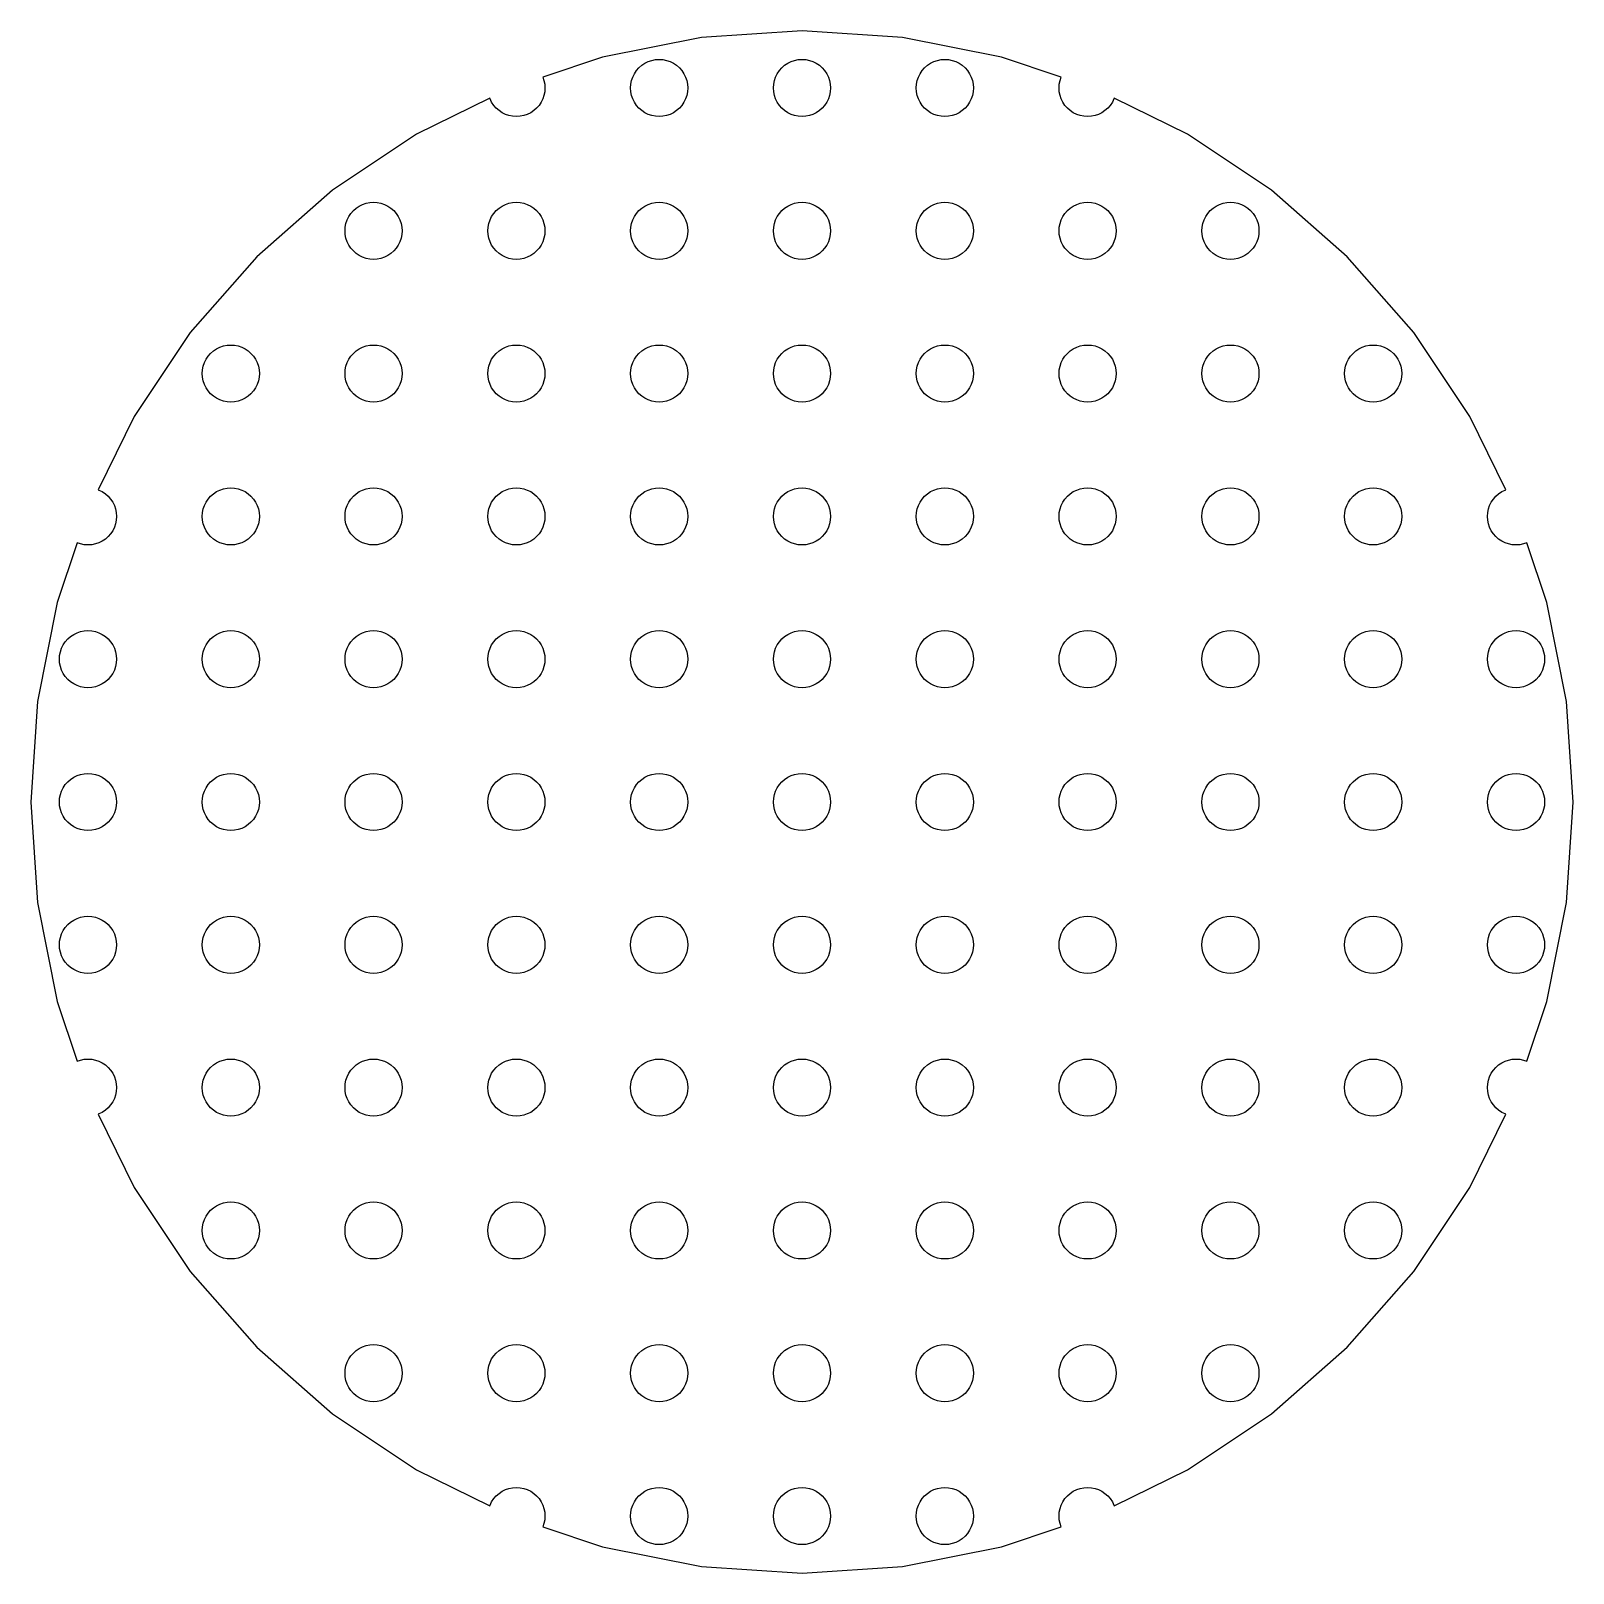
# Model space of a CAD drawing. Header units: metres. Extents: x -81 to 81, y -81 to 81.
import ezdxf

# ---------------------------------------------------------------- set-up
doc = ezdxf.new("R2010")
doc.units = ezdxf.units.M

msp = doc.modelspace()

# ---------------------------------------------------------------- linework, layer by layer
for p, q in [((0, 81), (-10.5726, 80.307)), ((10.5726, 80.307), (0, 81)), ((-10.5726, 80.307), (-20.9643, 78.24)), ((20.9643, 78.24), (10.5726, 80.307)), ((-20.9643, 78.24), (-27.2179, 76.1172)), ((-16.5, 77.5981), (-16.148, 77.7716)), ((-16.148, 77.7716), (-15.7764, 77.8978)), ((-15.7764, 77.8978), (-15.3916, 77.9743)), ((-15.3916, 77.9743), (-15, 78)), ((-15, 78), (-14.6084, 77.9743)), ((-14.6084, 77.9743), (-14.2235, 77.8978)), ((-14.2235, 77.8978), (-13.8519, 77.7716)), ((-13.8519, 77.7716), (-13.5, 77.5981)), ((-1.5, 77.5981), (-1.14804, 77.7716)), ((-1.14804, 77.7716), (-0.77644, 77.8978)), ((-0.77644, 77.8978), (-0.39157, 77.9743)), ((-0.39157, 77.9743), (0, 78)), ((0, 78), (0.39157, 77.9743)), ((0.39157, 77.9743), (0.77644, 77.8978)), ((0.77644, 77.8978), (1.14804, 77.7716)), ((1.14804, 77.7716), (1.5, 77.5981)), ((13.5, 77.5981), (13.8519, 77.7716)), ((13.8519, 77.7716), (14.2235, 77.8978)), ((14.2235, 77.8978), (14.6084, 77.9743)), ((14.6084, 77.9743), (15, 78)), ((15, 78), (15.3916, 77.9743)), ((15.3916, 77.9743), (15.7764, 77.8978)), ((15.7764, 77.8978), (16.148, 77.7716)), ((16.148, 77.7716), (16.5, 77.5981)), ((27.2179, 76.1172), (20.9643, 78.24)), ((-17.8978, 75.7765), (-17.7716, 76.148)), ((-17.7716, 76.148), (-17.5981, 76.5)), ((-17.5981, 76.5), (-17.3801, 76.8263)), ((-17.3801, 76.8263), (-17.1213, 77.1213)), ((-17.1213, 77.1213), (-16.8263, 77.3801)), ((-16.8263, 77.3801), (-16.5, 77.5981)), ((-13.5, 77.5981), (-13.1737, 77.3801)), ((-13.1737, 77.3801), (-12.8787, 77.1213)), ((-12.8787, 77.1213), (-12.6199, 76.8263)), ((-12.6199, 76.8263), (-12.4019, 76.5)), ((-12.4019, 76.5), (-12.2283, 76.148)), ((-12.2283, 76.148), (-12.1022, 75.7765)), ((-2.89777, 75.7765), (-2.77164, 76.148)), ((-2.77164, 76.148), (-2.59807, 76.5)), ((-2.59807, 76.5), (-2.38005, 76.8263)), ((-2.38005, 76.8263), (-2.12131, 77.1213)), ((-2.12131, 77.1213), (-1.82628, 77.3801)), ((-1.82628, 77.3801), (-1.5, 77.5981)), ((1.5, 77.5981), (1.82628, 77.3801)), ((1.82628, 77.3801), (2.12131, 77.1213)), ((2.12131, 77.1213), (2.38005, 76.8263)), ((2.38005, 76.8263), (2.59807, 76.5)), ((2.59807, 76.5), (2.77164, 76.148)), ((2.77164, 76.148), (2.89777, 75.7765)), ((12.1022, 75.7765), (12.2283, 76.148)), ((12.2283, 76.148), (12.4019, 76.5)), ((12.4019, 76.5), (12.6199, 76.8263)), ((12.6199, 76.8263), (12.8787, 77.1213)), ((12.8787, 77.1213), (13.1737, 77.3801)), ((13.1737, 77.3801), (13.5, 77.5981)), ((16.5, 77.5981), (16.8263, 77.3801)), ((16.8263, 77.3801), (17.1213, 77.1213)), ((17.1213, 77.1213), (17.3801, 76.8263)), ((17.3801, 76.8263), (17.5981, 76.5)), ((17.5981, 76.5), (17.7716, 76.148)), ((17.7716, 76.148), (17.8978, 75.7765)), ((-27.2179, 76.1172), (-27.1022, 75.7765)), ((-27.1022, 75.7765), (-27.0257, 75.3916)), ((-27.0257, 74.6084), (-27.1022, 74.2235)), ((-27.0257, 75.3916), (-27, 75)), ((-27, 75), (-27.0257, 74.6084)), ((-18, 75), (-17.9743, 75.3916)), ((-17.9743, 74.6084), (-18, 75)), ((-17.9743, 75.3916), (-17.8978, 75.7765)), ((-17.8978, 74.2235), (-17.9743, 74.6084)), ((-12.1022, 75.7765), (-12.0257, 75.3916)), ((-12.0257, 74.6084), (-12.1022, 74.2235)), ((-12.0257, 75.3916), (-12, 75)), ((-12, 75), (-12.0257, 74.6084)), ((-3, 75), (-2.97432, 75.3916)), ((-2.97432, 74.6084), (-3, 75)), ((-2.97432, 75.3916), (-2.89777, 75.7765)), ((-2.89777, 74.2235), (-2.97432, 74.6084)), ((2.89777, 75.7765), (2.97432, 75.3916)), ((2.97432, 74.6084), (2.89777, 74.2235)), ((2.97432, 75.3916), (3, 75)), ((3, 75), (2.97432, 74.6084)), ((12, 75), (12.0257, 75.3916)), ((12.0257, 74.6084), (12, 75)), ((12.0257, 75.3916), (12.1022, 75.7765)), ((12.1022, 74.2235), (12.0257, 74.6084)), ((17.8978, 75.7765), (17.9743, 75.3916)), ((17.9743, 74.6084), (17.8978, 74.2235)), ((17.9743, 75.3916), (18, 75)), ((18, 75), (17.9743, 74.6084)), ((27, 75), (27.0257, 75.3916)), ((27.0257, 74.6084), (27, 75)), ((27.0257, 75.3916), (27.1022, 75.7765)), ((27.1022, 74.2235), (27.0257, 74.6084)), ((27.1022, 75.7765), (27.2179, 76.1172)), ((-32.8028, 73.9439), (-40.5, 70.1481)), ((-32.7716, 73.8519), (-32.8028, 73.9439)), ((-32.5981, 73.5), (-32.7716, 73.8519)), ((-32.3801, 73.1737), (-32.5981, 73.5)), ((-32.1213, 72.8787), (-32.3801, 73.1737)), ((-27.6199, 73.1737), (-27.8787, 72.8787)), ((-27.4019, 73.5), (-27.6199, 73.1737)), ((-27.2283, 73.8519), (-27.4019, 73.5)), ((-27.1022, 74.2235), (-27.2283, 73.8519)), ((-17.7716, 73.8519), (-17.8978, 74.2235)), ((-17.5981, 73.5), (-17.7716, 73.8519)), ((-17.3801, 73.1737), (-17.5981, 73.5)), ((-17.1213, 72.8787), (-17.3801, 73.1737)), ((-12.6199, 73.1737), (-12.8787, 72.8787)), ((-12.4019, 73.5), (-12.6199, 73.1737)), ((-12.2283, 73.8519), (-12.4019, 73.5)), ((-12.1022, 74.2235), (-12.2283, 73.8519)), ((-2.77164, 73.8519), (-2.89777, 74.2235)), ((-2.59807, 73.5), (-2.77164, 73.8519)), ((-2.38005, 73.1737), (-2.59807, 73.5)), ((-2.12131, 72.8787), (-2.38005, 73.1737)), ((2.38005, 73.1737), (2.12131, 72.8787)), ((2.59807, 73.5), (2.38005, 73.1737)), ((2.77164, 73.8519), (2.59807, 73.5)), ((2.89777, 74.2235), (2.77164, 73.8519)), ((12.2283, 73.8519), (12.1022, 74.2235)), ((12.4019, 73.5), (12.2283, 73.8519)), ((12.6199, 73.1737), (12.4019, 73.5)), ((12.8787, 72.8787), (12.6199, 73.1737)), ((17.3801, 73.1737), (17.1213, 72.8787)), ((17.5981, 73.5), (17.3801, 73.1737)), ((17.7716, 73.8519), (17.5981, 73.5)), ((17.8978, 74.2235), (17.7716, 73.8519)), ((27.2283, 73.8519), (27.1022, 74.2235)), ((27.4019, 73.5), (27.2283, 73.8519)), ((27.6199, 73.1737), (27.4019, 73.5)), ((27.8787, 72.8787), (27.6199, 73.1737)), ((32.3801, 73.1737), (32.1213, 72.8787)), ((32.5981, 73.5), (32.3801, 73.1737)), ((32.7716, 73.8519), (32.5981, 73.5)), ((32.8028, 73.9439), (32.7716, 73.8519)), ((40.5, 70.1481), (32.8028, 73.9439)), ((-31.8263, 72.6199), (-32.1213, 72.8787)), ((-31.5, 72.4019), (-31.8263, 72.6199)), ((-31.148, 72.2284), (-31.5, 72.4019)), ((-30.7764, 72.1022), (-31.148, 72.2284)), ((-30.3916, 72.0257), (-30.7764, 72.1022)), ((-30, 72), (-30.3916, 72.0257)), ((-29.6084, 72.0257), (-30, 72)), ((-29.2235, 72.1022), (-29.6084, 72.0257)), ((-28.8519, 72.2284), (-29.2235, 72.1022)), ((-28.5, 72.4019), (-28.8519, 72.2284)), ((-28.1737, 72.6199), (-28.5, 72.4019)), ((-27.8787, 72.8787), (-28.1737, 72.6199)), ((-16.8263, 72.6199), (-17.1213, 72.8787)), ((-16.5, 72.4019), (-16.8263, 72.6199)), ((-16.148, 72.2284), (-16.5, 72.4019)), ((-15.7764, 72.1022), (-16.148, 72.2284)), ((-15.3916, 72.0257), (-15.7764, 72.1022)), ((-15, 72), (-15.3916, 72.0257)), ((-14.6084, 72.0257), (-15, 72)), ((-14.2235, 72.1022), (-14.6084, 72.0257)), ((-13.8519, 72.2284), (-14.2235, 72.1022)), ((-13.5, 72.4019), (-13.8519, 72.2284)), ((-13.1737, 72.6199), (-13.5, 72.4019)), ((-12.8787, 72.8787), (-13.1737, 72.6199)), ((-1.82628, 72.6199), (-2.12131, 72.8787)), ((-1.5, 72.4019), (-1.82628, 72.6199)), ((-1.14804, 72.2284), (-1.5, 72.4019)), ((-0.77644, 72.1022), (-1.14804, 72.2284)), ((-0.39157, 72.0257), (-0.77644, 72.1022)), ((0, 72), (-0.39157, 72.0257)), ((0.39157, 72.0257), (0, 72)), ((0.77644, 72.1022), (0.39157, 72.0257)), ((1.14804, 72.2284), (0.77644, 72.1022)), ((1.5, 72.4019), (1.14804, 72.2284)), ((1.82628, 72.6199), (1.5, 72.4019)), ((2.12131, 72.8787), (1.82628, 72.6199)), ((13.1737, 72.6199), (12.8787, 72.8787)), ((13.5, 72.4019), (13.1737, 72.6199)), ((13.8519, 72.2284), (13.5, 72.4019)), ((14.2235, 72.1022), (13.8519, 72.2284)), ((14.6084, 72.0257), (14.2235, 72.1022)), ((15, 72), (14.6084, 72.0257)), ((15.3916, 72.0257), (15, 72)), ((15.7764, 72.1022), (15.3916, 72.0257)), ((16.148, 72.2284), (15.7764, 72.1022)), ((16.5, 72.4019), (16.148, 72.2284)), ((16.8263, 72.6199), (16.5, 72.4019)), ((17.1213, 72.8787), (16.8263, 72.6199)), ((28.1737, 72.6199), (27.8787, 72.8787)), ((28.5, 72.4019), (28.1737, 72.6199)), ((28.8519, 72.2284), (28.5, 72.4019)), ((29.2235, 72.1022), (28.8519, 72.2284)), ((29.6084, 72.0257), (29.2235, 72.1022)), ((30, 72), (29.6084, 72.0257)), ((30.3916, 72.0257), (30, 72)), ((30.7764, 72.1022), (30.3916, 72.0257)), ((31.148, 72.2284), (30.7764, 72.1022)), ((31.5, 72.4019), (31.148, 72.2284)), ((31.8263, 72.6199), (31.5, 72.4019)), ((32.1213, 72.8787), (31.8263, 72.6199)), ((-40.5, 70.1481), (-49.3097, 64.2616)), ((49.3097, 64.2616), (40.5, 70.1481)), ((-49.3097, 64.2616), (-57.2757, 57.2757)), ((57.2757, 57.2757), (49.3097, 64.2616)), ((-47.5981, 61.5), (-47.3801, 61.8263)), ((-47.3801, 61.8263), (-47.1213, 62.1213)), ((-47.1213, 62.1213), (-46.8263, 62.3801)), ((-46.8263, 62.3801), (-46.5, 62.5981)), ((-46.5, 62.5981), (-46.148, 62.7716)), ((-46.148, 62.7716), (-45.7765, 62.8978)), ((-45.7765, 62.8978), (-45.3916, 62.9743)), ((-45.3916, 62.9743), (-45, 63)), ((-45, 63), (-44.6084, 62.9743)), ((-44.6084, 62.9743), (-44.2235, 62.8978)), ((-44.2235, 62.8978), (-43.8519, 62.7716)), ((-43.8519, 62.7716), (-43.5, 62.5981)), ((-43.5, 62.5981), (-43.1737, 62.3801)), ((-43.1737, 62.3801), (-42.8787, 62.1213)), ((-42.8787, 62.1213), (-42.6199, 61.8263)), ((-42.6199, 61.8263), (-42.4019, 61.5)), ((-32.5981, 61.5), (-32.3801, 61.8263)), ((-32.3801, 61.8263), (-32.1213, 62.1213)), ((-32.1213, 62.1213), (-31.8263, 62.3801)), ((-31.8263, 62.3801), (-31.5, 62.5981)), ((-31.5, 62.5981), (-31.148, 62.7716)), ((-31.148, 62.7716), (-30.7764, 62.8978)), ((-30.7764, 62.8978), (-30.3916, 62.9743)), ((-30.3916, 62.9743), (-30, 63)), ((-30, 63), (-29.6084, 62.9743)), ((-29.6084, 62.9743), (-29.2235, 62.8978)), ((-29.2235, 62.8978), (-28.8519, 62.7716)), ((-28.8519, 62.7716), (-28.5, 62.5981)), ((-28.5, 62.5981), (-28.1737, 62.3801)), ((-28.1737, 62.3801), (-27.8787, 62.1213)), ((-27.8787, 62.1213), (-27.6199, 61.8263)), ((-27.6199, 61.8263), (-27.4019, 61.5)), ((-17.5981, 61.5), (-17.3801, 61.8263)), ((-17.3801, 61.8263), (-17.1213, 62.1213)), ((-17.1213, 62.1213), (-16.8263, 62.3801)), ((-16.8263, 62.3801), (-16.5, 62.5981)), ((-16.5, 62.5981), (-16.148, 62.7716)), ((-16.148, 62.7716), (-15.7764, 62.8978)), ((-15.7764, 62.8978), (-15.3916, 62.9743)), ((-15.3916, 62.9743), (-15, 63)), ((-15, 63), (-14.6084, 62.9743)), ((-14.6084, 62.9743), (-14.2235, 62.8978)), ((-14.2235, 62.8978), (-13.8519, 62.7716)), ((-13.8519, 62.7716), (-13.5, 62.5981)), ((-13.5, 62.5981), (-13.1737, 62.3801)), ((-13.1737, 62.3801), (-12.8787, 62.1213)), ((-12.8787, 62.1213), (-12.6199, 61.8263)), ((-12.6199, 61.8263), (-12.4019, 61.5)), ((-2.59807, 61.5), (-2.38005, 61.8263)), ((-2.38005, 61.8263), (-2.12131, 62.1213)), ((-2.12131, 62.1213), (-1.82628, 62.3801)), ((-1.82628, 62.3801), (-1.5, 62.5981)), ((-1.5, 62.5981), (-1.14804, 62.7716)), ((-1.14804, 62.7716), (-0.77644, 62.8978)), ((-0.77644, 62.8978), (-0.39157, 62.9743)), ((-0.39157, 62.9743), (0, 63)), ((0, 63), (0.39157, 62.9743)), ((0.39157, 62.9743), (0.77644, 62.8978)), ((0.77644, 62.8978), (1.14804, 62.7716)), ((1.14804, 62.7716), (1.5, 62.5981)), ((1.5, 62.5981), (1.82628, 62.3801)), ((1.82628, 62.3801), (2.12131, 62.1213)), ((2.12131, 62.1213), (2.38005, 61.8263)), ((2.38005, 61.8263), (2.59807, 61.5)), ((12.4019, 61.5), (12.6199, 61.8263)), ((12.6199, 61.8263), (12.8787, 62.1213)), ((12.8787, 62.1213), (13.1737, 62.3801)), ((13.1737, 62.3801), (13.5, 62.5981)), ((13.5, 62.5981), (13.8519, 62.7716)), ((13.8519, 62.7716), (14.2235, 62.8978)), ((14.2235, 62.8978), (14.6084, 62.9743)), ((14.6084, 62.9743), (15, 63)), ((15, 63), (15.3916, 62.9743)), ((15.3916, 62.9743), (15.7764, 62.8978)), ((15.7764, 62.8978), (16.148, 62.7716)), ((16.148, 62.7716), (16.5, 62.5981)), ((16.5, 62.5981), (16.8263, 62.3801)), ((16.8263, 62.3801), (17.1213, 62.1213)), ((17.1213, 62.1213), (17.3801, 61.8263)), ((17.3801, 61.8263), (17.5981, 61.5)), ((27.4019, 61.5), (27.6199, 61.8263)), ((27.6199, 61.8263), (27.8787, 62.1213)), ((27.8787, 62.1213), (28.1737, 62.3801)), ((28.1737, 62.3801), (28.5, 62.5981)), ((28.5, 62.5981), (28.8519, 62.7716)), ((28.8519, 62.7716), (29.2235, 62.8978)), ((29.2235, 62.8978), (29.6084, 62.9743)), ((29.6084, 62.9743), (30, 63)), ((30, 63), (30.3916, 62.9743)), ((30.3916, 62.9743), (30.7764, 62.8978)), ((30.7764, 62.8978), (31.148, 62.7716)), ((31.148, 62.7716), (31.5, 62.5981)), ((31.5, 62.5981), (31.8263, 62.3801)), ((31.8263, 62.3801), (32.1213, 62.1213)), ((32.1213, 62.1213), (32.3801, 61.8263)), ((32.3801, 61.8263), (32.5981, 61.5)), ((42.4019, 61.5), (42.6199, 61.8263)), ((42.6199, 61.8263), (42.8787, 62.1213)), ((42.8787, 62.1213), (43.1737, 62.3801)), ((43.1737, 62.3801), (43.5, 62.5981)), ((43.5, 62.5981), (43.8519, 62.7716)), ((43.8519, 62.7716), (44.2235, 62.8978)), ((44.2235, 62.8978), (44.6084, 62.9743)), ((44.6084, 62.9743), (45, 63)), ((45, 63), (45.3916, 62.9743)), ((45.3916, 62.9743), (45.7765, 62.8978)), ((45.7765, 62.8978), (46.148, 62.7716)), ((46.148, 62.7716), (46.5, 62.5981)), ((46.5, 62.5981), (46.8263, 62.3801)), ((46.8263, 62.3801), (47.1213, 62.1213)), ((47.1213, 62.1213), (47.3801, 61.8263)), ((47.3801, 61.8263), (47.5981, 61.5)), ((-48, 60), (-47.9743, 60.3916)), ((-47.9743, 59.6084), (-48, 60)), ((-47.9743, 60.3916), (-47.8978, 60.7765)), ((-47.8978, 60.7765), (-47.7716, 61.148)), ((-47.7716, 61.148), (-47.5981, 61.5)), ((-42.4019, 61.5), (-42.2284, 61.148)), ((-42.2284, 61.148), (-42.1022, 60.7765)), ((-42.1022, 60.7765), (-42.0257, 60.3916)), ((-42.0257, 60.3916), (-42, 60)), ((-42, 60), (-42.0257, 59.6084)), ((-33, 60), (-32.9743, 60.3916)), ((-32.9743, 59.6084), (-33, 60)), ((-32.9743, 60.3916), (-32.8978, 60.7765)), ((-32.8978, 60.7765), (-32.7716, 61.148)), ((-32.7716, 61.148), (-32.5981, 61.5)), ((-27.4019, 61.5), (-27.2283, 61.148)), ((-27.2283, 61.148), (-27.1022, 60.7765)), ((-27.1022, 60.7765), (-27.0257, 60.3916)), ((-27.0257, 60.3916), (-27, 60)), ((-27, 60), (-27.0257, 59.6084)), ((-18, 60), (-17.9743, 60.3916)), ((-17.9743, 59.6084), (-18, 60)), ((-17.9743, 60.3916), (-17.8978, 60.7765)), ((-17.8978, 60.7765), (-17.7716, 61.148)), ((-17.7716, 61.148), (-17.5981, 61.5)), ((-12.4019, 61.5), (-12.2283, 61.148)), ((-12.2283, 61.148), (-12.1022, 60.7765)), ((-12.1022, 60.7765), (-12.0257, 60.3916)), ((-12.0257, 60.3916), (-12, 60)), ((-12, 60), (-12.0257, 59.6084)), ((-3, 60), (-2.97432, 60.3916)), ((-2.97432, 59.6084), (-3, 60)), ((-2.97432, 60.3916), (-2.89777, 60.7765)), ((-2.89777, 60.7765), (-2.77164, 61.148)), ((-2.77164, 61.148), (-2.59807, 61.5)), ((2.59807, 61.5), (2.77164, 61.148)), ((2.77164, 61.148), (2.89777, 60.7765)), ((2.89777, 60.7765), (2.97432, 60.3916)), ((2.97432, 60.3916), (3, 60)), ((3, 60), (2.97432, 59.6084)), ((12, 60), (12.0257, 60.3916)), ((12.0257, 59.6084), (12, 60)), ((12.0257, 60.3916), (12.1022, 60.7765)), ((12.1022, 60.7765), (12.2283, 61.148)), ((12.2283, 61.148), (12.4019, 61.5)), ((17.5981, 61.5), (17.7716, 61.148)), ((17.7716, 61.148), (17.8978, 60.7765)), ((17.8978, 60.7765), (17.9743, 60.3916)), ((17.9743, 60.3916), (18, 60)), ((18, 60), (17.9743, 59.6084)), ((27, 60), (27.0257, 60.3916)), ((27.0257, 59.6084), (27, 60)), ((27.0257, 60.3916), (27.1022, 60.7765)), ((27.1022, 60.7765), (27.2283, 61.148)), ((27.2283, 61.148), (27.4019, 61.5)), ((32.5981, 61.5), (32.7716, 61.148)), ((32.7716, 61.148), (32.8978, 60.7765)), ((32.8978, 60.7765), (32.9743, 60.3916)), ((32.9743, 60.3916), (33, 60)), ((33, 60), (32.9743, 59.6084)), ((42, 60), (42.0257, 60.3916)), ((42.0257, 59.6084), (42, 60)), ((42.0257, 60.3916), (42.1022, 60.7765)), ((42.1022, 60.7765), (42.2284, 61.148)), ((42.2284, 61.148), (42.4019, 61.5)), ((47.5981, 61.5), (47.7716, 61.148)), ((47.7716, 61.148), (47.8978, 60.7765)), ((47.8978, 60.7765), (47.9743, 60.3916)), ((47.9743, 60.3916), (48, 60)), ((48, 60), (47.9743, 59.6084)), ((-47.8978, 59.2235), (-47.9743, 59.6084)), ((-47.7716, 58.8519), (-47.8978, 59.2235)), ((-47.5981, 58.5), (-47.7716, 58.8519)), ((-47.3801, 58.1737), (-47.5981, 58.5)), ((-42.4019, 58.5), (-42.6199, 58.1737)), ((-42.2284, 58.8519), (-42.4019, 58.5)), ((-42.1022, 59.2235), (-42.2284, 58.8519)), ((-42.0257, 59.6084), (-42.1022, 59.2235)), ((-32.8978, 59.2235), (-32.9743, 59.6084)), ((-32.7716, 58.8519), (-32.8978, 59.2235)), ((-32.5981, 58.5), (-32.7716, 58.8519)), ((-32.3801, 58.1737), (-32.5981, 58.5)), ((-27.4019, 58.5), (-27.6199, 58.1737)), ((-27.2283, 58.8519), (-27.4019, 58.5)), ((-27.1022, 59.2235), (-27.2283, 58.8519)), ((-27.0257, 59.6084), (-27.1022, 59.2235)), ((-17.8978, 59.2235), (-17.9743, 59.6084)), ((-17.7716, 58.8519), (-17.8978, 59.2235)), ((-17.5981, 58.5), (-17.7716, 58.8519)), ((-17.3801, 58.1737), (-17.5981, 58.5)), ((-12.4019, 58.5), (-12.6199, 58.1737)), ((-12.2283, 58.8519), (-12.4019, 58.5)), ((-12.1022, 59.2235), (-12.2283, 58.8519)), ((-12.0257, 59.6084), (-12.1022, 59.2235)), ((-2.89777, 59.2235), (-2.97432, 59.6084)), ((-2.77164, 58.8519), (-2.89777, 59.2235)), ((-2.59807, 58.5), (-2.77164, 58.8519)), ((-2.38005, 58.1737), (-2.59807, 58.5)), ((2.59807, 58.5), (2.38005, 58.1737)), ((2.77164, 58.8519), (2.59807, 58.5)), ((2.89777, 59.2235), (2.77164, 58.8519)), ((2.97432, 59.6084), (2.89777, 59.2235)), ((12.1022, 59.2235), (12.0257, 59.6084)), ((12.2283, 58.8519), (12.1022, 59.2235)), ((12.4019, 58.5), (12.2283, 58.8519)), ((12.6199, 58.1737), (12.4019, 58.5)), ((17.5981, 58.5), (17.3801, 58.1737)), ((17.7716, 58.8519), (17.5981, 58.5)), ((17.8978, 59.2235), (17.7716, 58.8519)), ((17.9743, 59.6084), (17.8978, 59.2235)), ((27.1022, 59.2235), (27.0257, 59.6084)), ((27.2283, 58.8519), (27.1022, 59.2235)), ((27.4019, 58.5), (27.2283, 58.8519)), ((27.6199, 58.1737), (27.4019, 58.5)), ((32.5981, 58.5), (32.3801, 58.1737)), ((32.7716, 58.8519), (32.5981, 58.5)), ((32.8978, 59.2235), (32.7716, 58.8519)), ((32.9743, 59.6084), (32.8978, 59.2235)), ((42.1022, 59.2235), (42.0257, 59.6084)), ((42.2284, 58.8519), (42.1022, 59.2235)), ((42.4019, 58.5), (42.2284, 58.8519)), ((42.6199, 58.1737), (42.4019, 58.5)), ((47.5981, 58.5), (47.3801, 58.1737)), ((47.7716, 58.8519), (47.5981, 58.5)), ((47.8978, 59.2235), (47.7716, 58.8519)), ((47.9743, 59.6084), (47.8978, 59.2235)), ((-57.2757, 57.2757), (-64.2616, 49.3097)), ((-47.1213, 57.8787), (-47.3801, 58.1737)), ((-46.8263, 57.6199), (-47.1213, 57.8787)), ((-46.5, 57.4019), (-46.8263, 57.6199)), ((-46.148, 57.2284), (-46.5, 57.4019)), ((-45.7765, 57.1022), (-46.148, 57.2284)), ((-45.3916, 57.0257), (-45.7765, 57.1022)), ((-45, 57), (-45.3916, 57.0257)), ((-44.6084, 57.0257), (-45, 57)), ((-44.2235, 57.1022), (-44.6084, 57.0257)), ((-43.8519, 57.2284), (-44.2235, 57.1022)), ((-43.5, 57.4019), (-43.8519, 57.2284)), ((-43.1737, 57.6199), (-43.5, 57.4019)), ((-42.8787, 57.8787), (-43.1737, 57.6199)), ((-42.6199, 58.1737), (-42.8787, 57.8787)), ((-32.1213, 57.8787), (-32.3801, 58.1737)), ((-31.8263, 57.6199), (-32.1213, 57.8787)), ((-31.5, 57.4019), (-31.8263, 57.6199)), ((-31.148, 57.2284), (-31.5, 57.4019)), ((-30.7764, 57.1022), (-31.148, 57.2284)), ((-30.3916, 57.0257), (-30.7764, 57.1022)), ((-30, 57), (-30.3916, 57.0257)), ((-29.6084, 57.0257), (-30, 57)), ((-29.2235, 57.1022), (-29.6084, 57.0257)), ((-28.8519, 57.2284), (-29.2235, 57.1022)), ((-28.5, 57.4019), (-28.8519, 57.2284)), ((-28.1737, 57.6199), (-28.5, 57.4019)), ((-27.8787, 57.8787), (-28.1737, 57.6199)), ((-27.6199, 58.1737), (-27.8787, 57.8787)), ((-17.1213, 57.8787), (-17.3801, 58.1737)), ((-16.8263, 57.6199), (-17.1213, 57.8787)), ((-16.5, 57.4019), (-16.8263, 57.6199)), ((-16.148, 57.2284), (-16.5, 57.4019)), ((-15.7764, 57.1022), (-16.148, 57.2284)), ((-15.3916, 57.0257), (-15.7764, 57.1022)), ((-15, 57), (-15.3916, 57.0257)), ((-14.6084, 57.0257), (-15, 57)), ((-14.2235, 57.1022), (-14.6084, 57.0257)), ((-13.8519, 57.2284), (-14.2235, 57.1022)), ((-13.5, 57.4019), (-13.8519, 57.2284)), ((-13.1737, 57.6199), (-13.5, 57.4019)), ((-12.8787, 57.8787), (-13.1737, 57.6199)), ((-12.6199, 58.1737), (-12.8787, 57.8787)), ((-2.12131, 57.8787), (-2.38005, 58.1737)), ((-1.82628, 57.6199), (-2.12131, 57.8787)), ((-1.5, 57.4019), (-1.82628, 57.6199)), ((-1.14804, 57.2284), (-1.5, 57.4019)), ((-0.77644, 57.1022), (-1.14804, 57.2284)), ((-0.39157, 57.0257), (-0.77644, 57.1022)), ((0, 57), (-0.39157, 57.0257)), ((0.39157, 57.0257), (0, 57)), ((0.77644, 57.1022), (0.39157, 57.0257)), ((1.14804, 57.2284), (0.77644, 57.1022)), ((1.5, 57.4019), (1.14804, 57.2284)), ((1.82628, 57.6199), (1.5, 57.4019)), ((2.12131, 57.8787), (1.82628, 57.6199)), ((2.38005, 58.1737), (2.12131, 57.8787)), ((12.8787, 57.8787), (12.6199, 58.1737)), ((13.1737, 57.6199), (12.8787, 57.8787)), ((13.5, 57.4019), (13.1737, 57.6199)), ((13.8519, 57.2284), (13.5, 57.4019)), ((14.2235, 57.1022), (13.8519, 57.2284)), ((14.6084, 57.0257), (14.2235, 57.1022)), ((15, 57), (14.6084, 57.0257)), ((15.3916, 57.0257), (15, 57)), ((15.7764, 57.1022), (15.3916, 57.0257)), ((16.148, 57.2284), (15.7764, 57.1022)), ((16.5, 57.4019), (16.148, 57.2284)), ((16.8263, 57.6199), (16.5, 57.4019)), ((17.1213, 57.8787), (16.8263, 57.6199)), ((17.3801, 58.1737), (17.1213, 57.8787)), ((27.8787, 57.8787), (27.6199, 58.1737)), ((28.1737, 57.6199), (27.8787, 57.8787)), ((28.5, 57.4019), (28.1737, 57.6199)), ((28.8519, 57.2284), (28.5, 57.4019)), ((29.2235, 57.1022), (28.8519, 57.2284)), ((29.6084, 57.0257), (29.2235, 57.1022)), ((30, 57), (29.6084, 57.0257)), ((30.3916, 57.0257), (30, 57)), ((30.7764, 57.1022), (30.3916, 57.0257)), ((31.148, 57.2284), (30.7764, 57.1022)), ((31.5, 57.4019), (31.148, 57.2284)), ((31.8263, 57.6199), (31.5, 57.4019)), ((32.1213, 57.8787), (31.8263, 57.6199)), ((32.3801, 58.1737), (32.1213, 57.8787)), ((42.8787, 57.8787), (42.6199, 58.1737)), ((43.1737, 57.6199), (42.8787, 57.8787)), ((43.5, 57.4019), (43.1737, 57.6199)), ((43.8519, 57.2284), (43.5, 57.4019)), ((44.2235, 57.1022), (43.8519, 57.2284)), ((44.6084, 57.0257), (44.2235, 57.1022)), ((45, 57), (44.6084, 57.0257)), ((45.3916, 57.0257), (45, 57)), ((45.7765, 57.1022), (45.3916, 57.0257)), ((46.148, 57.2284), (45.7765, 57.1022)), ((46.5, 57.4019), (46.148, 57.2284)), ((46.8263, 57.6199), (46.5, 57.4019)), ((47.1213, 57.8787), (46.8263, 57.6199)), ((47.3801, 58.1737), (47.1213, 57.8787)), ((64.2616, 49.3097), (57.2757, 57.2757)), ((-64.2616, 49.3097), (-70.1481, 40.5)), ((70.1481, 40.5), (64.2616, 49.3097)), ((-62.3801, 46.8263), (-62.1213, 47.1213)), ((-62.1213, 47.1213), (-61.8263, 47.3801)), ((-61.8263, 47.3801), (-61.5, 47.5981)), ((-61.5, 47.5981), (-61.148, 47.7716)), ((-61.148, 47.7716), (-60.7765, 47.8978)), ((-60.7765, 47.8978), (-60.3916, 47.9743)), ((-60.3916, 47.9743), (-60, 48)), ((-60, 48), (-59.6084, 47.9743)), ((-59.6084, 47.9743), (-59.2235, 47.8978)), ((-59.2235, 47.8978), (-58.8519, 47.7716)), ((-58.8519, 47.7716), (-58.5, 47.5981)), ((-58.5, 47.5981), (-58.1737, 47.3801)), ((-58.1737, 47.3801), (-57.8787, 47.1213)), ((-57.8787, 47.1213), (-57.6199, 46.8263)), ((-47.3801, 46.8263), (-47.1213, 47.1213)), ((-47.1213, 47.1213), (-46.8263, 47.3801)), ((-46.8263, 47.3801), (-46.5, 47.5981)), ((-46.5, 47.5981), (-46.148, 47.7716)), ((-46.148, 47.7716), (-45.7765, 47.8978)), ((-45.7765, 47.8978), (-45.3916, 47.9743)), ((-45.3916, 47.9743), (-45, 48)), ((-45, 48), (-44.6084, 47.9743)), ((-44.6084, 47.9743), (-44.2235, 47.8978)), ((-44.2235, 47.8978), (-43.8519, 47.7716)), ((-43.8519, 47.7716), (-43.5, 47.5981)), ((-43.5, 47.5981), (-43.1737, 47.3801)), ((-43.1737, 47.3801), (-42.8787, 47.1213)), ((-42.8787, 47.1213), (-42.6199, 46.8263)), ((-32.3801, 46.8263), (-32.1213, 47.1213)), ((-32.1213, 47.1213), (-31.8263, 47.3801)), ((-31.8263, 47.3801), (-31.5, 47.5981)), ((-31.5, 47.5981), (-31.148, 47.7716)), ((-31.148, 47.7716), (-30.7764, 47.8978)), ((-30.7764, 47.8978), (-30.3916, 47.9743)), ((-30.3916, 47.9743), (-30, 48)), ((-30, 48), (-29.6084, 47.9743)), ((-29.6084, 47.9743), (-29.2235, 47.8978)), ((-29.2235, 47.8978), (-28.8519, 47.7716)), ((-28.8519, 47.7716), (-28.5, 47.5981)), ((-28.5, 47.5981), (-28.1737, 47.3801)), ((-28.1737, 47.3801), (-27.8787, 47.1213)), ((-27.8787, 47.1213), (-27.6199, 46.8263)), ((-17.3801, 46.8263), (-17.1213, 47.1213)), ((-17.1213, 47.1213), (-16.8263, 47.3801)), ((-16.8263, 47.3801), (-16.5, 47.5981)), ((-16.5, 47.5981), (-16.148, 47.7716)), ((-16.148, 47.7716), (-15.7764, 47.8978)), ((-15.7764, 47.8978), (-15.3916, 47.9743)), ((-15.3916, 47.9743), (-15, 48)), ((-15, 48), (-14.6084, 47.9743)), ((-14.6084, 47.9743), (-14.2235, 47.8978)), ((-14.2235, 47.8978), (-13.8519, 47.7716)), ((-13.8519, 47.7716), (-13.5, 47.5981)), ((-13.5, 47.5981), (-13.1737, 47.3801)), ((-13.1737, 47.3801), (-12.8787, 47.1213)), ((-12.8787, 47.1213), (-12.6199, 46.8263)), ((-2.38005, 46.8263), (-2.12131, 47.1213)), ((-2.12131, 47.1213), (-1.82628, 47.3801)), ((-1.82628, 47.3801), (-1.5, 47.5981)), ((-1.5, 47.5981), (-1.14804, 47.7716)), ((-1.14804, 47.7716), (-0.77644, 47.8978)), ((-0.77644, 47.8978), (-0.39157, 47.9743)), ((-0.39157, 47.9743), (0, 48)), ((0, 48), (0.39157, 47.9743)), ((0.39157, 47.9743), (0.77644, 47.8978)), ((0.77644, 47.8978), (1.14804, 47.7716)), ((1.14804, 47.7716), (1.5, 47.5981)), ((1.5, 47.5981), (1.82628, 47.3801)), ((1.82628, 47.3801), (2.12131, 47.1213)), ((2.12131, 47.1213), (2.38005, 46.8263)), ((12.6199, 46.8263), (12.8787, 47.1213)), ((12.8787, 47.1213), (13.1737, 47.3801)), ((13.1737, 47.3801), (13.5, 47.5981)), ((13.5, 47.5981), (13.8519, 47.7716)), ((13.8519, 47.7716), (14.2235, 47.8978)), ((14.2235, 47.8978), (14.6084, 47.9743)), ((14.6084, 47.9743), (15, 48)), ((15, 48), (15.3916, 47.9743)), ((15.3916, 47.9743), (15.7764, 47.8978)), ((15.7764, 47.8978), (16.148, 47.7716)), ((16.148, 47.7716), (16.5, 47.5981)), ((16.5, 47.5981), (16.8263, 47.3801)), ((16.8263, 47.3801), (17.1213, 47.1213)), ((17.1213, 47.1213), (17.3801, 46.8263)), ((27.6199, 46.8263), (27.8787, 47.1213)), ((27.8787, 47.1213), (28.1737, 47.3801)), ((28.1737, 47.3801), (28.5, 47.5981)), ((28.5, 47.5981), (28.8519, 47.7716)), ((28.8519, 47.7716), (29.2235, 47.8978)), ((29.2235, 47.8978), (29.6084, 47.9743)), ((29.6084, 47.9743), (30, 48)), ((30, 48), (30.3916, 47.9743)), ((30.3916, 47.9743), (30.7764, 47.8978)), ((30.7764, 47.8978), (31.148, 47.7716)), ((31.148, 47.7716), (31.5, 47.5981)), ((31.5, 47.5981), (31.8263, 47.3801)), ((31.8263, 47.3801), (32.1213, 47.1213)), ((32.1213, 47.1213), (32.3801, 46.8263)), ((42.6199, 46.8263), (42.8787, 47.1213)), ((42.8787, 47.1213), (43.1737, 47.3801)), ((43.1737, 47.3801), (43.5, 47.5981)), ((43.5, 47.5981), (43.8519, 47.7716)), ((43.8519, 47.7716), (44.2235, 47.8978)), ((44.2235, 47.8978), (44.6084, 47.9743)), ((44.6084, 47.9743), (45, 48)), ((45, 48), (45.3916, 47.9743)), ((45.3916, 47.9743), (45.7765, 47.8978)), ((45.7765, 47.8978), (46.148, 47.7716)), ((46.148, 47.7716), (46.5, 47.5981)), ((46.5, 47.5981), (46.8263, 47.3801)), ((46.8263, 47.3801), (47.1213, 47.1213)), ((47.1213, 47.1213), (47.3801, 46.8263)), ((57.6199, 46.8263), (57.8787, 47.1213)), ((57.8787, 47.1213), (58.1737, 47.3801)), ((58.1737, 47.3801), (58.5, 47.5981)), ((58.5, 47.5981), (58.8519, 47.7716)), ((58.8519, 47.7716), (59.2235, 47.8978)), ((59.2235, 47.8978), (59.6084, 47.9743)), ((59.6084, 47.9743), (60, 48)), ((60, 48), (60.3916, 47.9743)), ((60.3916, 47.9743), (60.7765, 47.8978)), ((60.7765, 47.8978), (61.148, 47.7716)), ((61.148, 47.7716), (61.5, 47.5981)), ((61.5, 47.5981), (61.8263, 47.3801)), ((61.8263, 47.3801), (62.1213, 47.1213)), ((62.1213, 47.1213), (62.3801, 46.8263)), ((-63, 45), (-62.9743, 45.3916)), ((-62.9743, 45.3916), (-62.8978, 45.7765)), ((-62.8978, 45.7765), (-62.7716, 46.148)), ((-62.7716, 46.148), (-62.5981, 46.5)), ((-62.5981, 46.5), (-62.3801, 46.8263)), ((-57.6199, 46.8263), (-57.4019, 46.5)), ((-57.4019, 46.5), (-57.2284, 46.148)), ((-57.2284, 46.148), (-57.1022, 45.7765)), ((-57.1022, 45.7765), (-57.0257, 45.3916)), ((-57.0257, 45.3916), (-57, 45)), ((-48, 45), (-47.9743, 45.3916)), ((-47.9743, 45.3916), (-47.8978, 45.7765)), ((-47.8978, 45.7765), (-47.7716, 46.148)), ((-47.7716, 46.148), (-47.5981, 46.5)), ((-47.5981, 46.5), (-47.3801, 46.8263)), ((-42.6199, 46.8263), (-42.4019, 46.5)), ((-42.4019, 46.5), (-42.2284, 46.148)), ((-42.2284, 46.148), (-42.1022, 45.7765)), ((-42.1022, 45.7765), (-42.0257, 45.3916)), ((-42.0257, 45.3916), (-42, 45)), ((-33, 45), (-32.9743, 45.3916)), ((-32.9743, 45.3916), (-32.8978, 45.7765)), ((-32.8978, 45.7765), (-32.7716, 46.148)), ((-32.7716, 46.148), (-32.5981, 46.5)), ((-32.5981, 46.5), (-32.3801, 46.8263)), ((-27.6199, 46.8263), (-27.4019, 46.5)), ((-27.4019, 46.5), (-27.2283, 46.148)), ((-27.2283, 46.148), (-27.1022, 45.7765)), ((-27.1022, 45.7765), (-27.0257, 45.3916)), ((-27.0257, 45.3916), (-27, 45)), ((-18, 45), (-17.9743, 45.3916)), ((-17.9743, 45.3916), (-17.8978, 45.7765)), ((-17.8978, 45.7765), (-17.7716, 46.148)), ((-17.7716, 46.148), (-17.5981, 46.5)), ((-17.5981, 46.5), (-17.3801, 46.8263)), ((-12.6199, 46.8263), (-12.4019, 46.5)), ((-12.4019, 46.5), (-12.2283, 46.148)), ((-12.2283, 46.148), (-12.1022, 45.7765)), ((-12.1022, 45.7765), (-12.0257, 45.3916)), ((-12.0257, 45.3916), (-12, 45)), ((-3, 45), (-2.97432, 45.3916)), ((-2.97432, 45.3916), (-2.89777, 45.7765)), ((-2.89777, 45.7765), (-2.77164, 46.148)), ((-2.77164, 46.148), (-2.59807, 46.5)), ((-2.59807, 46.5), (-2.38005, 46.8263)), ((2.38005, 46.8263), (2.59807, 46.5)), ((2.59807, 46.5), (2.77164, 46.148)), ((2.77164, 46.148), (2.89777, 45.7765)), ((2.89777, 45.7765), (2.97432, 45.3916)), ((2.97432, 45.3916), (3, 45)), ((12, 45), (12.0257, 45.3916)), ((12.0257, 45.3916), (12.1022, 45.7765)), ((12.1022, 45.7765), (12.2283, 46.148)), ((12.2283, 46.148), (12.4019, 46.5)), ((12.4019, 46.5), (12.6199, 46.8263)), ((17.3801, 46.8263), (17.5981, 46.5)), ((17.5981, 46.5), (17.7716, 46.148)), ((17.7716, 46.148), (17.8978, 45.7765)), ((17.8978, 45.7765), (17.9743, 45.3916)), ((17.9743, 45.3916), (18, 45)), ((27, 45), (27.0257, 45.3916)), ((27.0257, 45.3916), (27.1022, 45.7765)), ((27.1022, 45.7765), (27.2283, 46.148)), ((27.2283, 46.148), (27.4019, 46.5)), ((27.4019, 46.5), (27.6199, 46.8263)), ((32.3801, 46.8263), (32.5981, 46.5)), ((32.5981, 46.5), (32.7716, 46.148)), ((32.7716, 46.148), (32.8978, 45.7765)), ((32.8978, 45.7765), (32.9743, 45.3916)), ((32.9743, 45.3916), (33, 45)), ((42, 45), (42.0257, 45.3916)), ((42.0257, 45.3916), (42.1022, 45.7765)), ((42.1022, 45.7765), (42.2284, 46.148)), ((42.2284, 46.148), (42.4019, 46.5)), ((42.4019, 46.5), (42.6199, 46.8263)), ((47.3801, 46.8263), (47.5981, 46.5)), ((47.5981, 46.5), (47.7716, 46.148)), ((47.7716, 46.148), (47.8978, 45.7765)), ((47.8978, 45.7765), (47.9743, 45.3916)), ((47.9743, 45.3916), (48, 45)), ((57, 45), (57.0257, 45.3916)), ((57.0257, 45.3916), (57.1022, 45.7765)), ((57.1022, 45.7765), (57.2284, 46.148)), ((57.2284, 46.148), (57.4019, 46.5)), ((57.4019, 46.5), (57.6199, 46.8263)), ((62.3801, 46.8263), (62.5981, 46.5)), ((62.5981, 46.5), (62.7716, 46.148)), ((62.7716, 46.148), (62.8978, 45.7765)), ((62.8978, 45.7765), (62.9743, 45.3916)), ((62.9743, 45.3916), (63, 45)), ((-62.9743, 44.6084), (-63, 45)), ((-62.8978, 44.2235), (-62.9743, 44.6084)), ((-62.7716, 43.8519), (-62.8978, 44.2235)), ((-62.5981, 43.5), (-62.7716, 43.8519)), ((-57.2284, 43.8519), (-57.4019, 43.5)), ((-57.1022, 44.2235), (-57.2284, 43.8519)), ((-57.0257, 44.6084), (-57.1022, 44.2235)), ((-57, 45), (-57.0257, 44.6084)), ((-47.9743, 44.6084), (-48, 45)), ((-47.8978, 44.2235), (-47.9743, 44.6084)), ((-47.7716, 43.8519), (-47.8978, 44.2235)), ((-47.5981, 43.5), (-47.7716, 43.8519)), ((-42.2284, 43.8519), (-42.4019, 43.5)), ((-42.1022, 44.2235), (-42.2284, 43.8519)), ((-42.0257, 44.6084), (-42.1022, 44.2235)), ((-42, 45), (-42.0257, 44.6084)), ((-32.9743, 44.6084), (-33, 45)), ((-32.8978, 44.2235), (-32.9743, 44.6084)), ((-32.7716, 43.8519), (-32.8978, 44.2235)), ((-32.5981, 43.5), (-32.7716, 43.8519)), ((-27.2283, 43.8519), (-27.4019, 43.5)), ((-27.1022, 44.2235), (-27.2283, 43.8519)), ((-27.0257, 44.6084), (-27.1022, 44.2235)), ((-27, 45), (-27.0257, 44.6084)), ((-17.9743, 44.6084), (-18, 45)), ((-17.8978, 44.2235), (-17.9743, 44.6084)), ((-17.7716, 43.8519), (-17.8978, 44.2235)), ((-17.5981, 43.5), (-17.7716, 43.8519)), ((-12.2283, 43.8519), (-12.4019, 43.5)), ((-12.1022, 44.2235), (-12.2283, 43.8519)), ((-12.0257, 44.6084), (-12.1022, 44.2235)), ((-12, 45), (-12.0257, 44.6084)), ((-2.97432, 44.6084), (-3, 45)), ((-2.89777, 44.2235), (-2.97432, 44.6084)), ((-2.77164, 43.8519), (-2.89777, 44.2235)), ((-2.59807, 43.5), (-2.77164, 43.8519)), ((2.77164, 43.8519), (2.59807, 43.5)), ((2.89777, 44.2235), (2.77164, 43.8519)), ((2.97432, 44.6084), (2.89777, 44.2235)), ((3, 45), (2.97432, 44.6084)), ((12.0257, 44.6084), (12, 45)), ((12.1022, 44.2235), (12.0257, 44.6084)), ((12.2283, 43.8519), (12.1022, 44.2235)), ((12.4019, 43.5), (12.2283, 43.8519)), ((17.7716, 43.8519), (17.5981, 43.5)), ((17.8978, 44.2235), (17.7716, 43.8519)), ((17.9743, 44.6084), (17.8978, 44.2235)), ((18, 45), (17.9743, 44.6084)), ((27.0257, 44.6084), (27, 45)), ((27.1022, 44.2235), (27.0257, 44.6084)), ((27.2283, 43.8519), (27.1022, 44.2235)), ((27.4019, 43.5), (27.2283, 43.8519)), ((32.7716, 43.8519), (32.5981, 43.5)), ((32.8978, 44.2235), (32.7716, 43.8519)), ((32.9743, 44.6084), (32.8978, 44.2235)), ((33, 45), (32.9743, 44.6084)), ((42.0257, 44.6084), (42, 45)), ((42.1022, 44.2235), (42.0257, 44.6084)), ((42.2284, 43.8519), (42.1022, 44.2235)), ((42.4019, 43.5), (42.2284, 43.8519)), ((47.7716, 43.8519), (47.5981, 43.5)), ((47.8978, 44.2235), (47.7716, 43.8519)), ((47.9743, 44.6084), (47.8978, 44.2235)), ((48, 45), (47.9743, 44.6084)), ((57.0257, 44.6084), (57, 45)), ((57.1022, 44.2235), (57.0257, 44.6084)), ((57.2284, 43.8519), (57.1022, 44.2235)), ((57.4019, 43.5), (57.2284, 43.8519)), ((62.7716, 43.8519), (62.5981, 43.5)), ((62.8978, 44.2235), (62.7716, 43.8519)), ((62.9743, 44.6084), (62.8978, 44.2235)), ((63, 45), (62.9743, 44.6084)), ((-62.3801, 43.1737), (-62.5981, 43.5)), ((-62.1213, 42.8787), (-62.3801, 43.1737)), ((-61.8263, 42.6199), (-62.1213, 42.8787)), ((-61.5, 42.4019), (-61.8263, 42.6199)), ((-61.148, 42.2284), (-61.5, 42.4019)), ((-60.7765, 42.1022), (-61.148, 42.2284)), ((-58.8519, 42.2284), (-59.2235, 42.1022)), ((-58.5, 42.4019), (-58.8519, 42.2284)), ((-58.1737, 42.6199), (-58.5, 42.4019)), ((-57.8787, 42.8787), (-58.1737, 42.6199)), ((-57.6199, 43.1737), (-57.8787, 42.8787)), ((-57.4019, 43.5), (-57.6199, 43.1737)), ((-47.3801, 43.1737), (-47.5981, 43.5)), ((-47.1213, 42.8787), (-47.3801, 43.1737)), ((-46.8263, 42.6199), (-47.1213, 42.8787)), ((-46.5, 42.4019), (-46.8263, 42.6199)), ((-46.148, 42.2284), (-46.5, 42.4019)), ((-45.7765, 42.1022), (-46.148, 42.2284)), ((-43.8519, 42.2284), (-44.2235, 42.1022)), ((-43.5, 42.4019), (-43.8519, 42.2284)), ((-43.1737, 42.6199), (-43.5, 42.4019)), ((-42.8787, 42.8787), (-43.1737, 42.6199)), ((-42.6199, 43.1737), (-42.8787, 42.8787)), ((-42.4019, 43.5), (-42.6199, 43.1737)), ((-32.3801, 43.1737), (-32.5981, 43.5)), ((-32.1213, 42.8787), (-32.3801, 43.1737)), ((-31.8263, 42.6199), (-32.1213, 42.8787)), ((-31.5, 42.4019), (-31.8263, 42.6199)), ((-31.148, 42.2284), (-31.5, 42.4019)), ((-30.7764, 42.1022), (-31.148, 42.2284)), ((-28.8519, 42.2284), (-29.2235, 42.1022)), ((-28.5, 42.4019), (-28.8519, 42.2284)), ((-28.1737, 42.6199), (-28.5, 42.4019)), ((-27.8787, 42.8787), (-28.1737, 42.6199)), ((-27.6199, 43.1737), (-27.8787, 42.8787)), ((-27.4019, 43.5), (-27.6199, 43.1737)), ((-17.3801, 43.1737), (-17.5981, 43.5)), ((-17.1213, 42.8787), (-17.3801, 43.1737)), ((-16.8263, 42.6199), (-17.1213, 42.8787)), ((-16.5, 42.4019), (-16.8263, 42.6199)), ((-16.148, 42.2284), (-16.5, 42.4019)), ((-15.7764, 42.1022), (-16.148, 42.2284)), ((-13.8519, 42.2284), (-14.2235, 42.1022)), ((-13.5, 42.4019), (-13.8519, 42.2284)), ((-13.1737, 42.6199), (-13.5, 42.4019)), ((-12.8787, 42.8787), (-13.1737, 42.6199)), ((-12.6199, 43.1737), (-12.8787, 42.8787)), ((-12.4019, 43.5), (-12.6199, 43.1737)), ((-2.38005, 43.1737), (-2.59807, 43.5)), ((-2.12131, 42.8787), (-2.38005, 43.1737)), ((-1.82628, 42.6199), (-2.12131, 42.8787)), ((-1.5, 42.4019), (-1.82628, 42.6199)), ((-1.14804, 42.2284), (-1.5, 42.4019)), ((-0.77644, 42.1022), (-1.14804, 42.2284)), ((1.14804, 42.2284), (0.77644, 42.1022)), ((1.5, 42.4019), (1.14804, 42.2284)), ((1.82628, 42.6199), (1.5, 42.4019)), ((2.12131, 42.8787), (1.82628, 42.6199)), ((2.38005, 43.1737), (2.12131, 42.8787)), ((2.59807, 43.5), (2.38005, 43.1737)), ((12.6199, 43.1737), (12.4019, 43.5)), ((12.8787, 42.8787), (12.6199, 43.1737)), ((13.1737, 42.6199), (12.8787, 42.8787)), ((13.5, 42.4019), (13.1737, 42.6199)), ((13.8519, 42.2284), (13.5, 42.4019)), ((14.2235, 42.1022), (13.8519, 42.2284)), ((16.148, 42.2284), (15.7764, 42.1022)), ((16.5, 42.4019), (16.148, 42.2284)), ((16.8263, 42.6199), (16.5, 42.4019)), ((17.1213, 42.8787), (16.8263, 42.6199)), ((17.3801, 43.1737), (17.1213, 42.8787)), ((17.5981, 43.5), (17.3801, 43.1737)), ((27.6199, 43.1737), (27.4019, 43.5)), ((27.8787, 42.8787), (27.6199, 43.1737)), ((28.1737, 42.6199), (27.8787, 42.8787)), ((28.5, 42.4019), (28.1737, 42.6199)), ((28.8519, 42.2284), (28.5, 42.4019)), ((29.2235, 42.1022), (28.8519, 42.2284)), ((31.148, 42.2284), (30.7764, 42.1022)), ((31.5, 42.4019), (31.148, 42.2284)), ((31.8263, 42.6199), (31.5, 42.4019)), ((32.1213, 42.8787), (31.8263, 42.6199)), ((32.3801, 43.1737), (32.1213, 42.8787)), ((32.5981, 43.5), (32.3801, 43.1737)), ((42.6199, 43.1737), (42.4019, 43.5)), ((42.8787, 42.8787), (42.6199, 43.1737)), ((43.1737, 42.6199), (42.8787, 42.8787)), ((43.5, 42.4019), (43.1737, 42.6199)), ((43.8519, 42.2284), (43.5, 42.4019)), ((44.2235, 42.1022), (43.8519, 42.2284)), ((46.148, 42.2284), (45.7765, 42.1022)), ((46.5, 42.4019), (46.148, 42.2284)), ((46.8263, 42.6199), (46.5, 42.4019)), ((47.1213, 42.8787), (46.8263, 42.6199)), ((47.3801, 43.1737), (47.1213, 42.8787)), ((47.5981, 43.5), (47.3801, 43.1737)), ((57.6199, 43.1737), (57.4019, 43.5)), ((57.8787, 42.8787), (57.6199, 43.1737)), ((58.1737, 42.6199), (57.8787, 42.8787)), ((58.5, 42.4019), (58.1737, 42.6199)), ((58.8519, 42.2284), (58.5, 42.4019)), ((59.2235, 42.1022), (58.8519, 42.2284)), ((61.148, 42.2284), (60.7765, 42.1022)), ((61.5, 42.4019), (61.148, 42.2284)), ((61.8263, 42.6199), (61.5, 42.4019)), ((62.1213, 42.8787), (61.8263, 42.6199)), ((62.3801, 43.1737), (62.1213, 42.8787)), ((62.5981, 43.5), (62.3801, 43.1737)), ((-70.1481, 40.5), (-73.9439, 32.8028)), ((-60.3916, 42.0257), (-60.7765, 42.1022)), ((-60, 42), (-60.3916, 42.0257)), ((-59.6084, 42.0257), (-60, 42)), ((-59.2235, 42.1022), (-59.6084, 42.0257)), ((-45.3916, 42.0257), (-45.7765, 42.1022)), ((-45, 42), (-45.3916, 42.0257)), ((-44.6084, 42.0257), (-45, 42)), ((-44.2235, 42.1022), (-44.6084, 42.0257)), ((-30.3916, 42.0257), (-30.7764, 42.1022)), ((-30, 42), (-30.3916, 42.0257)), ((-29.6084, 42.0257), (-30, 42)), ((-29.2235, 42.1022), (-29.6084, 42.0257)), ((-15.3916, 42.0257), (-15.7764, 42.1022)), ((-15, 42), (-15.3916, 42.0257)), ((-14.6084, 42.0257), (-15, 42)), ((-14.2235, 42.1022), (-14.6084, 42.0257)), ((-0.39157, 42.0257), (-0.77644, 42.1022)), ((0, 42), (-0.39157, 42.0257)), ((0.39157, 42.0257), (0, 42)), ((0.77644, 42.1022), (0.39157, 42.0257)), ((14.6084, 42.0257), (14.2235, 42.1022)), ((15, 42), (14.6084, 42.0257)), ((15.3916, 42.0257), (15, 42)), ((15.7764, 42.1022), (15.3916, 42.0257)), ((29.6084, 42.0257), (29.2235, 42.1022)), ((30, 42), (29.6084, 42.0257)), ((30.3916, 42.0257), (30, 42)), ((30.7764, 42.1022), (30.3916, 42.0257)), ((44.6084, 42.0257), (44.2235, 42.1022)), ((45, 42), (44.6084, 42.0257)), ((45.3916, 42.0257), (45, 42)), ((45.7765, 42.1022), (45.3916, 42.0257)), ((59.6084, 42.0257), (59.2235, 42.1022)), ((60, 42), (59.6084, 42.0257)), ((60.3916, 42.0257), (60, 42)), ((60.7765, 42.1022), (60.3916, 42.0257)), ((73.9439, 32.8028), (70.1481, 40.5)), ((-73.9439, 32.8028), (-73.8519, 32.7716)), ((-73.8519, 32.7716), (-73.5, 32.5981)), ((-73.5, 32.5981), (-73.1737, 32.3801)), ((-61.8263, 32.3801), (-61.5, 32.5981)), ((-61.5, 32.5981), (-61.148, 32.7716)), ((-61.148, 32.7716), (-60.7765, 32.8978)), ((-60.7765, 32.8978), (-60.3916, 32.9743)), ((-60.3916, 32.9743), (-60, 33)), ((-60, 33), (-59.6084, 32.9743)), ((-59.6084, 32.9743), (-59.2235, 32.8978)), ((-59.2235, 32.8978), (-58.8519, 32.7716)), ((-58.8519, 32.7716), (-58.5, 32.5981)), ((-58.5, 32.5981), (-58.1737, 32.3801)), ((-46.8263, 32.3801), (-46.5, 32.5981)), ((-46.5, 32.5981), (-46.148, 32.7716)), ((-46.148, 32.7716), (-45.7765, 32.8978)), ((-45.7765, 32.8978), (-45.3916, 32.9743)), ((-45.3916, 32.9743), (-45, 33)), ((-45, 33), (-44.6084, 32.9743)), ((-44.6084, 32.9743), (-44.2235, 32.8978)), ((-44.2235, 32.8978), (-43.8519, 32.7716)), ((-43.8519, 32.7716), (-43.5, 32.5981)), ((-43.5, 32.5981), (-43.1737, 32.3801)), ((-31.8263, 32.3801), (-31.5, 32.5981)), ((-31.5, 32.5981), (-31.148, 32.7716)), ((-31.148, 32.7716), (-30.7764, 32.8978)), ((-30.7764, 32.8978), (-30.3916, 32.9743)), ((-30.3916, 32.9743), (-30, 33)), ((-30, 33), (-29.6084, 32.9743)), ((-29.6084, 32.9743), (-29.2235, 32.8978)), ((-29.2235, 32.8978), (-28.8519, 32.7716)), ((-28.8519, 32.7716), (-28.5, 32.5981)), ((-28.5, 32.5981), (-28.1737, 32.3801)), ((-16.8263, 32.3801), (-16.5, 32.5981)), ((-16.5, 32.5981), (-16.148, 32.7716)), ((-16.148, 32.7716), (-15.7764, 32.8978)), ((-15.7764, 32.8978), (-15.3916, 32.9743)), ((-15.3916, 32.9743), (-15, 33)), ((-15, 33), (-14.6084, 32.9743)), ((-14.6084, 32.9743), (-14.2235, 32.8978)), ((-14.2235, 32.8978), (-13.8519, 32.7716)), ((-13.8519, 32.7716), (-13.5, 32.5981)), ((-13.5, 32.5981), (-13.1737, 32.3801)), ((-1.82628, 32.3801), (-1.5, 32.5981)), ((-1.5, 32.5981), (-1.14804, 32.7716)), ((-1.14804, 32.7716), (-0.77644, 32.8978)), ((-0.77644, 32.8978), (-0.39157, 32.9743)), ((-0.39157, 32.9743), (0, 33)), ((0, 33), (0.39157, 32.9743)), ((0.39157, 32.9743), (0.77644, 32.8978)), ((0.77644, 32.8978), (1.14804, 32.7716)), ((1.14804, 32.7716), (1.5, 32.5981)), ((1.5, 32.5981), (1.82628, 32.3801)), ((13.1737, 32.3801), (13.5, 32.5981)), ((13.5, 32.5981), (13.8519, 32.7716)), ((13.8519, 32.7716), (14.2235, 32.8978)), ((14.2235, 32.8978), (14.6084, 32.9743)), ((14.6084, 32.9743), (15, 33)), ((15, 33), (15.3916, 32.9743)), ((15.3916, 32.9743), (15.7764, 32.8978)), ((15.7764, 32.8978), (16.148, 32.7716)), ((16.148, 32.7716), (16.5, 32.5981)), ((16.5, 32.5981), (16.8263, 32.3801)), ((28.1737, 32.3801), (28.5, 32.5981)), ((28.5, 32.5981), (28.8519, 32.7716)), ((28.8519, 32.7716), (29.2235, 32.8978)), ((29.2235, 32.8978), (29.6084, 32.9743)), ((29.6084, 32.9743), (30, 33)), ((30, 33), (30.3916, 32.9743)), ((30.3916, 32.9743), (30.7764, 32.8978)), ((30.7764, 32.8978), (31.148, 32.7716)), ((31.148, 32.7716), (31.5, 32.5981)), ((31.5, 32.5981), (31.8263, 32.3801)), ((43.1737, 32.3801), (43.5, 32.5981)), ((43.5, 32.5981), (43.8519, 32.7716)), ((43.8519, 32.7716), (44.2235, 32.8978)), ((44.2235, 32.8978), (44.6084, 32.9743)), ((44.6084, 32.9743), (45, 33)), ((45, 33), (45.3916, 32.9743)), ((45.3916, 32.9743), (45.7765, 32.8978)), ((45.7765, 32.8978), (46.148, 32.7716)), ((46.148, 32.7716), (46.5, 32.5981)), ((46.5, 32.5981), (46.8263, 32.3801)), ((58.1737, 32.3801), (58.5, 32.5981)), ((58.5, 32.5981), (58.8519, 32.7716)), ((58.8519, 32.7716), (59.2235, 32.8978)), ((59.2235, 32.8978), (59.6084, 32.9743)), ((59.6084, 32.9743), (60, 33)), ((60, 33), (60.3916, 32.9743)), ((60.3916, 32.9743), (60.7765, 32.8978)), ((60.7765, 32.8978), (61.148, 32.7716)), ((61.148, 32.7716), (61.5, 32.5981)), ((61.5, 32.5981), (61.8263, 32.3801)), ((73.1737, 32.3801), (73.5, 32.5981)), ((73.5, 32.5981), (73.8519, 32.7716)), ((73.8519, 32.7716), (73.9439, 32.8028)), ((-73.1737, 32.3801), (-72.8787, 32.1213)), ((-72.8787, 32.1213), (-72.6199, 31.8263)), ((-72.6199, 31.8263), (-72.4019, 31.5)), ((-72.4019, 31.5), (-72.2284, 31.148)), ((-72.2284, 31.148), (-72.1022, 30.7764)), ((-62.8978, 30.7764), (-62.7716, 31.148)), ((-62.7716, 31.148), (-62.5981, 31.5)), ((-62.5981, 31.5), (-62.3801, 31.8263)), ((-62.3801, 31.8263), (-62.1213, 32.1213)), ((-62.1213, 32.1213), (-61.8263, 32.3801)), ((-58.1737, 32.3801), (-57.8787, 32.1213)), ((-57.8787, 32.1213), (-57.6199, 31.8263)), ((-57.6199, 31.8263), (-57.4019, 31.5)), ((-57.4019, 31.5), (-57.2284, 31.148)), ((-57.2284, 31.148), (-57.1022, 30.7764)), ((-47.8978, 30.7764), (-47.7716, 31.148)), ((-47.7716, 31.148), (-47.5981, 31.5)), ((-47.5981, 31.5), (-47.3801, 31.8263)), ((-47.3801, 31.8263), (-47.1213, 32.1213)), ((-47.1213, 32.1213), (-46.8263, 32.3801)), ((-43.1737, 32.3801), (-42.8787, 32.1213)), ((-42.8787, 32.1213), (-42.6199, 31.8263)), ((-42.6199, 31.8263), (-42.4019, 31.5)), ((-42.4019, 31.5), (-42.2284, 31.148)), ((-42.2284, 31.148), (-42.1022, 30.7764)), ((-32.8978, 30.7764), (-32.7716, 31.148)), ((-32.7716, 31.148), (-32.5981, 31.5)), ((-32.5981, 31.5), (-32.3801, 31.8263)), ((-32.3801, 31.8263), (-32.1213, 32.1213)), ((-32.1213, 32.1213), (-31.8263, 32.3801)), ((-28.1737, 32.3801), (-27.8787, 32.1213)), ((-27.8787, 32.1213), (-27.6199, 31.8263)), ((-27.6199, 31.8263), (-27.4019, 31.5)), ((-27.4019, 31.5), (-27.2283, 31.148)), ((-27.2283, 31.148), (-27.1022, 30.7764)), ((-17.8978, 30.7764), (-17.7716, 31.148)), ((-17.7716, 31.148), (-17.5981, 31.5)), ((-17.5981, 31.5), (-17.3801, 31.8263)), ((-17.3801, 31.8263), (-17.1213, 32.1213)), ((-17.1213, 32.1213), (-16.8263, 32.3801)), ((-13.1737, 32.3801), (-12.8787, 32.1213)), ((-12.8787, 32.1213), (-12.6199, 31.8263)), ((-12.6199, 31.8263), (-12.4019, 31.5)), ((-12.4019, 31.5), (-12.2283, 31.148)), ((-12.2283, 31.148), (-12.1022, 30.7764)), ((-2.89777, 30.7764), (-2.77164, 31.148)), ((-2.77164, 31.148), (-2.59807, 31.5)), ((-2.59807, 31.5), (-2.38005, 31.8263)), ((-2.38005, 31.8263), (-2.12131, 32.1213)), ((-2.12131, 32.1213), (-1.82628, 32.3801)), ((1.82628, 32.3801), (2.12131, 32.1213)), ((2.12131, 32.1213), (2.38005, 31.8263)), ((2.38005, 31.8263), (2.59807, 31.5)), ((2.59807, 31.5), (2.77164, 31.148)), ((2.77164, 31.148), (2.89777, 30.7764)), ((12.1022, 30.7764), (12.2283, 31.148)), ((12.2283, 31.148), (12.4019, 31.5)), ((12.4019, 31.5), (12.6199, 31.8263)), ((12.6199, 31.8263), (12.8787, 32.1213)), ((12.8787, 32.1213), (13.1737, 32.3801)), ((16.8263, 32.3801), (17.1213, 32.1213)), ((17.1213, 32.1213), (17.3801, 31.8263)), ((17.3801, 31.8263), (17.5981, 31.5)), ((17.5981, 31.5), (17.7716, 31.148)), ((17.7716, 31.148), (17.8978, 30.7764)), ((27.1022, 30.7764), (27.2283, 31.148)), ((27.2283, 31.148), (27.4019, 31.5)), ((27.4019, 31.5), (27.6199, 31.8263)), ((27.6199, 31.8263), (27.8787, 32.1213)), ((27.8787, 32.1213), (28.1737, 32.3801)), ((31.8263, 32.3801), (32.1213, 32.1213)), ((32.1213, 32.1213), (32.3801, 31.8263)), ((32.3801, 31.8263), (32.5981, 31.5)), ((32.5981, 31.5), (32.7716, 31.148)), ((32.7716, 31.148), (32.8978, 30.7764)), ((42.1022, 30.7764), (42.2284, 31.148)), ((42.2284, 31.148), (42.4019, 31.5)), ((42.4019, 31.5), (42.6199, 31.8263)), ((42.6199, 31.8263), (42.8787, 32.1213)), ((42.8787, 32.1213), (43.1737, 32.3801)), ((46.8263, 32.3801), (47.1213, 32.1213)), ((47.1213, 32.1213), (47.3801, 31.8263)), ((47.3801, 31.8263), (47.5981, 31.5)), ((47.5981, 31.5), (47.7716, 31.148)), ((47.7716, 31.148), (47.8978, 30.7764)), ((57.1022, 30.7764), (57.2284, 31.148)), ((57.2284, 31.148), (57.4019, 31.5)), ((57.4019, 31.5), (57.6199, 31.8263)), ((57.6199, 31.8263), (57.8787, 32.1213)), ((57.8787, 32.1213), (58.1737, 32.3801)), ((61.8263, 32.3801), (62.1213, 32.1213)), ((62.1213, 32.1213), (62.3801, 31.8263)), ((62.3801, 31.8263), (62.5981, 31.5)), ((62.5981, 31.5), (62.7716, 31.148)), ((62.7716, 31.148), (62.8978, 30.7764)), ((72.1022, 30.7764), (72.2284, 31.148)), ((72.2284, 31.148), (72.4019, 31.5)), ((72.4019, 31.5), (72.6199, 31.8263)), ((72.6199, 31.8263), (72.8787, 32.1213)), ((72.8787, 32.1213), (73.1737, 32.3801)), ((-72.1022, 29.2235), (-72.2284, 28.8519)), ((-72.1022, 30.7764), (-72.0257, 30.3916)), ((-72.0257, 29.6084), (-72.1022, 29.2235)), ((-72.0257, 30.3916), (-72, 30)), ((-72, 30), (-72.0257, 29.6084)), ((-63, 30), (-62.9743, 30.3916)), ((-62.9743, 29.6084), (-63, 30)), ((-62.9743, 30.3916), (-62.8978, 30.7764)), ((-62.8978, 29.2235), (-62.9743, 29.6084)), ((-62.7716, 28.8519), (-62.8978, 29.2235)), ((-57.1022, 29.2235), (-57.2284, 28.8519)), ((-57.1022, 30.7764), (-57.0257, 30.3916)), ((-57.0257, 29.6084), (-57.1022, 29.2235)), ((-57.0257, 30.3916), (-57, 30)), ((-57, 30), (-57.0257, 29.6084)), ((-48, 30), (-47.9743, 30.3916)), ((-47.9743, 29.6084), (-48, 30)), ((-47.9743, 30.3916), (-47.8978, 30.7764)), ((-47.8978, 29.2235), (-47.9743, 29.6084)), ((-47.7716, 28.8519), (-47.8978, 29.2235)), ((-42.1022, 29.2235), (-42.2284, 28.8519)), ((-42.1022, 30.7764), (-42.0257, 30.3916)), ((-42.0257, 29.6084), (-42.1022, 29.2235)), ((-42.0257, 30.3916), (-42, 30)), ((-42, 30), (-42.0257, 29.6084)), ((-33, 30), (-32.9743, 30.3916)), ((-32.9743, 29.6084), (-33, 30)), ((-32.9743, 30.3916), (-32.8978, 30.7764)), ((-32.8978, 29.2235), (-32.9743, 29.6084)), ((-32.7716, 28.8519), (-32.8978, 29.2235)), ((-27.1022, 29.2235), (-27.2283, 28.8519)), ((-27.1022, 30.7764), (-27.0257, 30.3916)), ((-27.0257, 29.6084), (-27.1022, 29.2235)), ((-27.0257, 30.3916), (-27, 30)), ((-27, 30), (-27.0257, 29.6084)), ((-18, 30), (-17.9743, 30.3916)), ((-17.9743, 29.6084), (-18, 30)), ((-17.9743, 30.3916), (-17.8978, 30.7764)), ((-17.8978, 29.2235), (-17.9743, 29.6084)), ((-17.7716, 28.8519), (-17.8978, 29.2235)), ((-12.1022, 29.2235), (-12.2283, 28.8519)), ((-12.1022, 30.7764), (-12.0257, 30.3916)), ((-12.0257, 29.6084), (-12.1022, 29.2235)), ((-12.0257, 30.3916), (-12, 30)), ((-12, 30), (-12.0257, 29.6084)), ((-3, 30), (-2.97432, 30.3916)), ((-2.97432, 29.6084), (-3, 30)), ((-2.97432, 30.3916), (-2.89777, 30.7764)), ((-2.89777, 29.2235), (-2.97432, 29.6084)), ((-2.77164, 28.8519), (-2.89777, 29.2235)), ((2.89777, 29.2235), (2.77164, 28.8519)), ((2.89777, 30.7764), (2.97432, 30.3916)), ((2.97432, 29.6084), (2.89777, 29.2235)), ((2.97432, 30.3916), (3, 30)), ((3, 30), (2.97432, 29.6084)), ((12, 30), (12.0257, 30.3916)), ((12.0257, 29.6084), (12, 30)), ((12.0257, 30.3916), (12.1022, 30.7764)), ((12.1022, 29.2235), (12.0257, 29.6084)), ((12.2283, 28.8519), (12.1022, 29.2235)), ((17.8978, 29.2235), (17.7716, 28.8519)), ((17.8978, 30.7764), (17.9743, 30.3916)), ((17.9743, 29.6084), (17.8978, 29.2235)), ((17.9743, 30.3916), (18, 30)), ((18, 30), (17.9743, 29.6084)), ((27, 30), (27.0257, 30.3916)), ((27.0257, 29.6084), (27, 30)), ((27.0257, 30.3916), (27.1022, 30.7764)), ((27.1022, 29.2235), (27.0257, 29.6084)), ((27.2283, 28.8519), (27.1022, 29.2235)), ((32.8978, 29.2235), (32.7716, 28.8519)), ((32.8978, 30.7764), (32.9743, 30.3916)), ((32.9743, 29.6084), (32.8978, 29.2235)), ((32.9743, 30.3916), (33, 30)), ((33, 30), (32.9743, 29.6084)), ((42, 30), (42.0257, 30.3916)), ((42.0257, 29.6084), (42, 30)), ((42.0257, 30.3916), (42.1022, 30.7764)), ((42.1022, 29.2235), (42.0257, 29.6084)), ((42.2284, 28.8519), (42.1022, 29.2235)), ((47.8978, 29.2235), (47.7716, 28.8519)), ((47.8978, 30.7764), (47.9743, 30.3916)), ((47.9743, 29.6084), (47.8978, 29.2235)), ((47.9743, 30.3916), (48, 30)), ((48, 30), (47.9743, 29.6084)), ((57, 30), (57.0257, 30.3916)), ((57.0257, 29.6084), (57, 30)), ((57.0257, 30.3916), (57.1022, 30.7764)), ((57.1022, 29.2235), (57.0257, 29.6084)), ((57.2284, 28.8519), (57.1022, 29.2235)), ((62.8978, 29.2235), (62.7716, 28.8519)), ((62.8978, 30.7764), (62.9743, 30.3916)), ((62.9743, 29.6084), (62.8978, 29.2235)), ((62.9743, 30.3916), (63, 30)), ((63, 30), (62.9743, 29.6084)), ((72, 30), (72.0257, 30.3916)), ((72.0257, 29.6084), (72, 30)), ((72.0257, 30.3916), (72.1022, 30.7764)), ((72.1022, 29.2235), (72.0257, 29.6084)), ((72.2284, 28.8519), (72.1022, 29.2235)), ((-73.1737, 27.6199), (-73.5, 27.4019)), ((-72.8787, 27.8787), (-73.1737, 27.6199)), ((-72.6199, 28.1737), (-72.8787, 27.8787)), ((-72.4019, 28.5), (-72.6199, 28.1737)), ((-72.2284, 28.8519), (-72.4019, 28.5)), ((-62.5981, 28.5), (-62.7716, 28.8519)), ((-62.3801, 28.1737), (-62.5981, 28.5)), ((-62.1213, 27.8787), (-62.3801, 28.1737)), ((-61.8263, 27.6199), (-62.1213, 27.8787)), ((-61.5, 27.4019), (-61.8263, 27.6199)), ((-58.1737, 27.6199), (-58.5, 27.4019)), ((-57.8787, 27.8787), (-58.1737, 27.6199)), ((-57.6199, 28.1737), (-57.8787, 27.8787)), ((-57.4019, 28.5), (-57.6199, 28.1737)), ((-57.2284, 28.8519), (-57.4019, 28.5)), ((-47.5981, 28.5), (-47.7716, 28.8519)), ((-47.3801, 28.1737), (-47.5981, 28.5)), ((-47.1213, 27.8787), (-47.3801, 28.1737)), ((-46.8263, 27.6199), (-47.1213, 27.8787)), ((-46.5, 27.4019), (-46.8263, 27.6199)), ((-43.1737, 27.6199), (-43.5, 27.4019)), ((-42.8787, 27.8787), (-43.1737, 27.6199)), ((-42.6199, 28.1737), (-42.8787, 27.8787)), ((-42.4019, 28.5), (-42.6199, 28.1737)), ((-42.2284, 28.8519), (-42.4019, 28.5)), ((-32.5981, 28.5), (-32.7716, 28.8519)), ((-32.3801, 28.1737), (-32.5981, 28.5)), ((-32.1213, 27.8787), (-32.3801, 28.1737)), ((-31.8263, 27.6199), (-32.1213, 27.8787)), ((-31.5, 27.4019), (-31.8263, 27.6199)), ((-28.1737, 27.6199), (-28.5, 27.4019)), ((-27.8787, 27.8787), (-28.1737, 27.6199)), ((-27.6199, 28.1737), (-27.8787, 27.8787)), ((-27.4019, 28.5), (-27.6199, 28.1737)), ((-27.2283, 28.8519), (-27.4019, 28.5)), ((-17.5981, 28.5), (-17.7716, 28.8519)), ((-17.3801, 28.1737), (-17.5981, 28.5)), ((-17.1213, 27.8787), (-17.3801, 28.1737)), ((-16.8263, 27.6199), (-17.1213, 27.8787)), ((-16.5, 27.4019), (-16.8263, 27.6199)), ((-13.1737, 27.6199), (-13.5, 27.4019)), ((-12.8787, 27.8787), (-13.1737, 27.6199)), ((-12.6199, 28.1737), (-12.8787, 27.8787)), ((-12.4019, 28.5), (-12.6199, 28.1737)), ((-12.2283, 28.8519), (-12.4019, 28.5)), ((-2.59807, 28.5), (-2.77164, 28.8519)), ((-2.38005, 28.1737), (-2.59807, 28.5)), ((-2.12131, 27.8787), (-2.38005, 28.1737)), ((-1.82628, 27.6199), (-2.12131, 27.8787)), ((-1.5, 27.4019), (-1.82628, 27.6199)), ((1.82628, 27.6199), (1.5, 27.4019)), ((2.12131, 27.8787), (1.82628, 27.6199)), ((2.38005, 28.1737), (2.12131, 27.8787)), ((2.59807, 28.5), (2.38005, 28.1737)), ((2.77164, 28.8519), (2.59807, 28.5)), ((12.4019, 28.5), (12.2283, 28.8519)), ((12.6199, 28.1737), (12.4019, 28.5)), ((12.8787, 27.8787), (12.6199, 28.1737)), ((13.1737, 27.6199), (12.8787, 27.8787)), ((13.5, 27.4019), (13.1737, 27.6199)), ((16.8263, 27.6199), (16.5, 27.4019)), ((17.1213, 27.8787), (16.8263, 27.6199)), ((17.3801, 28.1737), (17.1213, 27.8787)), ((17.5981, 28.5), (17.3801, 28.1737)), ((17.7716, 28.8519), (17.5981, 28.5)), ((27.4019, 28.5), (27.2283, 28.8519)), ((27.6199, 28.1737), (27.4019, 28.5)), ((27.8787, 27.8787), (27.6199, 28.1737)), ((28.1737, 27.6199), (27.8787, 27.8787)), ((28.5, 27.4019), (28.1737, 27.6199)), ((31.8263, 27.6199), (31.5, 27.4019)), ((32.1213, 27.8787), (31.8263, 27.6199)), ((32.3801, 28.1737), (32.1213, 27.8787)), ((32.5981, 28.5), (32.3801, 28.1737)), ((32.7716, 28.8519), (32.5981, 28.5)), ((42.4019, 28.5), (42.2284, 28.8519)), ((42.6199, 28.1737), (42.4019, 28.5)), ((42.8787, 27.8787), (42.6199, 28.1737)), ((43.1737, 27.6199), (42.8787, 27.8787)), ((43.5, 27.4019), (43.1737, 27.6199)), ((46.8263, 27.6199), (46.5, 27.4019)), ((47.1213, 27.8787), (46.8263, 27.6199)), ((47.3801, 28.1737), (47.1213, 27.8787)), ((47.5981, 28.5), (47.3801, 28.1737)), ((47.7716, 28.8519), (47.5981, 28.5)), ((57.4019, 28.5), (57.2284, 28.8519)), ((57.6199, 28.1737), (57.4019, 28.5)), ((57.8787, 27.8787), (57.6199, 28.1737)), ((58.1737, 27.6199), (57.8787, 27.8787)), ((58.5, 27.4019), (58.1737, 27.6199)), ((61.8263, 27.6199), (61.5, 27.4019)), ((62.1213, 27.8787), (61.8263, 27.6199)), ((62.3801, 28.1737), (62.1213, 27.8787)), ((62.5981, 28.5), (62.3801, 28.1737)), ((62.7716, 28.8519), (62.5981, 28.5)), ((72.4019, 28.5), (72.2284, 28.8519)), ((72.6199, 28.1737), (72.4019, 28.5)), ((72.8787, 27.8787), (72.6199, 28.1737)), ((73.1737, 27.6199), (72.8787, 27.8787)), ((73.5, 27.4019), (73.1737, 27.6199)), ((-76.1172, 27.2179), (-78.24, 20.9643)), ((-75.7765, 27.1022), (-76.1172, 27.2179)), ((-75.3916, 27.0257), (-75.7765, 27.1022)), ((-75, 27), (-75.3916, 27.0257)), ((-74.6084, 27.0257), (-75, 27)), ((-74.2235, 27.1022), (-74.6084, 27.0257)), ((-73.8519, 27.2283), (-74.2235, 27.1022)), ((-73.5, 27.4019), (-73.8519, 27.2283)), ((-61.148, 27.2283), (-61.5, 27.4019)), ((-60.7765, 27.1022), (-61.148, 27.2283)), ((-60.3916, 27.0257), (-60.7765, 27.1022)), ((-60, 27), (-60.3916, 27.0257)), ((-59.6084, 27.0257), (-60, 27)), ((-59.2235, 27.1022), (-59.6084, 27.0257)), ((-58.8519, 27.2283), (-59.2235, 27.1022)), ((-58.5, 27.4019), (-58.8519, 27.2283)), ((-46.148, 27.2283), (-46.5, 27.4019)), ((-45.7765, 27.1022), (-46.148, 27.2283)), ((-45.3916, 27.0257), (-45.7765, 27.1022)), ((-45, 27), (-45.3916, 27.0257)), ((-44.6084, 27.0257), (-45, 27)), ((-44.2235, 27.1022), (-44.6084, 27.0257)), ((-43.8519, 27.2283), (-44.2235, 27.1022)), ((-43.5, 27.4019), (-43.8519, 27.2283)), ((-31.148, 27.2283), (-31.5, 27.4019)), ((-30.7764, 27.1022), (-31.148, 27.2283)), ((-30.3916, 27.0257), (-30.7764, 27.1022)), ((-30, 27), (-30.3916, 27.0257)), ((-29.6084, 27.0257), (-30, 27)), ((-29.2235, 27.1022), (-29.6084, 27.0257)), ((-28.8519, 27.2283), (-29.2235, 27.1022)), ((-28.5, 27.4019), (-28.8519, 27.2283)), ((-16.148, 27.2283), (-16.5, 27.4019)), ((-15.7764, 27.1022), (-16.148, 27.2283)), ((-15.3916, 27.0257), (-15.7764, 27.1022)), ((-15, 27), (-15.3916, 27.0257)), ((-14.6084, 27.0257), (-15, 27)), ((-14.2235, 27.1022), (-14.6084, 27.0257)), ((-13.8519, 27.2283), (-14.2235, 27.1022)), ((-13.5, 27.4019), (-13.8519, 27.2283)), ((-1.14804, 27.2283), (-1.5, 27.4019)), ((-0.77644, 27.1022), (-1.14804, 27.2283)), ((-0.39157, 27.0257), (-0.77644, 27.1022)), ((0, 27), (-0.39157, 27.0257)), ((0.39157, 27.0257), (0, 27)), ((0.77644, 27.1022), (0.39157, 27.0257)), ((1.14804, 27.2283), (0.77644, 27.1022)), ((1.5, 27.4019), (1.14804, 27.2283)), ((13.8519, 27.2283), (13.5, 27.4019)), ((14.2235, 27.1022), (13.8519, 27.2283)), ((14.6084, 27.0257), (14.2235, 27.1022)), ((15, 27), (14.6084, 27.0257)), ((15.3916, 27.0257), (15, 27)), ((15.7764, 27.1022), (15.3916, 27.0257)), ((16.148, 27.2283), (15.7764, 27.1022)), ((16.5, 27.4019), (16.148, 27.2283)), ((28.8519, 27.2283), (28.5, 27.4019)), ((29.2235, 27.1022), (28.8519, 27.2283)), ((29.6084, 27.0257), (29.2235, 27.1022)), ((30, 27), (29.6084, 27.0257)), ((30.3916, 27.0257), (30, 27)), ((30.7764, 27.1022), (30.3916, 27.0257)), ((31.148, 27.2283), (30.7764, 27.1022)), ((31.5, 27.4019), (31.148, 27.2283)), ((43.8519, 27.2283), (43.5, 27.4019)), ((44.2235, 27.1022), (43.8519, 27.2283)), ((44.6084, 27.0257), (44.2235, 27.1022)), ((45, 27), (44.6084, 27.0257)), ((45.3916, 27.0257), (45, 27)), ((45.7765, 27.1022), (45.3916, 27.0257)), ((46.148, 27.2283), (45.7765, 27.1022)), ((46.5, 27.4019), (46.148, 27.2283)), ((58.8519, 27.2283), (58.5, 27.4019)), ((59.2235, 27.1022), (58.8519, 27.2283)), ((59.6084, 27.0257), (59.2235, 27.1022)), ((60, 27), (59.6084, 27.0257)), ((60.3916, 27.0257), (60, 27)), ((60.7765, 27.1022), (60.3916, 27.0257)), ((61.148, 27.2283), (60.7765, 27.1022)), ((61.5, 27.4019), (61.148, 27.2283)), ((73.8519, 27.2283), (73.5, 27.4019)), ((74.2235, 27.1022), (73.8519, 27.2283)), ((74.6084, 27.0257), (74.2235, 27.1022)), ((75, 27), (74.6084, 27.0257)), ((75.3916, 27.0257), (75, 27)), ((75.7765, 27.1022), (75.3916, 27.0257)), ((76.1172, 27.2179), (75.7765, 27.1022)), ((78.24, 20.9643), (76.1172, 27.2179)), ((-78.24, 20.9643), (-80.307, 10.5726)), ((80.307, 10.5726), (78.24, 20.9643)), ((-76.148, 17.7716), (-75.7765, 17.8978)), ((-75.7765, 17.8978), (-75.3916, 17.9743)), ((-75.3916, 17.9743), (-75, 18)), ((-75, 18), (-74.6084, 17.9743)), ((-74.6084, 17.9743), (-74.2235, 17.8978)), ((-74.2235, 17.8978), (-73.8519, 17.7716)), ((-61.148, 17.7716), (-60.7765, 17.8978)), ((-60.7765, 17.8978), (-60.3916, 17.9743)), ((-60.3916, 17.9743), (-60, 18)), ((-60, 18), (-59.6084, 17.9743)), ((-59.6084, 17.9743), (-59.2235, 17.8978)), ((-59.2235, 17.8978), (-58.8519, 17.7716)), ((-46.148, 17.7716), (-45.7765, 17.8978)), ((-45.7765, 17.8978), (-45.3916, 17.9743)), ((-45.3916, 17.9743), (-45, 18)), ((-45, 18), (-44.6084, 17.9743)), ((-44.6084, 17.9743), (-44.2235, 17.8978)), ((-44.2235, 17.8978), (-43.8519, 17.7716)), ((-31.148, 17.7716), (-30.7764, 17.8978)), ((-30.7764, 17.8978), (-30.3916, 17.9743)), ((-30.3916, 17.9743), (-30, 18)), ((-30, 18), (-29.6084, 17.9743)), ((-29.6084, 17.9743), (-29.2235, 17.8978)), ((-29.2235, 17.8978), (-28.8519, 17.7716)), ((-16.148, 17.7716), (-15.7764, 17.8978)), ((-15.7764, 17.8978), (-15.3916, 17.9743)), ((-15.3916, 17.9743), (-15, 18)), ((-15, 18), (-14.6084, 17.9743)), ((-14.6084, 17.9743), (-14.2235, 17.8978)), ((-14.2235, 17.8978), (-13.8519, 17.7716)), ((-1.14804, 17.7716), (-0.77644, 17.8978)), ((-0.77644, 17.8978), (-0.39157, 17.9743)), ((-0.39157, 17.9743), (0, 18)), ((0, 18), (0.39157, 17.9743)), ((0.39157, 17.9743), (0.77644, 17.8978)), ((0.77644, 17.8978), (1.14804, 17.7716)), ((13.8519, 17.7716), (14.2235, 17.8978)), ((14.2235, 17.8978), (14.6084, 17.9743)), ((14.6084, 17.9743), (15, 18)), ((15, 18), (15.3916, 17.9743)), ((15.3916, 17.9743), (15.7764, 17.8978)), ((15.7764, 17.8978), (16.148, 17.7716)), ((28.8519, 17.7716), (29.2235, 17.8978)), ((29.2235, 17.8978), (29.6084, 17.9743)), ((29.6084, 17.9743), (30, 18)), ((30, 18), (30.3916, 17.9743)), ((30.3916, 17.9743), (30.7764, 17.8978)), ((30.7764, 17.8978), (31.148, 17.7716)), ((43.8519, 17.7716), (44.2235, 17.8978)), ((44.2235, 17.8978), (44.6084, 17.9743)), ((44.6084, 17.9743), (45, 18)), ((45, 18), (45.3916, 17.9743)), ((45.3916, 17.9743), (45.7765, 17.8978)), ((45.7765, 17.8978), (46.148, 17.7716)), ((58.8519, 17.7716), (59.2235, 17.8978)), ((59.2235, 17.8978), (59.6084, 17.9743)), ((59.6084, 17.9743), (60, 18)), ((60, 18), (60.3916, 17.9743)), ((60.3916, 17.9743), (60.7765, 17.8978)), ((60.7765, 17.8978), (61.148, 17.7716)), ((73.8519, 17.7716), (74.2235, 17.8978)), ((74.2235, 17.8978), (74.6084, 17.9743)), ((74.6084, 17.9743), (75, 18)), ((75, 18), (75.3916, 17.9743)), ((75.3916, 17.9743), (75.7765, 17.8978)), ((75.7765, 17.8978), (76.148, 17.7716)), ((-77.7716, 16.148), (-77.5981, 16.5)), ((-77.5981, 16.5), (-77.3801, 16.8263)), ((-77.3801, 16.8263), (-77.1213, 17.1213)), ((-77.1213, 17.1213), (-76.8263, 17.3801)), ((-76.8263, 17.3801), (-76.5, 17.5981)), ((-76.5, 17.5981), (-76.148, 17.7716)), ((-73.8519, 17.7716), (-73.5, 17.5981)), ((-73.5, 17.5981), (-73.1737, 17.3801)), ((-73.1737, 17.3801), (-72.8787, 17.1213)), ((-72.8787, 17.1213), (-72.6199, 16.8263)), ((-72.6199, 16.8263), (-72.4019, 16.5)), ((-72.4019, 16.5), (-72.2284, 16.148)), ((-62.7716, 16.148), (-62.5981, 16.5)), ((-62.5981, 16.5), (-62.3801, 16.8263)), ((-62.3801, 16.8263), (-62.1213, 17.1213)), ((-62.1213, 17.1213), (-61.8263, 17.3801)), ((-61.8263, 17.3801), (-61.5, 17.5981)), ((-61.5, 17.5981), (-61.148, 17.7716)), ((-58.8519, 17.7716), (-58.5, 17.5981)), ((-58.5, 17.5981), (-58.1737, 17.3801)), ((-58.1737, 17.3801), (-57.8787, 17.1213)), ((-57.8787, 17.1213), (-57.6199, 16.8263)), ((-57.6199, 16.8263), (-57.4019, 16.5)), ((-57.4019, 16.5), (-57.2284, 16.148)), ((-47.7716, 16.148), (-47.5981, 16.5)), ((-47.5981, 16.5), (-47.3801, 16.8263)), ((-47.3801, 16.8263), (-47.1213, 17.1213)), ((-47.1213, 17.1213), (-46.8263, 17.3801)), ((-46.8263, 17.3801), (-46.5, 17.5981)), ((-46.5, 17.5981), (-46.148, 17.7716)), ((-43.8519, 17.7716), (-43.5, 17.5981)), ((-43.5, 17.5981), (-43.1737, 17.3801)), ((-43.1737, 17.3801), (-42.8787, 17.1213)), ((-42.8787, 17.1213), (-42.6199, 16.8263)), ((-42.6199, 16.8263), (-42.4019, 16.5)), ((-42.4019, 16.5), (-42.2284, 16.148)), ((-32.7716, 16.148), (-32.5981, 16.5)), ((-32.5981, 16.5), (-32.3801, 16.8263)), ((-32.3801, 16.8263), (-32.1213, 17.1213)), ((-32.1213, 17.1213), (-31.8263, 17.3801)), ((-31.8263, 17.3801), (-31.5, 17.5981)), ((-31.5, 17.5981), (-31.148, 17.7716)), ((-28.8519, 17.7716), (-28.5, 17.5981)), ((-28.5, 17.5981), (-28.1737, 17.3801)), ((-28.1737, 17.3801), (-27.8787, 17.1213)), ((-27.8787, 17.1213), (-27.6199, 16.8263)), ((-27.6199, 16.8263), (-27.4019, 16.5)), ((-27.4019, 16.5), (-27.2283, 16.148)), ((-17.7716, 16.148), (-17.5981, 16.5)), ((-17.5981, 16.5), (-17.3801, 16.8263)), ((-17.3801, 16.8263), (-17.1213, 17.1213)), ((-17.1213, 17.1213), (-16.8263, 17.3801)), ((-16.8263, 17.3801), (-16.5, 17.5981)), ((-16.5, 17.5981), (-16.148, 17.7716)), ((-13.8519, 17.7716), (-13.5, 17.5981)), ((-13.5, 17.5981), (-13.1737, 17.3801)), ((-13.1737, 17.3801), (-12.8787, 17.1213)), ((-12.8787, 17.1213), (-12.6199, 16.8263)), ((-12.6199, 16.8263), (-12.4019, 16.5)), ((-12.4019, 16.5), (-12.2283, 16.148)), ((-2.77164, 16.148), (-2.59807, 16.5)), ((-2.59807, 16.5), (-2.38005, 16.8263)), ((-2.38005, 16.8263), (-2.12131, 17.1213)), ((-2.12131, 17.1213), (-1.82628, 17.3801)), ((-1.82628, 17.3801), (-1.5, 17.5981)), ((-1.5, 17.5981), (-1.14804, 17.7716)), ((1.14804, 17.7716), (1.5, 17.5981)), ((1.5, 17.5981), (1.82628, 17.3801)), ((1.82628, 17.3801), (2.12131, 17.1213)), ((2.12131, 17.1213), (2.38005, 16.8263)), ((2.38005, 16.8263), (2.59807, 16.5)), ((2.59807, 16.5), (2.77164, 16.148)), ((12.2283, 16.148), (12.4019, 16.5)), ((12.4019, 16.5), (12.6199, 16.8263)), ((12.6199, 16.8263), (12.8787, 17.1213)), ((12.8787, 17.1213), (13.1737, 17.3801)), ((13.1737, 17.3801), (13.5, 17.5981)), ((13.5, 17.5981), (13.8519, 17.7716)), ((16.148, 17.7716), (16.5, 17.5981)), ((16.5, 17.5981), (16.8263, 17.3801)), ((16.8263, 17.3801), (17.1213, 17.1213)), ((17.1213, 17.1213), (17.3801, 16.8263)), ((17.3801, 16.8263), (17.5981, 16.5)), ((17.5981, 16.5), (17.7716, 16.148)), ((27.2283, 16.148), (27.4019, 16.5)), ((27.4019, 16.5), (27.6199, 16.8263)), ((27.6199, 16.8263), (27.8787, 17.1213)), ((27.8787, 17.1213), (28.1737, 17.3801)), ((28.1737, 17.3801), (28.5, 17.5981)), ((28.5, 17.5981), (28.8519, 17.7716)), ((31.148, 17.7716), (31.5, 17.5981)), ((31.5, 17.5981), (31.8263, 17.3801)), ((31.8263, 17.3801), (32.1213, 17.1213)), ((32.1213, 17.1213), (32.3801, 16.8263)), ((32.3801, 16.8263), (32.5981, 16.5)), ((32.5981, 16.5), (32.7716, 16.148)), ((42.2284, 16.148), (42.4019, 16.5)), ((42.4019, 16.5), (42.6199, 16.8263)), ((42.6199, 16.8263), (42.8787, 17.1213)), ((42.8787, 17.1213), (43.1737, 17.3801)), ((43.1737, 17.3801), (43.5, 17.5981)), ((43.5, 17.5981), (43.8519, 17.7716)), ((46.148, 17.7716), (46.5, 17.5981)), ((46.5, 17.5981), (46.8263, 17.3801)), ((46.8263, 17.3801), (47.1213, 17.1213)), ((47.1213, 17.1213), (47.3801, 16.8263)), ((47.3801, 16.8263), (47.5981, 16.5)), ((47.5981, 16.5), (47.7716, 16.148)), ((57.2284, 16.148), (57.4019, 16.5)), ((57.4019, 16.5), (57.6199, 16.8263)), ((57.6199, 16.8263), (57.8787, 17.1213)), ((57.8787, 17.1213), (58.1737, 17.3801)), ((58.1737, 17.3801), (58.5, 17.5981)), ((58.5, 17.5981), (58.8519, 17.7716)), ((61.148, 17.7716), (61.5, 17.5981)), ((61.5, 17.5981), (61.8263, 17.3801)), ((61.8263, 17.3801), (62.1213, 17.1213)), ((62.1213, 17.1213), (62.3801, 16.8263)), ((62.3801, 16.8263), (62.5981, 16.5)), ((62.5981, 16.5), (62.7716, 16.148)), ((72.2284, 16.148), (72.4019, 16.5)), ((72.4019, 16.5), (72.6199, 16.8263)), ((72.6199, 16.8263), (72.8787, 17.1213)), ((72.8787, 17.1213), (73.1737, 17.3801)), ((73.1737, 17.3801), (73.5, 17.5981)), ((73.5, 17.5981), (73.8519, 17.7716)), ((76.148, 17.7716), (76.5, 17.5981)), ((76.5, 17.5981), (76.8263, 17.3801)), ((76.8263, 17.3801), (77.1213, 17.1213)), ((77.1213, 17.1213), (77.3801, 16.8263)), ((77.3801, 16.8263), (77.5981, 16.5)), ((77.5981, 16.5), (77.7716, 16.148)), ((-78, 15), (-77.9743, 15.3916)), ((-77.9743, 14.6084), (-78, 15)), ((-77.9743, 15.3916), (-77.8978, 15.7764)), ((-77.8978, 14.2235), (-77.9743, 14.6084)), ((-77.8978, 15.7764), (-77.7716, 16.148)), ((-72.2284, 16.148), (-72.1022, 15.7764)), ((-72.1022, 15.7764), (-72.0257, 15.3916)), ((-72.0257, 14.6084), (-72.1022, 14.2235)), ((-72.0257, 15.3916), (-72, 15)), ((-72, 15), (-72.0257, 14.6084)), ((-63, 15), (-62.9743, 15.3916)), ((-62.9743, 14.6084), (-63, 15)), ((-62.9743, 15.3916), (-62.8978, 15.7764)), ((-62.8978, 14.2235), (-62.9743, 14.6084)), ((-62.8978, 15.7764), (-62.7716, 16.148)), ((-57.2284, 16.148), (-57.1022, 15.7764)), ((-57.1022, 15.7764), (-57.0257, 15.3916)), ((-57.0257, 14.6084), (-57.1022, 14.2235)), ((-57.0257, 15.3916), (-57, 15)), ((-57, 15), (-57.0257, 14.6084)), ((-48, 15), (-47.9743, 15.3916)), ((-47.9743, 14.6084), (-48, 15)), ((-47.9743, 15.3916), (-47.8978, 15.7764)), ((-47.8978, 14.2235), (-47.9743, 14.6084)), ((-47.8978, 15.7764), (-47.7716, 16.148)), ((-42.2284, 16.148), (-42.1022, 15.7764)), ((-42.1022, 15.7764), (-42.0257, 15.3916)), ((-42.0257, 14.6084), (-42.1022, 14.2235)), ((-42.0257, 15.3916), (-42, 15)), ((-42, 15), (-42.0257, 14.6084)), ((-33, 15), (-32.9743, 15.3916)), ((-32.9743, 14.6084), (-33, 15)), ((-32.9743, 15.3916), (-32.8978, 15.7764)), ((-32.8978, 14.2235), (-32.9743, 14.6084)), ((-32.8978, 15.7764), (-32.7716, 16.148)), ((-27.2283, 16.148), (-27.1022, 15.7764)), ((-27.1022, 15.7764), (-27.0257, 15.3916)), ((-27.0257, 14.6084), (-27.1022, 14.2235)), ((-27.0257, 15.3916), (-27, 15)), ((-27, 15), (-27.0257, 14.6084)), ((-18, 15), (-17.9743, 15.3916)), ((-17.9743, 14.6084), (-18, 15)), ((-17.9743, 15.3916), (-17.8978, 15.7764)), ((-17.8978, 14.2235), (-17.9743, 14.6084)), ((-17.8978, 15.7764), (-17.7716, 16.148)), ((-12.2283, 16.148), (-12.1022, 15.7764)), ((-12.1022, 15.7764), (-12.0257, 15.3916)), ((-12.0257, 14.6084), (-12.1022, 14.2235)), ((-12.0257, 15.3916), (-12, 15)), ((-12, 15), (-12.0257, 14.6084)), ((-3, 15), (-2.97432, 15.3916)), ((-2.97432, 14.6084), (-3, 15)), ((-2.97432, 15.3916), (-2.89777, 15.7764)), ((-2.89777, 14.2235), (-2.97432, 14.6084)), ((-2.89777, 15.7764), (-2.77164, 16.148)), ((2.77164, 16.148), (2.89777, 15.7764)), ((2.89777, 15.7764), (2.97432, 15.3916)), ((2.97432, 14.6084), (2.89777, 14.2235)), ((2.97432, 15.3916), (3, 15)), ((3, 15), (2.97432, 14.6084)), ((12, 15), (12.0257, 15.3916)), ((12.0257, 14.6084), (12, 15)), ((12.0257, 15.3916), (12.1022, 15.7764)), ((12.1022, 14.2235), (12.0257, 14.6084)), ((12.1022, 15.7764), (12.2283, 16.148)), ((17.7716, 16.148), (17.8978, 15.7764)), ((17.8978, 15.7764), (17.9743, 15.3916)), ((17.9743, 14.6084), (17.8978, 14.2235)), ((17.9743, 15.3916), (18, 15)), ((18, 15), (17.9743, 14.6084)), ((27, 15), (27.0257, 15.3916)), ((27.0257, 14.6084), (27, 15)), ((27.0257, 15.3916), (27.1022, 15.7764)), ((27.1022, 14.2235), (27.0257, 14.6084)), ((27.1022, 15.7764), (27.2283, 16.148)), ((32.7716, 16.148), (32.8978, 15.7764)), ((32.8978, 15.7764), (32.9743, 15.3916)), ((32.9743, 14.6084), (32.8978, 14.2235)), ((32.9743, 15.3916), (33, 15)), ((33, 15), (32.9743, 14.6084)), ((42, 15), (42.0257, 15.3916)), ((42.0257, 14.6084), (42, 15)), ((42.0257, 15.3916), (42.1022, 15.7764)), ((42.1022, 14.2235), (42.0257, 14.6084)), ((42.1022, 15.7764), (42.2284, 16.148)), ((47.7716, 16.148), (47.8978, 15.7764)), ((47.8978, 15.7764), (47.9743, 15.3916)), ((47.9743, 14.6084), (47.8978, 14.2235)), ((47.9743, 15.3916), (48, 15)), ((48, 15), (47.9743, 14.6084)), ((57, 15), (57.0257, 15.3916)), ((57.0257, 14.6084), (57, 15)), ((57.0257, 15.3916), (57.1022, 15.7764)), ((57.1022, 14.2235), (57.0257, 14.6084)), ((57.1022, 15.7764), (57.2284, 16.148)), ((62.7716, 16.148), (62.8978, 15.7764)), ((62.8978, 15.7764), (62.9743, 15.3916)), ((62.9743, 14.6084), (62.8978, 14.2235)), ((62.9743, 15.3916), (63, 15)), ((63, 15), (62.9743, 14.6084)), ((72, 15), (72.0257, 15.3916)), ((72.0257, 14.6084), (72, 15)), ((72.0257, 15.3916), (72.1022, 15.7764)), ((72.1022, 14.2235), (72.0257, 14.6084)), ((72.1022, 15.7764), (72.2284, 16.148)), ((77.7716, 16.148), (77.8978, 15.7764)), ((77.8978, 15.7764), (77.9743, 15.3916)), ((77.9743, 14.6084), (77.8978, 14.2235)), ((77.9743, 15.3916), (78, 15)), ((78, 15), (77.9743, 14.6084)), ((-77.7716, 13.8519), (-77.8978, 14.2235)), ((-77.5981, 13.5), (-77.7716, 13.8519)), ((-77.3801, 13.1737), (-77.5981, 13.5)), ((-77.1213, 12.8787), (-77.3801, 13.1737)), ((-72.6199, 13.1737), (-72.8787, 12.8787)), ((-72.4019, 13.5), (-72.6199, 13.1737)), ((-72.2284, 13.8519), (-72.4019, 13.5)), ((-72.1022, 14.2235), (-72.2284, 13.8519)), ((-62.7716, 13.8519), (-62.8978, 14.2235)), ((-62.5981, 13.5), (-62.7716, 13.8519)), ((-62.3801, 13.1737), (-62.5981, 13.5)), ((-62.1213, 12.8787), (-62.3801, 13.1737)), ((-57.6199, 13.1737), (-57.8787, 12.8787)), ((-57.4019, 13.5), (-57.6199, 13.1737)), ((-57.2284, 13.8519), (-57.4019, 13.5)), ((-57.1022, 14.2235), (-57.2284, 13.8519)), ((-47.7716, 13.8519), (-47.8978, 14.2235)), ((-47.5981, 13.5), (-47.7716, 13.8519)), ((-47.3801, 13.1737), (-47.5981, 13.5)), ((-47.1213, 12.8787), (-47.3801, 13.1737)), ((-42.6199, 13.1737), (-42.8787, 12.8787)), ((-42.4019, 13.5), (-42.6199, 13.1737)), ((-42.2284, 13.8519), (-42.4019, 13.5)), ((-42.1022, 14.2235), (-42.2284, 13.8519)), ((-32.7716, 13.8519), (-32.8978, 14.2235)), ((-32.5981, 13.5), (-32.7716, 13.8519)), ((-32.3801, 13.1737), (-32.5981, 13.5)), ((-32.1213, 12.8787), (-32.3801, 13.1737)), ((-27.6199, 13.1737), (-27.8787, 12.8787)), ((-27.4019, 13.5), (-27.6199, 13.1737)), ((-27.2283, 13.8519), (-27.4019, 13.5)), ((-27.1022, 14.2235), (-27.2283, 13.8519)), ((-17.7716, 13.8519), (-17.8978, 14.2235)), ((-17.5981, 13.5), (-17.7716, 13.8519)), ((-17.3801, 13.1737), (-17.5981, 13.5)), ((-17.1213, 12.8787), (-17.3801, 13.1737)), ((-12.6199, 13.1737), (-12.8787, 12.8787)), ((-12.4019, 13.5), (-12.6199, 13.1737)), ((-12.2283, 13.8519), (-12.4019, 13.5)), ((-12.1022, 14.2235), (-12.2283, 13.8519)), ((-2.77164, 13.8519), (-2.89777, 14.2235)), ((-2.59807, 13.5), (-2.77164, 13.8519)), ((-2.38005, 13.1737), (-2.59807, 13.5)), ((-2.12131, 12.8787), (-2.38005, 13.1737)), ((2.38005, 13.1737), (2.12131, 12.8787)), ((2.59807, 13.5), (2.38005, 13.1737)), ((2.77164, 13.8519), (2.59807, 13.5)), ((2.89777, 14.2235), (2.77164, 13.8519)), ((12.2283, 13.8519), (12.1022, 14.2235)), ((12.4019, 13.5), (12.2283, 13.8519)), ((12.6199, 13.1737), (12.4019, 13.5)), ((12.8787, 12.8787), (12.6199, 13.1737)), ((17.3801, 13.1737), (17.1213, 12.8787)), ((17.5981, 13.5), (17.3801, 13.1737)), ((17.7716, 13.8519), (17.5981, 13.5)), ((17.8978, 14.2235), (17.7716, 13.8519)), ((27.2283, 13.8519), (27.1022, 14.2235)), ((27.4019, 13.5), (27.2283, 13.8519)), ((27.6199, 13.1737), (27.4019, 13.5)), ((27.8787, 12.8787), (27.6199, 13.1737)), ((32.3801, 13.1737), (32.1213, 12.8787)), ((32.5981, 13.5), (32.3801, 13.1737)), ((32.7716, 13.8519), (32.5981, 13.5)), ((32.8978, 14.2235), (32.7716, 13.8519)), ((42.2284, 13.8519), (42.1022, 14.2235)), ((42.4019, 13.5), (42.2284, 13.8519)), ((42.6199, 13.1737), (42.4019, 13.5)), ((42.8787, 12.8787), (42.6199, 13.1737)), ((47.3801, 13.1737), (47.1213, 12.8787)), ((47.5981, 13.5), (47.3801, 13.1737)), ((47.7716, 13.8519), (47.5981, 13.5)), ((47.8978, 14.2235), (47.7716, 13.8519)), ((57.2284, 13.8519), (57.1022, 14.2235)), ((57.4019, 13.5), (57.2284, 13.8519)), ((57.6199, 13.1737), (57.4019, 13.5)), ((57.8787, 12.8787), (57.6199, 13.1737)), ((62.3801, 13.1737), (62.1213, 12.8787)), ((62.5981, 13.5), (62.3801, 13.1737)), ((62.7716, 13.8519), (62.5981, 13.5)), ((62.8978, 14.2235), (62.7716, 13.8519)), ((72.2284, 13.8519), (72.1022, 14.2235)), ((72.4019, 13.5), (72.2284, 13.8519)), ((72.6199, 13.1737), (72.4019, 13.5)), ((72.8787, 12.8787), (72.6199, 13.1737)), ((77.3801, 13.1737), (77.1213, 12.8787)), ((77.5981, 13.5), (77.3801, 13.1737)), ((77.7716, 13.8519), (77.5981, 13.5)), ((77.8978, 14.2235), (77.7716, 13.8519)), ((-76.8263, 12.6199), (-77.1213, 12.8787)), ((-76.5, 12.4019), (-76.8263, 12.6199)), ((-76.148, 12.2283), (-76.5, 12.4019)), ((-75.7765, 12.1022), (-76.148, 12.2283)), ((-75.3916, 12.0257), (-75.7765, 12.1022)), ((-75, 12), (-75.3916, 12.0257)), ((-74.6084, 12.0257), (-75, 12)), ((-74.2235, 12.1022), (-74.6084, 12.0257)), ((-73.8519, 12.2283), (-74.2235, 12.1022)), ((-73.5, 12.4019), (-73.8519, 12.2283)), ((-73.1737, 12.6199), (-73.5, 12.4019)), ((-72.8787, 12.8787), (-73.1737, 12.6199)), ((-61.8263, 12.6199), (-62.1213, 12.8787)), ((-61.5, 12.4019), (-61.8263, 12.6199)), ((-61.148, 12.2283), (-61.5, 12.4019)), ((-60.7765, 12.1022), (-61.148, 12.2283)), ((-60.3916, 12.0257), (-60.7765, 12.1022)), ((-60, 12), (-60.3916, 12.0257)), ((-59.6084, 12.0257), (-60, 12)), ((-59.2235, 12.1022), (-59.6084, 12.0257)), ((-58.8519, 12.2283), (-59.2235, 12.1022)), ((-58.5, 12.4019), (-58.8519, 12.2283)), ((-58.1737, 12.6199), (-58.5, 12.4019)), ((-57.8787, 12.8787), (-58.1737, 12.6199)), ((-46.8263, 12.6199), (-47.1213, 12.8787)), ((-46.5, 12.4019), (-46.8263, 12.6199)), ((-46.148, 12.2283), (-46.5, 12.4019)), ((-45.7765, 12.1022), (-46.148, 12.2283)), ((-45.3916, 12.0257), (-45.7765, 12.1022)), ((-45, 12), (-45.3916, 12.0257)), ((-44.6084, 12.0257), (-45, 12)), ((-44.2235, 12.1022), (-44.6084, 12.0257)), ((-43.8519, 12.2283), (-44.2235, 12.1022)), ((-43.5, 12.4019), (-43.8519, 12.2283)), ((-43.1737, 12.6199), (-43.5, 12.4019)), ((-42.8787, 12.8787), (-43.1737, 12.6199)), ((-31.8263, 12.6199), (-32.1213, 12.8787)), ((-31.5, 12.4019), (-31.8263, 12.6199)), ((-31.148, 12.2283), (-31.5, 12.4019)), ((-30.7764, 12.1022), (-31.148, 12.2283)), ((-30.3916, 12.0257), (-30.7764, 12.1022)), ((-30, 12), (-30.3916, 12.0257)), ((-29.6084, 12.0257), (-30, 12)), ((-29.2235, 12.1022), (-29.6084, 12.0257)), ((-28.8519, 12.2283), (-29.2235, 12.1022)), ((-28.5, 12.4019), (-28.8519, 12.2283)), ((-28.1737, 12.6199), (-28.5, 12.4019)), ((-27.8787, 12.8787), (-28.1737, 12.6199)), ((-16.8263, 12.6199), (-17.1213, 12.8787)), ((-16.5, 12.4019), (-16.8263, 12.6199)), ((-16.148, 12.2283), (-16.5, 12.4019)), ((-15.7764, 12.1022), (-16.148, 12.2283)), ((-15.3916, 12.0257), (-15.7764, 12.1022)), ((-15, 12), (-15.3916, 12.0257)), ((-14.6084, 12.0257), (-15, 12)), ((-14.2235, 12.1022), (-14.6084, 12.0257)), ((-13.8519, 12.2283), (-14.2235, 12.1022)), ((-13.5, 12.4019), (-13.8519, 12.2283)), ((-13.1737, 12.6199), (-13.5, 12.4019)), ((-12.8787, 12.8787), (-13.1737, 12.6199)), ((-1.82628, 12.6199), (-2.12131, 12.8787)), ((-1.5, 12.4019), (-1.82628, 12.6199)), ((-1.14804, 12.2283), (-1.5, 12.4019)), ((-0.77644, 12.1022), (-1.14804, 12.2283)), ((-0.39157, 12.0257), (-0.77644, 12.1022)), ((0, 12), (-0.39157, 12.0257)), ((0.39157, 12.0257), (0, 12)), ((0.77644, 12.1022), (0.39157, 12.0257)), ((1.14804, 12.2283), (0.77644, 12.1022)), ((1.5, 12.4019), (1.14804, 12.2283)), ((1.82628, 12.6199), (1.5, 12.4019)), ((2.12131, 12.8787), (1.82628, 12.6199)), ((13.1737, 12.6199), (12.8787, 12.8787)), ((13.5, 12.4019), (13.1737, 12.6199)), ((13.8519, 12.2283), (13.5, 12.4019)), ((14.2235, 12.1022), (13.8519, 12.2283)), ((14.6084, 12.0257), (14.2235, 12.1022)), ((15, 12), (14.6084, 12.0257)), ((15.3916, 12.0257), (15, 12)), ((15.7764, 12.1022), (15.3916, 12.0257)), ((16.148, 12.2283), (15.7764, 12.1022)), ((16.5, 12.4019), (16.148, 12.2283)), ((16.8263, 12.6199), (16.5, 12.4019)), ((17.1213, 12.8787), (16.8263, 12.6199)), ((28.1737, 12.6199), (27.8787, 12.8787)), ((28.5, 12.4019), (28.1737, 12.6199)), ((28.8519, 12.2283), (28.5, 12.4019)), ((29.2235, 12.1022), (28.8519, 12.2283)), ((29.6084, 12.0257), (29.2235, 12.1022)), ((30, 12), (29.6084, 12.0257)), ((30.3916, 12.0257), (30, 12)), ((30.7764, 12.1022), (30.3916, 12.0257)), ((31.148, 12.2283), (30.7764, 12.1022)), ((31.5, 12.4019), (31.148, 12.2283)), ((31.8263, 12.6199), (31.5, 12.4019)), ((32.1213, 12.8787), (31.8263, 12.6199)), ((43.1737, 12.6199), (42.8787, 12.8787)), ((43.5, 12.4019), (43.1737, 12.6199)), ((43.8519, 12.2283), (43.5, 12.4019)), ((44.2235, 12.1022), (43.8519, 12.2283)), ((44.6084, 12.0257), (44.2235, 12.1022)), ((45, 12), (44.6084, 12.0257)), ((45.3916, 12.0257), (45, 12)), ((45.7765, 12.1022), (45.3916, 12.0257)), ((46.148, 12.2283), (45.7765, 12.1022)), ((46.5, 12.4019), (46.148, 12.2283)), ((46.8263, 12.6199), (46.5, 12.4019)), ((47.1213, 12.8787), (46.8263, 12.6199)), ((58.1737, 12.6199), (57.8787, 12.8787)), ((58.5, 12.4019), (58.1737, 12.6199)), ((58.8519, 12.2283), (58.5, 12.4019)), ((59.2235, 12.1022), (58.8519, 12.2283)), ((59.6084, 12.0257), (59.2235, 12.1022)), ((60, 12), (59.6084, 12.0257)), ((60.3916, 12.0257), (60, 12)), ((60.7765, 12.1022), (60.3916, 12.0257)), ((61.148, 12.2283), (60.7765, 12.1022)), ((61.5, 12.4019), (61.148, 12.2283)), ((61.8263, 12.6199), (61.5, 12.4019)), ((62.1213, 12.8787), (61.8263, 12.6199)), ((73.1737, 12.6199), (72.8787, 12.8787)), ((73.5, 12.4019), (73.1737, 12.6199)), ((73.8519, 12.2283), (73.5, 12.4019)), ((74.2235, 12.1022), (73.8519, 12.2283)), ((74.6084, 12.0257), (74.2235, 12.1022)), ((75, 12), (74.6084, 12.0257)), ((75.3916, 12.0257), (75, 12)), ((75.7765, 12.1022), (75.3916, 12.0257)), ((76.148, 12.2283), (75.7765, 12.1022)), ((76.5, 12.4019), (76.148, 12.2283)), ((76.8263, 12.6199), (76.5, 12.4019)), ((77.1213, 12.8787), (76.8263, 12.6199)), ((-80.307, 10.5726), (-81, 0)), ((81, 0), (80.307, 10.5726)), ((-77.5981, 1.5), (-77.3801, 1.82628)), ((-77.3801, 1.82628), (-77.1213, 2.12131)), ((-77.1213, 2.12131), (-76.8263, 2.38005)), ((-76.8263, 2.38005), (-76.5, 2.59807)), ((-76.5, 2.59807), (-76.148, 2.77164)), ((-76.148, 2.77164), (-75.7765, 2.89777)), ((-75.7765, 2.89777), (-75.3916, 2.97432)), ((-75.3916, 2.97432), (-75, 3)), ((-75, 3), (-74.6084, 2.97432)), ((-74.6084, 2.97432), (-74.2235, 2.89777)), ((-74.2235, 2.89777), (-73.8519, 2.77164)), ((-73.8519, 2.77164), (-73.5, 2.59807)), ((-73.5, 2.59807), (-73.1737, 2.38005)), ((-73.1737, 2.38005), (-72.8787, 2.12131)), ((-72.8787, 2.12131), (-72.6199, 1.82628)), ((-72.6199, 1.82628), (-72.4019, 1.5)), ((-62.5981, 1.5), (-62.3801, 1.82628)), ((-62.3801, 1.82628), (-62.1213, 2.12131)), ((-62.1213, 2.12131), (-61.8263, 2.38005)), ((-61.8263, 2.38005), (-61.5, 2.59807)), ((-61.5, 2.59807), (-61.148, 2.77164)), ((-61.148, 2.77164), (-60.7765, 2.89777)), ((-60.7765, 2.89777), (-60.3916, 2.97432)), ((-60.3916, 2.97432), (-60, 3)), ((-60, 3), (-59.6084, 2.97432)), ((-59.6084, 2.97432), (-59.2235, 2.89777)), ((-59.2235, 2.89777), (-58.8519, 2.77164)), ((-58.8519, 2.77164), (-58.5, 2.59807)), ((-58.5, 2.59807), (-58.1737, 2.38005)), ((-58.1737, 2.38005), (-57.8787, 2.12131)), ((-57.8787, 2.12131), (-57.6199, 1.82628)), ((-57.6199, 1.82628), (-57.4019, 1.5)), ((-47.5981, 1.5), (-47.3801, 1.82628)), ((-47.3801, 1.82628), (-47.1213, 2.12131)), ((-47.1213, 2.12131), (-46.8263, 2.38005)), ((-46.8263, 2.38005), (-46.5, 2.59807)), ((-46.5, 2.59807), (-46.148, 2.77164)), ((-46.148, 2.77164), (-45.7765, 2.89777)), ((-45.7765, 2.89777), (-45.3916, 2.97432)), ((-45.3916, 2.97432), (-45, 3)), ((-45, 3), (-44.6084, 2.97432)), ((-44.6084, 2.97432), (-44.2235, 2.89777)), ((-44.2235, 2.89777), (-43.8519, 2.77164)), ((-43.8519, 2.77164), (-43.5, 2.59807)), ((-43.5, 2.59807), (-43.1737, 2.38005)), ((-43.1737, 2.38005), (-42.8787, 2.12131)), ((-42.8787, 2.12131), (-42.6199, 1.82628)), ((-42.6199, 1.82628), (-42.4019, 1.5)), ((-32.5981, 1.5), (-32.3801, 1.82628)), ((-32.3801, 1.82628), (-32.1213, 2.12131)), ((-32.1213, 2.12131), (-31.8263, 2.38005)), ((-31.8263, 2.38005), (-31.5, 2.59807)), ((-31.5, 2.59807), (-31.148, 2.77164)), ((-31.148, 2.77164), (-30.7764, 2.89777)), ((-30.7764, 2.89777), (-30.3916, 2.97432)), ((-30.3916, 2.97432), (-30, 3)), ((-30, 3), (-29.6084, 2.97432)), ((-29.6084, 2.97432), (-29.2235, 2.89777)), ((-29.2235, 2.89777), (-28.8519, 2.77164)), ((-28.8519, 2.77164), (-28.5, 2.59807)), ((-28.5, 2.59807), (-28.1737, 2.38005)), ((-28.1737, 2.38005), (-27.8787, 2.12131)), ((-27.8787, 2.12131), (-27.6199, 1.82628)), ((-27.6199, 1.82628), (-27.4019, 1.5)), ((-17.5981, 1.5), (-17.3801, 1.82628)), ((-17.3801, 1.82628), (-17.1213, 2.12131)), ((-17.1213, 2.12131), (-16.8263, 2.38005)), ((-16.8263, 2.38005), (-16.5, 2.59807)), ((-16.5, 2.59807), (-16.148, 2.77164)), ((-16.148, 2.77164), (-15.7764, 2.89777)), ((-15.7764, 2.89777), (-15.3916, 2.97432)), ((-15.3916, 2.97432), (-15, 3)), ((-15, 3), (-14.6084, 2.97432)), ((-14.6084, 2.97432), (-14.2235, 2.89777)), ((-14.2235, 2.89777), (-13.8519, 2.77164)), ((-13.8519, 2.77164), (-13.5, 2.59807)), ((-13.5, 2.59807), (-13.1737, 2.38005)), ((-13.1737, 2.38005), (-12.8787, 2.12131)), ((-12.8787, 2.12131), (-12.6199, 1.82628)), ((-12.6199, 1.82628), (-12.4019, 1.5)), ((-2.59807, 1.5), (-2.38005, 1.82628)), ((-2.38005, 1.82628), (-2.12131, 2.12131)), ((-2.12131, 2.12131), (-1.82628, 2.38005)), ((-1.82628, 2.38005), (-1.5, 2.59807)), ((-1.5, 2.59807), (-1.14804, 2.77164)), ((-1.14804, 2.77164), (-0.77644, 2.89777)), ((-0.77644, 2.89777), (-0.39157, 2.97432)), ((-0.39157, 2.97432), (0, 3)), ((0, 3), (0.39157, 2.97432)), ((0.39157, 2.97432), (0.77644, 2.89777)), ((0.77644, 2.89777), (1.14804, 2.77164)), ((1.14804, 2.77164), (1.5, 2.59807)), ((1.5, 2.59807), (1.82628, 2.38005)), ((1.82628, 2.38005), (2.12131, 2.12131)), ((2.12131, 2.12131), (2.38005, 1.82628)), ((2.38005, 1.82628), (2.59807, 1.5)), ((12.4019, 1.5), (12.6199, 1.82628)), ((12.6199, 1.82628), (12.8787, 2.12131)), ((12.8787, 2.12131), (13.1737, 2.38005)), ((13.1737, 2.38005), (13.5, 2.59807)), ((13.5, 2.59807), (13.8519, 2.77164)), ((13.8519, 2.77164), (14.2235, 2.89777)), ((14.2235, 2.89777), (14.6084, 2.97432)), ((14.6084, 2.97432), (15, 3)), ((15, 3), (15.3916, 2.97432)), ((15.3916, 2.97432), (15.7764, 2.89777)), ((15.7764, 2.89777), (16.148, 2.77164)), ((16.148, 2.77164), (16.5, 2.59807)), ((16.5, 2.59807), (16.8263, 2.38005)), ((16.8263, 2.38005), (17.1213, 2.12131)), ((17.1213, 2.12131), (17.3801, 1.82628)), ((17.3801, 1.82628), (17.5981, 1.5)), ((27.4019, 1.5), (27.6199, 1.82628)), ((27.6199, 1.82628), (27.8787, 2.12131)), ((27.8787, 2.12131), (28.1737, 2.38005)), ((28.1737, 2.38005), (28.5, 2.59807)), ((28.5, 2.59807), (28.8519, 2.77164)), ((28.8519, 2.77164), (29.2235, 2.89777)), ((29.2235, 2.89777), (29.6084, 2.97432)), ((29.6084, 2.97432), (30, 3)), ((30, 3), (30.3916, 2.97432)), ((30.3916, 2.97432), (30.7764, 2.89777)), ((30.7764, 2.89777), (31.148, 2.77164)), ((31.148, 2.77164), (31.5, 2.59807)), ((31.5, 2.59807), (31.8263, 2.38005)), ((31.8263, 2.38005), (32.1213, 2.12131)), ((32.1213, 2.12131), (32.3801, 1.82628)), ((32.3801, 1.82628), (32.5981, 1.5)), ((42.4019, 1.5), (42.6199, 1.82628)), ((42.6199, 1.82628), (42.8787, 2.12131)), ((42.8787, 2.12131), (43.1737, 2.38005)), ((43.1737, 2.38005), (43.5, 2.59807)), ((43.5, 2.59807), (43.8519, 2.77164)), ((43.8519, 2.77164), (44.2235, 2.89777)), ((44.2235, 2.89777), (44.6084, 2.97432)), ((44.6084, 2.97432), (45, 3)), ((45, 3), (45.3916, 2.97432)), ((45.3916, 2.97432), (45.7765, 2.89777)), ((45.7765, 2.89777), (46.148, 2.77164)), ((46.148, 2.77164), (46.5, 2.59807)), ((46.5, 2.59807), (46.8263, 2.38005)), ((46.8263, 2.38005), (47.1213, 2.12131)), ((47.1213, 2.12131), (47.3801, 1.82628)), ((47.3801, 1.82628), (47.5981, 1.5)), ((57.4019, 1.5), (57.6199, 1.82628)), ((57.6199, 1.82628), (57.8787, 2.12131)), ((57.8787, 2.12131), (58.1737, 2.38005)), ((58.1737, 2.38005), (58.5, 2.59807)), ((58.5, 2.59807), (58.8519, 2.77164)), ((58.8519, 2.77164), (59.2235, 2.89777)), ((59.2235, 2.89777), (59.6084, 2.97432)), ((59.6084, 2.97432), (60, 3)), ((60, 3), (60.3916, 2.97432)), ((60.3916, 2.97432), (60.7765, 2.89777)), ((60.7765, 2.89777), (61.148, 2.77164)), ((61.148, 2.77164), (61.5, 2.59807)), ((61.5, 2.59807), (61.8263, 2.38005)), ((61.8263, 2.38005), (62.1213, 2.12131)), ((62.1213, 2.12131), (62.3801, 1.82628)), ((62.3801, 1.82628), (62.5981, 1.5)), ((72.4019, 1.5), (72.6199, 1.82628)), ((72.6199, 1.82628), (72.8787, 2.12131)), ((72.8787, 2.12131), (73.1737, 2.38005)), ((73.1737, 2.38005), (73.5, 2.59807)), ((73.5, 2.59807), (73.8519, 2.77164)), ((73.8519, 2.77164), (74.2235, 2.89777)), ((74.2235, 2.89777), (74.6084, 2.97432)), ((74.6084, 2.97432), (75, 3)), ((75, 3), (75.3916, 2.97432)), ((75.3916, 2.97432), (75.7765, 2.89777)), ((75.7765, 2.89777), (76.148, 2.77164)), ((76.148, 2.77164), (76.5, 2.59807)), ((76.5, 2.59807), (76.8263, 2.38005)), ((76.8263, 2.38005), (77.1213, 2.12131)), ((77.1213, 2.12131), (77.3801, 1.82628)), ((77.3801, 1.82628), (77.5981, 1.5)), ((-81, 0), (-80.307, -10.5726)), ((-78, 0), (-77.9743, 0.39157)), ((-77.9743, -0.39157), (-78, 0)), ((-77.9743, 0.39157), (-77.8978, 0.77644)), ((-77.8978, 0.77644), (-77.7716, 1.14804)), ((-77.7716, 1.14804), (-77.5981, 1.5)), ((-72.4019, 1.5), (-72.2284, 1.14804)), ((-72.2284, 1.14804), (-72.1022, 0.77644)), ((-72.1022, 0.77644), (-72.0257, 0.39157)), ((-72.0257, 0.39157), (-72, 0)), ((-72, 0), (-72.0257, -0.39157)), ((-63, 0), (-62.9743, 0.39157)), ((-62.9743, -0.39157), (-63, 0)), ((-62.9743, 0.39157), (-62.8978, 0.77644)), ((-62.8978, 0.77644), (-62.7716, 1.14804)), ((-62.7716, 1.14804), (-62.5981, 1.5)), ((-57.4019, 1.5), (-57.2284, 1.14804)), ((-57.2284, 1.14804), (-57.1022, 0.77644)), ((-57.1022, 0.77644), (-57.0257, 0.39157)), ((-57.0257, 0.39157), (-57, 0)), ((-57, 0), (-57.0257, -0.39157)), ((-48, 0), (-47.9743, 0.39157)), ((-47.9743, -0.39157), (-48, 0)), ((-47.9743, 0.39157), (-47.8978, 0.77644)), ((-47.8978, 0.77644), (-47.7716, 1.14804)), ((-47.7716, 1.14804), (-47.5981, 1.5)), ((-42.4019, 1.5), (-42.2284, 1.14804)), ((-42.2284, 1.14804), (-42.1022, 0.77644)), ((-42.1022, 0.77644), (-42.0257, 0.39157)), ((-42.0257, 0.39157), (-42, 0)), ((-42, 0), (-42.0257, -0.39157)), ((-33, 0), (-32.9743, 0.39157)), ((-32.9743, -0.39157), (-33, 0)), ((-32.9743, 0.39157), (-32.8978, 0.77644)), ((-32.8978, 0.77644), (-32.7716, 1.14804)), ((-32.7716, 1.14804), (-32.5981, 1.5)), ((-27.4019, 1.5), (-27.2283, 1.14804)), ((-27.2283, 1.14804), (-27.1022, 0.77644)), ((-27.1022, 0.77644), (-27.0257, 0.39157)), ((-27.0257, 0.39157), (-27, 0)), ((-27, 0), (-27.0257, -0.39157)), ((-18, 0), (-17.9743, 0.39157)), ((-17.9743, -0.39157), (-18, 0)), ((-17.9743, 0.39157), (-17.8978, 0.77644)), ((-17.8978, 0.77644), (-17.7716, 1.14804)), ((-17.7716, 1.14804), (-17.5981, 1.5)), ((-12.4019, 1.5), (-12.2283, 1.14804)), ((-12.2283, 1.14804), (-12.1022, 0.77644)), ((-12.1022, 0.77644), (-12.0257, 0.39157)), ((-12.0257, 0.39157), (-12, 0)), ((-12, 0), (-12.0257, -0.39157)), ((-3, 0), (-2.97432, 0.39157)), ((-2.97432, -0.39157), (-3, 0)), ((-2.97432, 0.39157), (-2.89777, 0.77644)), ((-2.89777, 0.77644), (-2.77164, 1.14804)), ((-2.77164, 1.14804), (-2.59807, 1.5)), ((2.59807, 1.5), (2.77164, 1.14804)), ((2.77164, 1.14804), (2.89777, 0.77644)), ((2.89777, 0.77644), (2.97432, 0.39157)), ((2.97432, 0.39157), (3, 0)), ((3, 0), (2.97432, -0.39157)), ((12, 0), (12.0257, 0.39157)), ((12.0257, -0.39157), (12, 0)), ((12.0257, 0.39157), (12.1022, 0.77644)), ((12.1022, 0.77644), (12.2283, 1.14804)), ((12.2283, 1.14804), (12.4019, 1.5)), ((17.5981, 1.5), (17.7716, 1.14804)), ((17.7716, 1.14804), (17.8978, 0.77644)), ((17.8978, 0.77644), (17.9743, 0.39157)), ((17.9743, 0.39157), (18, 0)), ((18, 0), (17.9743, -0.39157)), ((27, 0), (27.0257, 0.39157)), ((27.0257, -0.39157), (27, 0)), ((27.0257, 0.39157), (27.1022, 0.77644)), ((27.1022, 0.77644), (27.2283, 1.14804)), ((27.2283, 1.14804), (27.4019, 1.5)), ((32.5981, 1.5), (32.7716, 1.14804)), ((32.7716, 1.14804), (32.8978, 0.77644)), ((32.8978, 0.77644), (32.9743, 0.39157)), ((32.9743, 0.39157), (33, 0)), ((33, 0), (32.9743, -0.39157)), ((42, 0), (42.0257, 0.39157)), ((42.0257, -0.39157), (42, 0)), ((42.0257, 0.39157), (42.1022, 0.77644)), ((42.1022, 0.77644), (42.2284, 1.14804)), ((42.2284, 1.14804), (42.4019, 1.5)), ((47.5981, 1.5), (47.7716, 1.14804)), ((47.7716, 1.14804), (47.8978, 0.77644)), ((47.8978, 0.77644), (47.9743, 0.39157)), ((47.9743, 0.39157), (48, 0)), ((48, 0), (47.9743, -0.39157)), ((57, 0), (57.0257, 0.39157)), ((57.0257, -0.39157), (57, 0)), ((57.0257, 0.39157), (57.1022, 0.77644)), ((57.1022, 0.77644), (57.2284, 1.14804)), ((57.2284, 1.14804), (57.4019, 1.5)), ((62.5981, 1.5), (62.7716, 1.14804)), ((62.7716, 1.14804), (62.8978, 0.77644)), ((62.8978, 0.77644), (62.9743, 0.39157)), ((62.9743, 0.39157), (63, 0)), ((63, 0), (62.9743, -0.39157)), ((72, 0), (72.0257, 0.39157)), ((72.0257, -0.39157), (72, 0)), ((72.0257, 0.39157), (72.1022, 0.77644)), ((72.1022, 0.77644), (72.2284, 1.14804)), ((72.2284, 1.14804), (72.4019, 1.5)), ((77.5981, 1.5), (77.7716, 1.14804)), ((77.7716, 1.14804), (77.8978, 0.77644)), ((77.8978, 0.77644), (77.9743, 0.39157)), ((77.9743, 0.39157), (78, 0)), ((78, 0), (77.9743, -0.39157)), ((80.307, -10.5726), (81, 0)), ((-77.8978, -0.77644), (-77.9743, -0.39157)), ((-77.7716, -1.14804), (-77.8978, -0.77644)), ((-77.5981, -1.5), (-77.7716, -1.14804)), ((-77.3801, -1.82628), (-77.5981, -1.5)), ((-72.4019, -1.5), (-72.6199, -1.82628)), ((-72.2284, -1.14804), (-72.4019, -1.5)), ((-72.1022, -0.77644), (-72.2284, -1.14804)), ((-72.0257, -0.39157), (-72.1022, -0.77644)), ((-62.8978, -0.77644), (-62.9743, -0.39157)), ((-62.7716, -1.14804), (-62.8978, -0.77644)), ((-62.5981, -1.5), (-62.7716, -1.14804)), ((-62.3801, -1.82628), (-62.5981, -1.5)), ((-57.4019, -1.5), (-57.6199, -1.82628)), ((-57.2284, -1.14804), (-57.4019, -1.5)), ((-57.1022, -0.77644), (-57.2284, -1.14804)), ((-57.0257, -0.39157), (-57.1022, -0.77644)), ((-47.8978, -0.77644), (-47.9743, -0.39157)), ((-47.7716, -1.14804), (-47.8978, -0.77644)), ((-47.5981, -1.5), (-47.7716, -1.14804)), ((-47.3801, -1.82628), (-47.5981, -1.5)), ((-42.4019, -1.5), (-42.6199, -1.82628)), ((-42.2284, -1.14804), (-42.4019, -1.5)), ((-42.1022, -0.77644), (-42.2284, -1.14804)), ((-42.0257, -0.39157), (-42.1022, -0.77644)), ((-32.8978, -0.77644), (-32.9743, -0.39157)), ((-32.7716, -1.14804), (-32.8978, -0.77644)), ((-32.5981, -1.5), (-32.7716, -1.14804)), ((-32.3801, -1.82628), (-32.5981, -1.5)), ((-27.4019, -1.5), (-27.6199, -1.82628)), ((-27.2283, -1.14804), (-27.4019, -1.5)), ((-27.1022, -0.77644), (-27.2283, -1.14804)), ((-27.0257, -0.39157), (-27.1022, -0.77644)), ((-17.8978, -0.77644), (-17.9743, -0.39157)), ((-17.7716, -1.14804), (-17.8978, -0.77644)), ((-17.5981, -1.5), (-17.7716, -1.14804)), ((-17.3801, -1.82628), (-17.5981, -1.5)), ((-12.4019, -1.5), (-12.6199, -1.82628)), ((-12.2283, -1.14804), (-12.4019, -1.5)), ((-12.1022, -0.77644), (-12.2283, -1.14804)), ((-12.0257, -0.39157), (-12.1022, -0.77644)), ((-2.89777, -0.77644), (-2.97432, -0.39157)), ((-2.77164, -1.14804), (-2.89777, -0.77644)), ((-2.59807, -1.5), (-2.77164, -1.14804)), ((-2.38005, -1.82628), (-2.59807, -1.5)), ((2.59807, -1.5), (2.38005, -1.82628)), ((2.77164, -1.14804), (2.59807, -1.5)), ((2.89777, -0.77644), (2.77164, -1.14804)), ((2.97432, -0.39157), (2.89777, -0.77644)), ((12.1022, -0.77644), (12.0257, -0.39157)), ((12.2283, -1.14804), (12.1022, -0.77644)), ((12.4019, -1.5), (12.2283, -1.14804)), ((12.6199, -1.82628), (12.4019, -1.5)), ((17.5981, -1.5), (17.3801, -1.82628)), ((17.7716, -1.14804), (17.5981, -1.5)), ((17.8978, -0.77644), (17.7716, -1.14804)), ((17.9743, -0.39157), (17.8978, -0.77644)), ((27.1022, -0.77644), (27.0257, -0.39157)), ((27.2283, -1.14804), (27.1022, -0.77644)), ((27.4019, -1.5), (27.2283, -1.14804)), ((27.6199, -1.82628), (27.4019, -1.5)), ((32.5981, -1.5), (32.3801, -1.82628)), ((32.7716, -1.14804), (32.5981, -1.5)), ((32.8978, -0.77644), (32.7716, -1.14804)), ((32.9743, -0.39157), (32.8978, -0.77644)), ((42.1022, -0.77644), (42.0257, -0.39157)), ((42.2284, -1.14804), (42.1022, -0.77644)), ((42.4019, -1.5), (42.2284, -1.14804)), ((42.6199, -1.82628), (42.4019, -1.5)), ((47.5981, -1.5), (47.3801, -1.82628)), ((47.7716, -1.14804), (47.5981, -1.5)), ((47.8978, -0.77644), (47.7716, -1.14804)), ((47.9743, -0.39157), (47.8978, -0.77644)), ((57.1022, -0.77644), (57.0257, -0.39157)), ((57.2284, -1.14804), (57.1022, -0.77644)), ((57.4019, -1.5), (57.2284, -1.14804)), ((57.6199, -1.82628), (57.4019, -1.5)), ((62.5981, -1.5), (62.3801, -1.82628)), ((62.7716, -1.14804), (62.5981, -1.5)), ((62.8978, -0.77644), (62.7716, -1.14804)), ((62.9743, -0.39157), (62.8978, -0.77644)), ((72.1022, -0.77644), (72.0257, -0.39157)), ((72.2284, -1.14804), (72.1022, -0.77644)), ((72.4019, -1.5), (72.2284, -1.14804)), ((72.6199, -1.82628), (72.4019, -1.5)), ((77.5981, -1.5), (77.3801, -1.82628)), ((77.7716, -1.14804), (77.5981, -1.5)), ((77.8978, -0.77644), (77.7716, -1.14804)), ((77.9743, -0.39157), (77.8978, -0.77644)), ((-77.1213, -2.12131), (-77.3801, -1.82628)), ((-76.8263, -2.38005), (-77.1213, -2.12131)), ((-76.5, -2.59807), (-76.8263, -2.38005)), ((-76.148, -2.77164), (-76.5, -2.59807)), ((-75.7765, -2.89777), (-76.148, -2.77164)), ((-75.3916, -2.97432), (-75.7765, -2.89777)), ((-75, -3), (-75.3916, -2.97432)), ((-74.6084, -2.97432), (-75, -3)), ((-74.2235, -2.89777), (-74.6084, -2.97432)), ((-73.8519, -2.77164), (-74.2235, -2.89777)), ((-73.5, -2.59807), (-73.8519, -2.77164)), ((-73.1737, -2.38005), (-73.5, -2.59807)), ((-72.8787, -2.12131), (-73.1737, -2.38005)), ((-72.6199, -1.82628), (-72.8787, -2.12131)), ((-62.1213, -2.12131), (-62.3801, -1.82628)), ((-61.8263, -2.38005), (-62.1213, -2.12131)), ((-61.5, -2.59807), (-61.8263, -2.38005)), ((-61.148, -2.77164), (-61.5, -2.59807)), ((-60.7765, -2.89777), (-61.148, -2.77164)), ((-60.3916, -2.97432), (-60.7765, -2.89777)), ((-60, -3), (-60.3916, -2.97432)), ((-59.6084, -2.97432), (-60, -3)), ((-59.2235, -2.89777), (-59.6084, -2.97432)), ((-58.8519, -2.77164), (-59.2235, -2.89777)), ((-58.5, -2.59807), (-58.8519, -2.77164)), ((-58.1737, -2.38005), (-58.5, -2.59807)), ((-57.8787, -2.12131), (-58.1737, -2.38005)), ((-57.6199, -1.82628), (-57.8787, -2.12131)), ((-47.1213, -2.12131), (-47.3801, -1.82628)), ((-46.8263, -2.38005), (-47.1213, -2.12131)), ((-46.5, -2.59807), (-46.8263, -2.38005)), ((-46.148, -2.77164), (-46.5, -2.59807)), ((-45.7765, -2.89777), (-46.148, -2.77164)), ((-45.3916, -2.97432), (-45.7765, -2.89777)), ((-45, -3), (-45.3916, -2.97432)), ((-44.6084, -2.97432), (-45, -3)), ((-44.2235, -2.89777), (-44.6084, -2.97432)), ((-43.8519, -2.77164), (-44.2235, -2.89777)), ((-43.5, -2.59807), (-43.8519, -2.77164)), ((-43.1737, -2.38005), (-43.5, -2.59807)), ((-42.8787, -2.12131), (-43.1737, -2.38005)), ((-42.6199, -1.82628), (-42.8787, -2.12131)), ((-32.1213, -2.12131), (-32.3801, -1.82628)), ((-31.8263, -2.38005), (-32.1213, -2.12131)), ((-31.5, -2.59807), (-31.8263, -2.38005)), ((-31.148, -2.77164), (-31.5, -2.59807)), ((-30.7764, -2.89777), (-31.148, -2.77164)), ((-30.3916, -2.97432), (-30.7764, -2.89777)), ((-30, -3), (-30.3916, -2.97432)), ((-29.6084, -2.97432), (-30, -3)), ((-29.2235, -2.89777), (-29.6084, -2.97432)), ((-28.8519, -2.77164), (-29.2235, -2.89777)), ((-28.5, -2.59807), (-28.8519, -2.77164)), ((-28.1737, -2.38005), (-28.5, -2.59807)), ((-27.8787, -2.12131), (-28.1737, -2.38005)), ((-27.6199, -1.82628), (-27.8787, -2.12131)), ((-17.1213, -2.12131), (-17.3801, -1.82628)), ((-16.8263, -2.38005), (-17.1213, -2.12131)), ((-16.5, -2.59807), (-16.8263, -2.38005)), ((-16.148, -2.77164), (-16.5, -2.59807)), ((-15.7764, -2.89777), (-16.148, -2.77164)), ((-15.3916, -2.97432), (-15.7764, -2.89777)), ((-15, -3), (-15.3916, -2.97432)), ((-14.6084, -2.97432), (-15, -3)), ((-14.2235, -2.89777), (-14.6084, -2.97432)), ((-13.8519, -2.77164), (-14.2235, -2.89777)), ((-13.5, -2.59807), (-13.8519, -2.77164)), ((-13.1737, -2.38005), (-13.5, -2.59807)), ((-12.8787, -2.12131), (-13.1737, -2.38005)), ((-12.6199, -1.82628), (-12.8787, -2.12131)), ((-2.12131, -2.12131), (-2.38005, -1.82628)), ((-1.82628, -2.38005), (-2.12131, -2.12131)), ((-1.5, -2.59807), (-1.82628, -2.38005)), ((-1.14804, -2.77164), (-1.5, -2.59807)), ((-0.77644, -2.89777), (-1.14804, -2.77164)), ((-0.39157, -2.97432), (-0.77644, -2.89777)), ((0, -3), (-0.39157, -2.97432)), ((0.39157, -2.97432), (0, -3)), ((0.77644, -2.89777), (0.39157, -2.97432)), ((1.14804, -2.77164), (0.77644, -2.89777)), ((1.5, -2.59807), (1.14804, -2.77164)), ((1.82628, -2.38005), (1.5, -2.59807)), ((2.12131, -2.12131), (1.82628, -2.38005)), ((2.38005, -1.82628), (2.12131, -2.12131)), ((12.8787, -2.12131), (12.6199, -1.82628)), ((13.1737, -2.38005), (12.8787, -2.12131)), ((13.5, -2.59807), (13.1737, -2.38005)), ((13.8519, -2.77164), (13.5, -2.59807)), ((14.2235, -2.89777), (13.8519, -2.77164)), ((14.6084, -2.97432), (14.2235, -2.89777)), ((15, -3), (14.6084, -2.97432)), ((15.3916, -2.97432), (15, -3)), ((15.7764, -2.89777), (15.3916, -2.97432)), ((16.148, -2.77164), (15.7764, -2.89777)), ((16.5, -2.59807), (16.148, -2.77164)), ((16.8263, -2.38005), (16.5, -2.59807)), ((17.1213, -2.12131), (16.8263, -2.38005)), ((17.3801, -1.82628), (17.1213, -2.12131)), ((27.8787, -2.12131), (27.6199, -1.82628)), ((28.1737, -2.38005), (27.8787, -2.12131)), ((28.5, -2.59807), (28.1737, -2.38005)), ((28.8519, -2.77164), (28.5, -2.59807)), ((29.2235, -2.89777), (28.8519, -2.77164)), ((29.6084, -2.97432), (29.2235, -2.89777)), ((30, -3), (29.6084, -2.97432)), ((30.3916, -2.97432), (30, -3)), ((30.7764, -2.89777), (30.3916, -2.97432)), ((31.148, -2.77164), (30.7764, -2.89777)), ((31.5, -2.59807), (31.148, -2.77164)), ((31.8263, -2.38005), (31.5, -2.59807)), ((32.1213, -2.12131), (31.8263, -2.38005)), ((32.3801, -1.82628), (32.1213, -2.12131)), ((42.8787, -2.12131), (42.6199, -1.82628)), ((43.1737, -2.38005), (42.8787, -2.12131)), ((43.5, -2.59807), (43.1737, -2.38005)), ((43.8519, -2.77164), (43.5, -2.59807)), ((44.2235, -2.89777), (43.8519, -2.77164)), ((44.6084, -2.97432), (44.2235, -2.89777)), ((45, -3), (44.6084, -2.97432)), ((45.3916, -2.97432), (45, -3)), ((45.7765, -2.89777), (45.3916, -2.97432)), ((46.148, -2.77164), (45.7765, -2.89777)), ((46.5, -2.59807), (46.148, -2.77164)), ((46.8263, -2.38005), (46.5, -2.59807)), ((47.1213, -2.12131), (46.8263, -2.38005)), ((47.3801, -1.82628), (47.1213, -2.12131)), ((57.8787, -2.12131), (57.6199, -1.82628)), ((58.1737, -2.38005), (57.8787, -2.12131)), ((58.5, -2.59807), (58.1737, -2.38005)), ((58.8519, -2.77164), (58.5, -2.59807)), ((59.2235, -2.89777), (58.8519, -2.77164)), ((59.6084, -2.97432), (59.2235, -2.89777)), ((60, -3), (59.6084, -2.97432)), ((60.3916, -2.97432), (60, -3)), ((60.7765, -2.89777), (60.3916, -2.97432)), ((61.148, -2.77164), (60.7765, -2.89777)), ((61.5, -2.59807), (61.148, -2.77164)), ((61.8263, -2.38005), (61.5, -2.59807)), ((62.1213, -2.12131), (61.8263, -2.38005)), ((62.3801, -1.82628), (62.1213, -2.12131)), ((72.8787, -2.12131), (72.6199, -1.82628)), ((73.1737, -2.38005), (72.8787, -2.12131)), ((73.5, -2.59807), (73.1737, -2.38005)), ((73.8519, -2.77164), (73.5, -2.59807)), ((74.2235, -2.89777), (73.8519, -2.77164)), ((74.6084, -2.97432), (74.2235, -2.89777)), ((75, -3), (74.6084, -2.97432)), ((75.3916, -2.97432), (75, -3)), ((75.7765, -2.89777), (75.3916, -2.97432)), ((76.148, -2.77164), (75.7765, -2.89777)), ((76.5, -2.59807), (76.148, -2.77164)), ((76.8263, -2.38005), (76.5, -2.59807)), ((77.1213, -2.12131), (76.8263, -2.38005)), ((77.3801, -1.82628), (77.1213, -2.12131)), ((-80.307, -10.5726), (-78.24, -20.9643)), ((78.24, -20.9643), (80.307, -10.5726)), ((-77.3801, -13.1737), (-77.1213, -12.8787)), ((-77.1213, -12.8787), (-76.8263, -12.6199)), ((-76.8263, -12.6199), (-76.5, -12.4019)), ((-76.5, -12.4019), (-76.148, -12.2283)), ((-76.148, -12.2283), (-75.7765, -12.1022)), ((-75.7765, -12.1022), (-75.3916, -12.0257)), ((-75.3916, -12.0257), (-75, -12)), ((-75, -12), (-74.6084, -12.0257)), ((-74.6084, -12.0257), (-74.2235, -12.1022)), ((-74.2235, -12.1022), (-73.8519, -12.2283)), ((-73.8519, -12.2283), (-73.5, -12.4019)), ((-73.5, -12.4019), (-73.1737, -12.6199)), ((-73.1737, -12.6199), (-72.8787, -12.8787)), ((-72.8787, -12.8787), (-72.6199, -13.1737)), ((-62.3801, -13.1737), (-62.1213, -12.8787)), ((-62.1213, -12.8787), (-61.8263, -12.6199)), ((-61.8263, -12.6199), (-61.5, -12.4019)), ((-61.5, -12.4019), (-61.148, -12.2283)), ((-61.148, -12.2283), (-60.7765, -12.1022)), ((-60.7765, -12.1022), (-60.3916, -12.0257)), ((-60.3916, -12.0257), (-60, -12)), ((-60, -12), (-59.6084, -12.0257)), ((-59.6084, -12.0257), (-59.2235, -12.1022)), ((-59.2235, -12.1022), (-58.8519, -12.2283)), ((-58.8519, -12.2283), (-58.5, -12.4019)), ((-58.5, -12.4019), (-58.1737, -12.6199)), ((-58.1737, -12.6199), (-57.8787, -12.8787)), ((-57.8787, -12.8787), (-57.6199, -13.1737)), ((-47.3801, -13.1737), (-47.1213, -12.8787)), ((-47.1213, -12.8787), (-46.8263, -12.6199)), ((-46.8263, -12.6199), (-46.5, -12.4019)), ((-46.5, -12.4019), (-46.148, -12.2283)), ((-46.148, -12.2283), (-45.7765, -12.1022)), ((-45.7765, -12.1022), (-45.3916, -12.0257)), ((-45.3916, -12.0257), (-45, -12)), ((-45, -12), (-44.6084, -12.0257)), ((-44.6084, -12.0257), (-44.2235, -12.1022)), ((-44.2235, -12.1022), (-43.8519, -12.2283)), ((-43.8519, -12.2283), (-43.5, -12.4019)), ((-43.5, -12.4019), (-43.1737, -12.6199)), ((-43.1737, -12.6199), (-42.8787, -12.8787)), ((-42.8787, -12.8787), (-42.6199, -13.1737)), ((-32.3801, -13.1737), (-32.1213, -12.8787)), ((-32.1213, -12.8787), (-31.8263, -12.6199)), ((-31.8263, -12.6199), (-31.5, -12.4019)), ((-31.5, -12.4019), (-31.148, -12.2283)), ((-31.148, -12.2283), (-30.7764, -12.1022)), ((-30.7764, -12.1022), (-30.3916, -12.0257)), ((-30.3916, -12.0257), (-30, -12)), ((-30, -12), (-29.6084, -12.0257)), ((-29.6084, -12.0257), (-29.2235, -12.1022)), ((-29.2235, -12.1022), (-28.8519, -12.2283)), ((-28.8519, -12.2283), (-28.5, -12.4019)), ((-28.5, -12.4019), (-28.1737, -12.6199)), ((-28.1737, -12.6199), (-27.8787, -12.8787)), ((-27.8787, -12.8787), (-27.6199, -13.1737)), ((-17.3801, -13.1737), (-17.1213, -12.8787)), ((-17.1213, -12.8787), (-16.8263, -12.6199)), ((-16.8263, -12.6199), (-16.5, -12.4019)), ((-16.5, -12.4019), (-16.148, -12.2283)), ((-16.148, -12.2283), (-15.7764, -12.1022)), ((-15.7764, -12.1022), (-15.3916, -12.0257)), ((-15.3916, -12.0257), (-15, -12)), ((-15, -12), (-14.6084, -12.0257)), ((-14.6084, -12.0257), (-14.2235, -12.1022)), ((-14.2235, -12.1022), (-13.8519, -12.2283)), ((-13.8519, -12.2283), (-13.5, -12.4019)), ((-13.5, -12.4019), (-13.1737, -12.6199)), ((-13.1737, -12.6199), (-12.8787, -12.8787)), ((-12.8787, -12.8787), (-12.6199, -13.1737)), ((-2.38005, -13.1737), (-2.12131, -12.8787)), ((-2.12131, -12.8787), (-1.82628, -12.6199)), ((-1.82628, -12.6199), (-1.5, -12.4019)), ((-1.5, -12.4019), (-1.14804, -12.2283)), ((-1.14804, -12.2283), (-0.77644, -12.1022)), ((-0.77644, -12.1022), (-0.39157, -12.0257)), ((-0.39157, -12.0257), (0, -12)), ((0, -12), (0.39157, -12.0257)), ((0.39157, -12.0257), (0.77644, -12.1022)), ((0.77644, -12.1022), (1.14804, -12.2283)), ((1.14804, -12.2283), (1.5, -12.4019)), ((1.5, -12.4019), (1.82628, -12.6199)), ((1.82628, -12.6199), (2.12131, -12.8787)), ((2.12131, -12.8787), (2.38005, -13.1737)), ((12.6199, -13.1737), (12.8787, -12.8787)), ((12.8787, -12.8787), (13.1737, -12.6199)), ((13.1737, -12.6199), (13.5, -12.4019)), ((13.5, -12.4019), (13.8519, -12.2283)), ((13.8519, -12.2283), (14.2235, -12.1022)), ((14.2235, -12.1022), (14.6084, -12.0257)), ((14.6084, -12.0257), (15, -12)), ((15, -12), (15.3916, -12.0257)), ((15.3916, -12.0257), (15.7764, -12.1022)), ((15.7764, -12.1022), (16.148, -12.2283)), ((16.148, -12.2283), (16.5, -12.4019)), ((16.5, -12.4019), (16.8263, -12.6199)), ((16.8263, -12.6199), (17.1213, -12.8787)), ((17.1213, -12.8787), (17.3801, -13.1737)), ((27.6199, -13.1737), (27.8787, -12.8787)), ((27.8787, -12.8787), (28.1737, -12.6199)), ((28.1737, -12.6199), (28.5, -12.4019)), ((28.5, -12.4019), (28.8519, -12.2283)), ((28.8519, -12.2283), (29.2235, -12.1022)), ((29.2235, -12.1022), (29.6084, -12.0257)), ((29.6084, -12.0257), (30, -12)), ((30, -12), (30.3916, -12.0257)), ((30.3916, -12.0257), (30.7764, -12.1022)), ((30.7764, -12.1022), (31.148, -12.2283)), ((31.148, -12.2283), (31.5, -12.4019)), ((31.5, -12.4019), (31.8263, -12.6199)), ((31.8263, -12.6199), (32.1213, -12.8787)), ((32.1213, -12.8787), (32.3801, -13.1737)), ((42.6199, -13.1737), (42.8787, -12.8787)), ((42.8787, -12.8787), (43.1737, -12.6199)), ((43.1737, -12.6199), (43.5, -12.4019)), ((43.5, -12.4019), (43.8519, -12.2283)), ((43.8519, -12.2283), (44.2235, -12.1022)), ((44.2235, -12.1022), (44.6084, -12.0257)), ((44.6084, -12.0257), (45, -12)), ((45, -12), (45.3916, -12.0257)), ((45.3916, -12.0257), (45.7765, -12.1022)), ((45.7765, -12.1022), (46.148, -12.2283)), ((46.148, -12.2283), (46.5, -12.4019)), ((46.5, -12.4019), (46.8263, -12.6199)), ((46.8263, -12.6199), (47.1213, -12.8787)), ((47.1213, -12.8787), (47.3801, -13.1737)), ((57.6199, -13.1737), (57.8787, -12.8787)), ((57.8787, -12.8787), (58.1737, -12.6199)), ((58.1737, -12.6199), (58.5, -12.4019)), ((58.5, -12.4019), (58.8519, -12.2283)), ((58.8519, -12.2283), (59.2235, -12.1022)), ((59.2235, -12.1022), (59.6084, -12.0257)), ((59.6084, -12.0257), (60, -12)), ((60, -12), (60.3916, -12.0257)), ((60.3916, -12.0257), (60.7765, -12.1022)), ((60.7765, -12.1022), (61.148, -12.2283)), ((61.148, -12.2283), (61.5, -12.4019)), ((61.5, -12.4019), (61.8263, -12.6199)), ((61.8263, -12.6199), (62.1213, -12.8787)), ((62.1213, -12.8787), (62.3801, -13.1737)), ((72.6199, -13.1737), (72.8787, -12.8787)), ((72.8787, -12.8787), (73.1737, -12.6199)), ((73.1737, -12.6199), (73.5, -12.4019)), ((73.5, -12.4019), (73.8519, -12.2283)), ((73.8519, -12.2283), (74.2235, -12.1022)), ((74.2235, -12.1022), (74.6084, -12.0257)), ((74.6084, -12.0257), (75, -12)), ((75, -12), (75.3916, -12.0257)), ((75.3916, -12.0257), (75.7765, -12.1022)), ((75.7765, -12.1022), (76.148, -12.2283)), ((76.148, -12.2283), (76.5, -12.4019)), ((76.5, -12.4019), (76.8263, -12.6199)), ((76.8263, -12.6199), (77.1213, -12.8787)), ((77.1213, -12.8787), (77.3801, -13.1737)), ((-77.9743, -14.6084), (-77.8978, -14.2235)), ((-77.8978, -14.2235), (-77.7716, -13.8519)), ((-77.7716, -13.8519), (-77.5981, -13.5)), ((-77.5981, -13.5), (-77.3801, -13.1737)), ((-72.6199, -13.1737), (-72.4019, -13.5)), ((-72.4019, -13.5), (-72.2284, -13.8519)), ((-72.2284, -13.8519), (-72.1022, -14.2235)), ((-72.1022, -14.2235), (-72.0257, -14.6084)), ((-62.9743, -14.6084), (-62.8978, -14.2235)), ((-62.8978, -14.2235), (-62.7716, -13.8519)), ((-62.7716, -13.8519), (-62.5981, -13.5)), ((-62.5981, -13.5), (-62.3801, -13.1737)), ((-57.6199, -13.1737), (-57.4019, -13.5)), ((-57.4019, -13.5), (-57.2284, -13.8519)), ((-57.2284, -13.8519), (-57.1022, -14.2235)), ((-57.1022, -14.2235), (-57.0257, -14.6084)), ((-47.9743, -14.6084), (-47.8978, -14.2235)), ((-47.8978, -14.2235), (-47.7716, -13.8519)), ((-47.7716, -13.8519), (-47.5981, -13.5)), ((-47.5981, -13.5), (-47.3801, -13.1737)), ((-42.6199, -13.1737), (-42.4019, -13.5)), ((-42.4019, -13.5), (-42.2284, -13.8519)), ((-42.2284, -13.8519), (-42.1022, -14.2235)), ((-42.1022, -14.2235), (-42.0257, -14.6084)), ((-32.9743, -14.6084), (-32.8978, -14.2235)), ((-32.8978, -14.2235), (-32.7716, -13.8519)), ((-32.7716, -13.8519), (-32.5981, -13.5)), ((-32.5981, -13.5), (-32.3801, -13.1737)), ((-27.6199, -13.1737), (-27.4019, -13.5)), ((-27.4019, -13.5), (-27.2283, -13.8519)), ((-27.2283, -13.8519), (-27.1022, -14.2235)), ((-27.1022, -14.2235), (-27.0257, -14.6084)), ((-17.9743, -14.6084), (-17.8978, -14.2235)), ((-17.8978, -14.2235), (-17.7716, -13.8519)), ((-17.7716, -13.8519), (-17.5981, -13.5)), ((-17.5981, -13.5), (-17.3801, -13.1737)), ((-12.6199, -13.1737), (-12.4019, -13.5)), ((-12.4019, -13.5), (-12.2283, -13.8519)), ((-12.2283, -13.8519), (-12.1022, -14.2235)), ((-12.1022, -14.2235), (-12.0257, -14.6084)), ((-2.97432, -14.6084), (-2.89777, -14.2235)), ((-2.89777, -14.2235), (-2.77164, -13.8519)), ((-2.77164, -13.8519), (-2.59807, -13.5)), ((-2.59807, -13.5), (-2.38005, -13.1737)), ((2.38005, -13.1737), (2.59807, -13.5)), ((2.59807, -13.5), (2.77164, -13.8519)), ((2.77164, -13.8519), (2.89777, -14.2235)), ((2.89777, -14.2235), (2.97432, -14.6084)), ((12.0257, -14.6084), (12.1022, -14.2235)), ((12.1022, -14.2235), (12.2283, -13.8519)), ((12.2283, -13.8519), (12.4019, -13.5)), ((12.4019, -13.5), (12.6199, -13.1737)), ((17.3801, -13.1737), (17.5981, -13.5)), ((17.5981, -13.5), (17.7716, -13.8519)), ((17.7716, -13.8519), (17.8978, -14.2235)), ((17.8978, -14.2235), (17.9743, -14.6084)), ((27.0257, -14.6084), (27.1022, -14.2235)), ((27.1022, -14.2235), (27.2283, -13.8519)), ((27.2283, -13.8519), (27.4019, -13.5)), ((27.4019, -13.5), (27.6199, -13.1737)), ((32.3801, -13.1737), (32.5981, -13.5)), ((32.5981, -13.5), (32.7716, -13.8519)), ((32.7716, -13.8519), (32.8978, -14.2235)), ((32.8978, -14.2235), (32.9743, -14.6084)), ((42.0257, -14.6084), (42.1022, -14.2235)), ((42.1022, -14.2235), (42.2284, -13.8519)), ((42.2284, -13.8519), (42.4019, -13.5)), ((42.4019, -13.5), (42.6199, -13.1737)), ((47.3801, -13.1737), (47.5981, -13.5)), ((47.5981, -13.5), (47.7716, -13.8519)), ((47.7716, -13.8519), (47.8978, -14.2235)), ((47.8978, -14.2235), (47.9743, -14.6084)), ((57.0257, -14.6084), (57.1022, -14.2235)), ((57.1022, -14.2235), (57.2284, -13.8519)), ((57.2284, -13.8519), (57.4019, -13.5)), ((57.4019, -13.5), (57.6199, -13.1737)), ((62.3801, -13.1737), (62.5981, -13.5)), ((62.5981, -13.5), (62.7716, -13.8519)), ((62.7716, -13.8519), (62.8978, -14.2235)), ((62.8978, -14.2235), (62.9743, -14.6084)), ((72.0257, -14.6084), (72.1022, -14.2235)), ((72.1022, -14.2235), (72.2284, -13.8519)), ((72.2284, -13.8519), (72.4019, -13.5)), ((72.4019, -13.5), (72.6199, -13.1737)), ((77.3801, -13.1737), (77.5981, -13.5)), ((77.5981, -13.5), (77.7716, -13.8519)), ((77.7716, -13.8519), (77.8978, -14.2235)), ((77.8978, -14.2235), (77.9743, -14.6084)), ((-78, -15), (-77.9743, -14.6084)), ((-77.9743, -15.3916), (-78, -15)), ((-77.8978, -15.7764), (-77.9743, -15.3916)), ((-77.7716, -16.148), (-77.8978, -15.7764)), ((-77.5981, -16.5), (-77.7716, -16.148)), ((-72.2284, -16.148), (-72.4019, -16.5)), ((-72.1022, -15.7764), (-72.2284, -16.148)), ((-72.0257, -15.3916), (-72.1022, -15.7764)), ((-72.0257, -14.6084), (-72, -15)), ((-72, -15), (-72.0257, -15.3916)), ((-63, -15), (-62.9743, -14.6084)), ((-62.9743, -15.3916), (-63, -15)), ((-62.8978, -15.7764), (-62.9743, -15.3916)), ((-62.7716, -16.148), (-62.8978, -15.7764)), ((-62.5981, -16.5), (-62.7716, -16.148)), ((-57.2284, -16.148), (-57.4019, -16.5)), ((-57.1022, -15.7764), (-57.2284, -16.148)), ((-57.0257, -15.3916), (-57.1022, -15.7764)), ((-57.0257, -14.6084), (-57, -15)), ((-57, -15), (-57.0257, -15.3916)), ((-48, -15), (-47.9743, -14.6084)), ((-47.9743, -15.3916), (-48, -15)), ((-47.8978, -15.7764), (-47.9743, -15.3916)), ((-47.7716, -16.148), (-47.8978, -15.7764)), ((-47.5981, -16.5), (-47.7716, -16.148)), ((-42.2284, -16.148), (-42.4019, -16.5)), ((-42.1022, -15.7764), (-42.2284, -16.148)), ((-42.0257, -15.3916), (-42.1022, -15.7764)), ((-42.0257, -14.6084), (-42, -15)), ((-42, -15), (-42.0257, -15.3916)), ((-33, -15), (-32.9743, -14.6084)), ((-32.9743, -15.3916), (-33, -15)), ((-32.8978, -15.7764), (-32.9743, -15.3916)), ((-32.7716, -16.148), (-32.8978, -15.7764)), ((-32.5981, -16.5), (-32.7716, -16.148)), ((-27.2283, -16.148), (-27.4019, -16.5)), ((-27.1022, -15.7764), (-27.2283, -16.148)), ((-27.0257, -15.3916), (-27.1022, -15.7764)), ((-27.0257, -14.6084), (-27, -15)), ((-27, -15), (-27.0257, -15.3916)), ((-18, -15), (-17.9743, -14.6084)), ((-17.9743, -15.3916), (-18, -15)), ((-17.8978, -15.7764), (-17.9743, -15.3916)), ((-17.7716, -16.148), (-17.8978, -15.7764)), ((-17.5981, -16.5), (-17.7716, -16.148)), ((-12.2283, -16.148), (-12.4019, -16.5)), ((-12.1022, -15.7764), (-12.2283, -16.148)), ((-12.0257, -15.3916), (-12.1022, -15.7764)), ((-12.0257, -14.6084), (-12, -15)), ((-12, -15), (-12.0257, -15.3916)), ((-3, -15), (-2.97432, -14.6084)), ((-2.97432, -15.3916), (-3, -15)), ((-2.89777, -15.7764), (-2.97432, -15.3916)), ((-2.77164, -16.148), (-2.89777, -15.7764)), ((-2.59807, -16.5), (-2.77164, -16.148)), ((2.77164, -16.148), (2.59807, -16.5)), ((2.89777, -15.7764), (2.77164, -16.148)), ((2.97432, -15.3916), (2.89777, -15.7764)), ((2.97432, -14.6084), (3, -15)), ((3, -15), (2.97432, -15.3916)), ((12, -15), (12.0257, -14.6084)), ((12.0257, -15.3916), (12, -15)), ((12.1022, -15.7764), (12.0257, -15.3916)), ((12.2283, -16.148), (12.1022, -15.7764)), ((12.4019, -16.5), (12.2283, -16.148)), ((17.7716, -16.148), (17.5981, -16.5)), ((17.8978, -15.7764), (17.7716, -16.148)), ((17.9743, -15.3916), (17.8978, -15.7764)), ((17.9743, -14.6084), (18, -15)), ((18, -15), (17.9743, -15.3916)), ((27, -15), (27.0257, -14.6084)), ((27.0257, -15.3916), (27, -15)), ((27.1022, -15.7764), (27.0257, -15.3916)), ((27.2283, -16.148), (27.1022, -15.7764)), ((27.4019, -16.5), (27.2283, -16.148)), ((32.7716, -16.148), (32.5981, -16.5)), ((32.8978, -15.7764), (32.7716, -16.148)), ((32.9743, -15.3916), (32.8978, -15.7764)), ((32.9743, -14.6084), (33, -15)), ((33, -15), (32.9743, -15.3916)), ((42, -15), (42.0257, -14.6084)), ((42.0257, -15.3916), (42, -15)), ((42.1022, -15.7764), (42.0257, -15.3916)), ((42.2284, -16.148), (42.1022, -15.7764)), ((42.4019, -16.5), (42.2284, -16.148)), ((47.7716, -16.148), (47.5981, -16.5)), ((47.8978, -15.7764), (47.7716, -16.148)), ((47.9743, -15.3916), (47.8978, -15.7764)), ((47.9743, -14.6084), (48, -15)), ((48, -15), (47.9743, -15.3916)), ((57, -15), (57.0257, -14.6084)), ((57.0257, -15.3916), (57, -15)), ((57.1022, -15.7764), (57.0257, -15.3916)), ((57.2284, -16.148), (57.1022, -15.7764)), ((57.4019, -16.5), (57.2284, -16.148)), ((62.7716, -16.148), (62.5981, -16.5)), ((62.8978, -15.7764), (62.7716, -16.148)), ((62.9743, -15.3916), (62.8978, -15.7764)), ((62.9743, -14.6084), (63, -15)), ((63, -15), (62.9743, -15.3916)), ((72, -15), (72.0257, -14.6084)), ((72.0257, -15.3916), (72, -15)), ((72.1022, -15.7764), (72.0257, -15.3916)), ((72.2284, -16.148), (72.1022, -15.7764)), ((72.4019, -16.5), (72.2284, -16.148)), ((77.7716, -16.148), (77.5981, -16.5)), ((77.8978, -15.7764), (77.7716, -16.148)), ((77.9743, -15.3916), (77.8978, -15.7764)), ((77.9743, -14.6084), (78, -15)), ((78, -15), (77.9743, -15.3916)), ((-77.3801, -16.8263), (-77.5981, -16.5)), ((-77.1213, -17.1213), (-77.3801, -16.8263)), ((-76.8263, -17.3801), (-77.1213, -17.1213)), ((-76.5, -17.5981), (-76.8263, -17.3801)), ((-76.148, -17.7716), (-76.5, -17.5981)), ((-75.7765, -17.8978), (-76.148, -17.7716)), ((-73.8519, -17.7716), (-74.2235, -17.8978)), ((-73.5, -17.5981), (-73.8519, -17.7716)), ((-73.1737, -17.3801), (-73.5, -17.5981)), ((-72.8787, -17.1213), (-73.1737, -17.3801)), ((-72.6199, -16.8263), (-72.8787, -17.1213)), ((-72.4019, -16.5), (-72.6199, -16.8263)), ((-62.3801, -16.8263), (-62.5981, -16.5)), ((-62.1213, -17.1213), (-62.3801, -16.8263)), ((-61.8263, -17.3801), (-62.1213, -17.1213)), ((-61.5, -17.5981), (-61.8263, -17.3801)), ((-61.148, -17.7716), (-61.5, -17.5981)), ((-60.7765, -17.8978), (-61.148, -17.7716)), ((-58.8519, -17.7716), (-59.2235, -17.8978)), ((-58.5, -17.5981), (-58.8519, -17.7716)), ((-58.1737, -17.3801), (-58.5, -17.5981)), ((-57.8787, -17.1213), (-58.1737, -17.3801)), ((-57.6199, -16.8263), (-57.8787, -17.1213)), ((-57.4019, -16.5), (-57.6199, -16.8263)), ((-47.3801, -16.8263), (-47.5981, -16.5)), ((-47.1213, -17.1213), (-47.3801, -16.8263)), ((-46.8263, -17.3801), (-47.1213, -17.1213)), ((-46.5, -17.5981), (-46.8263, -17.3801)), ((-46.148, -17.7716), (-46.5, -17.5981)), ((-45.7765, -17.8978), (-46.148, -17.7716)), ((-43.8519, -17.7716), (-44.2235, -17.8978)), ((-43.5, -17.5981), (-43.8519, -17.7716)), ((-43.1737, -17.3801), (-43.5, -17.5981)), ((-42.8787, -17.1213), (-43.1737, -17.3801)), ((-42.6199, -16.8263), (-42.8787, -17.1213)), ((-42.4019, -16.5), (-42.6199, -16.8263)), ((-32.3801, -16.8263), (-32.5981, -16.5)), ((-32.1213, -17.1213), (-32.3801, -16.8263)), ((-31.8263, -17.3801), (-32.1213, -17.1213)), ((-31.5, -17.5981), (-31.8263, -17.3801)), ((-31.148, -17.7716), (-31.5, -17.5981)), ((-30.7764, -17.8978), (-31.148, -17.7716)), ((-28.8519, -17.7716), (-29.2235, -17.8978)), ((-28.5, -17.5981), (-28.8519, -17.7716)), ((-28.1737, -17.3801), (-28.5, -17.5981)), ((-27.8787, -17.1213), (-28.1737, -17.3801)), ((-27.6199, -16.8263), (-27.8787, -17.1213)), ((-27.4019, -16.5), (-27.6199, -16.8263)), ((-17.3801, -16.8263), (-17.5981, -16.5)), ((-17.1213, -17.1213), (-17.3801, -16.8263)), ((-16.8263, -17.3801), (-17.1213, -17.1213)), ((-16.5, -17.5981), (-16.8263, -17.3801)), ((-16.148, -17.7716), (-16.5, -17.5981)), ((-15.7764, -17.8978), (-16.148, -17.7716)), ((-13.8519, -17.7716), (-14.2235, -17.8978)), ((-13.5, -17.5981), (-13.8519, -17.7716)), ((-13.1737, -17.3801), (-13.5, -17.5981)), ((-12.8787, -17.1213), (-13.1737, -17.3801)), ((-12.6199, -16.8263), (-12.8787, -17.1213)), ((-12.4019, -16.5), (-12.6199, -16.8263)), ((-2.38005, -16.8263), (-2.59807, -16.5)), ((-2.12131, -17.1213), (-2.38005, -16.8263)), ((-1.82628, -17.3801), (-2.12131, -17.1213)), ((-1.5, -17.5981), (-1.82628, -17.3801)), ((-1.14804, -17.7716), (-1.5, -17.5981)), ((-0.77644, -17.8978), (-1.14804, -17.7716)), ((1.14804, -17.7716), (0.77644, -17.8978)), ((1.5, -17.5981), (1.14804, -17.7716)), ((1.82628, -17.3801), (1.5, -17.5981)), ((2.12131, -17.1213), (1.82628, -17.3801)), ((2.38005, -16.8263), (2.12131, -17.1213)), ((2.59807, -16.5), (2.38005, -16.8263)), ((12.6199, -16.8263), (12.4019, -16.5)), ((12.8787, -17.1213), (12.6199, -16.8263)), ((13.1737, -17.3801), (12.8787, -17.1213)), ((13.5, -17.5981), (13.1737, -17.3801)), ((13.8519, -17.7716), (13.5, -17.5981)), ((14.2235, -17.8978), (13.8519, -17.7716)), ((16.148, -17.7716), (15.7764, -17.8978)), ((16.5, -17.5981), (16.148, -17.7716)), ((16.8263, -17.3801), (16.5, -17.5981)), ((17.1213, -17.1213), (16.8263, -17.3801)), ((17.3801, -16.8263), (17.1213, -17.1213)), ((17.5981, -16.5), (17.3801, -16.8263)), ((27.6199, -16.8263), (27.4019, -16.5)), ((27.8787, -17.1213), (27.6199, -16.8263)), ((28.1737, -17.3801), (27.8787, -17.1213)), ((28.5, -17.5981), (28.1737, -17.3801)), ((28.8519, -17.7716), (28.5, -17.5981)), ((29.2235, -17.8978), (28.8519, -17.7716)), ((31.148, -17.7716), (30.7764, -17.8978)), ((31.5, -17.5981), (31.148, -17.7716)), ((31.8263, -17.3801), (31.5, -17.5981)), ((32.1213, -17.1213), (31.8263, -17.3801)), ((32.3801, -16.8263), (32.1213, -17.1213)), ((32.5981, -16.5), (32.3801, -16.8263)), ((42.6199, -16.8263), (42.4019, -16.5)), ((42.8787, -17.1213), (42.6199, -16.8263)), ((43.1737, -17.3801), (42.8787, -17.1213)), ((43.5, -17.5981), (43.1737, -17.3801)), ((43.8519, -17.7716), (43.5, -17.5981)), ((44.2235, -17.8978), (43.8519, -17.7716)), ((46.148, -17.7716), (45.7765, -17.8978)), ((46.5, -17.5981), (46.148, -17.7716)), ((46.8263, -17.3801), (46.5, -17.5981)), ((47.1213, -17.1213), (46.8263, -17.3801)), ((47.3801, -16.8263), (47.1213, -17.1213)), ((47.5981, -16.5), (47.3801, -16.8263)), ((57.6199, -16.8263), (57.4019, -16.5)), ((57.8787, -17.1213), (57.6199, -16.8263)), ((58.1737, -17.3801), (57.8787, -17.1213)), ((58.5, -17.5981), (58.1737, -17.3801)), ((58.8519, -17.7716), (58.5, -17.5981)), ((59.2235, -17.8978), (58.8519, -17.7716)), ((61.148, -17.7716), (60.7765, -17.8978)), ((61.5, -17.5981), (61.148, -17.7716)), ((61.8263, -17.3801), (61.5, -17.5981)), ((62.1213, -17.1213), (61.8263, -17.3801)), ((62.3801, -16.8263), (62.1213, -17.1213)), ((62.5981, -16.5), (62.3801, -16.8263)), ((72.6199, -16.8263), (72.4019, -16.5)), ((72.8787, -17.1213), (72.6199, -16.8263)), ((73.1737, -17.3801), (72.8787, -17.1213)), ((73.5, -17.5981), (73.1737, -17.3801)), ((73.8519, -17.7716), (73.5, -17.5981)), ((74.2235, -17.8978), (73.8519, -17.7716)), ((76.148, -17.7716), (75.7765, -17.8978)), ((76.5, -17.5981), (76.148, -17.7716)), ((76.8263, -17.3801), (76.5, -17.5981)), ((77.1213, -17.1213), (76.8263, -17.3801)), ((77.3801, -16.8263), (77.1213, -17.1213)), ((77.5981, -16.5), (77.3801, -16.8263)), ((-75.3916, -17.9743), (-75.7765, -17.8978)), ((-75, -18), (-75.3916, -17.9743)), ((-74.6084, -17.9743), (-75, -18)), ((-74.2235, -17.8978), (-74.6084, -17.9743)), ((-60.3916, -17.9743), (-60.7765, -17.8978)), ((-60, -18), (-60.3916, -17.9743)), ((-59.6084, -17.9743), (-60, -18)), ((-59.2235, -17.8978), (-59.6084, -17.9743)), ((-45.3916, -17.9743), (-45.7765, -17.8978)), ((-45, -18), (-45.3916, -17.9743)), ((-44.6084, -17.9743), (-45, -18)), ((-44.2235, -17.8978), (-44.6084, -17.9743)), ((-30.3916, -17.9743), (-30.7764, -17.8978)), ((-30, -18), (-30.3916, -17.9743)), ((-29.6084, -17.9743), (-30, -18)), ((-29.2235, -17.8978), (-29.6084, -17.9743)), ((-15.3916, -17.9743), (-15.7764, -17.8978)), ((-15, -18), (-15.3916, -17.9743)), ((-14.6084, -17.9743), (-15, -18)), ((-14.2235, -17.8978), (-14.6084, -17.9743)), ((-0.39157, -17.9743), (-0.77644, -17.8978)), ((0, -18), (-0.39157, -17.9743)), ((0.39157, -17.9743), (0, -18)), ((0.77644, -17.8978), (0.39157, -17.9743)), ((14.6084, -17.9743), (14.2235, -17.8978)), ((15, -18), (14.6084, -17.9743)), ((15.3916, -17.9743), (15, -18)), ((15.7764, -17.8978), (15.3916, -17.9743)), ((29.6084, -17.9743), (29.2235, -17.8978)), ((30, -18), (29.6084, -17.9743)), ((30.3916, -17.9743), (30, -18)), ((30.7764, -17.8978), (30.3916, -17.9743)), ((44.6084, -17.9743), (44.2235, -17.8978)), ((45, -18), (44.6084, -17.9743)), ((45.3916, -17.9743), (45, -18)), ((45.7765, -17.8978), (45.3916, -17.9743)), ((59.6084, -17.9743), (59.2235, -17.8978)), ((60, -18), (59.6084, -17.9743)), ((60.3916, -17.9743), (60, -18)), ((60.7765, -17.8978), (60.3916, -17.9743)), ((74.6084, -17.9743), (74.2235, -17.8978)), ((75, -18), (74.6084, -17.9743)), ((75.3916, -17.9743), (75, -18)), ((75.7765, -17.8978), (75.3916, -17.9743)), ((-78.24, -20.9643), (-76.1172, -27.2179)), ((76.1172, -27.2179), (78.24, -20.9643)), ((-76.1172, -27.2179), (-75.7765, -27.1022)), ((-75.7765, -27.1022), (-75.3916, -27.0257)), ((-75.3916, -27.0257), (-75, -27)), ((-75, -27), (-74.6084, -27.0257)), ((-74.6084, -27.0257), (-74.2235, -27.1022)), ((-74.2235, -27.1022), (-73.8519, -27.2283)), ((-73.8519, -27.2283), (-73.5, -27.4019)), ((-73.5, -27.4019), (-73.1737, -27.6199)), ((-61.8263, -27.6199), (-61.5, -27.4019)), ((-61.5, -27.4019), (-61.148, -27.2283)), ((-61.148, -27.2283), (-60.7765, -27.1022)), ((-60.7765, -27.1022), (-60.3916, -27.0257)), ((-60.3916, -27.0257), (-60, -27)), ((-60, -27), (-59.6084, -27.0257)), ((-59.6084, -27.0257), (-59.2235, -27.1022)), ((-59.2235, -27.1022), (-58.8519, -27.2283)), ((-58.8519, -27.2283), (-58.5, -27.4019)), ((-58.5, -27.4019), (-58.1737, -27.6199)), ((-46.8263, -27.6199), (-46.5, -27.4019)), ((-46.5, -27.4019), (-46.148, -27.2283)), ((-46.148, -27.2283), (-45.7765, -27.1022)), ((-45.7765, -27.1022), (-45.3916, -27.0257)), ((-45.3916, -27.0257), (-45, -27)), ((-45, -27), (-44.6084, -27.0257)), ((-44.6084, -27.0257), (-44.2235, -27.1022)), ((-44.2235, -27.1022), (-43.8519, -27.2283)), ((-43.8519, -27.2283), (-43.5, -27.4019)), ((-43.5, -27.4019), (-43.1737, -27.6199)), ((-31.8263, -27.6199), (-31.5, -27.4019)), ((-31.5, -27.4019), (-31.148, -27.2283)), ((-31.148, -27.2283), (-30.7764, -27.1022)), ((-30.7764, -27.1022), (-30.3916, -27.0257)), ((-30.3916, -27.0257), (-30, -27)), ((-30, -27), (-29.6084, -27.0257)), ((-29.6084, -27.0257), (-29.2235, -27.1022)), ((-29.2235, -27.1022), (-28.8519, -27.2283)), ((-28.8519, -27.2283), (-28.5, -27.4019)), ((-28.5, -27.4019), (-28.1737, -27.6199)), ((-16.8263, -27.6199), (-16.5, -27.4019)), ((-16.5, -27.4019), (-16.148, -27.2283)), ((-16.148, -27.2283), (-15.7764, -27.1022)), ((-15.7764, -27.1022), (-15.3916, -27.0257)), ((-15.3916, -27.0257), (-15, -27)), ((-15, -27), (-14.6084, -27.0257)), ((-14.6084, -27.0257), (-14.2235, -27.1022)), ((-14.2235, -27.1022), (-13.8519, -27.2283)), ((-13.8519, -27.2283), (-13.5, -27.4019)), ((-13.5, -27.4019), (-13.1737, -27.6199)), ((-1.82628, -27.6199), (-1.5, -27.4019)), ((-1.5, -27.4019), (-1.14804, -27.2283)), ((-1.14804, -27.2283), (-0.77644, -27.1022)), ((-0.77644, -27.1022), (-0.39157, -27.0257)), ((-0.39157, -27.0257), (0, -27)), ((0, -27), (0.39157, -27.0257)), ((0.39157, -27.0257), (0.77644, -27.1022)), ((0.77644, -27.1022), (1.14804, -27.2283)), ((1.14804, -27.2283), (1.5, -27.4019)), ((1.5, -27.4019), (1.82628, -27.6199)), ((13.1737, -27.6199), (13.5, -27.4019)), ((13.5, -27.4019), (13.8519, -27.2283)), ((13.8519, -27.2283), (14.2235, -27.1022)), ((14.2235, -27.1022), (14.6084, -27.0257)), ((14.6084, -27.0257), (15, -27)), ((15, -27), (15.3916, -27.0257)), ((15.3916, -27.0257), (15.7764, -27.1022)), ((15.7764, -27.1022), (16.148, -27.2283)), ((16.148, -27.2283), (16.5, -27.4019)), ((16.5, -27.4019), (16.8263, -27.6199)), ((28.1737, -27.6199), (28.5, -27.4019)), ((28.5, -27.4019), (28.8519, -27.2283)), ((28.8519, -27.2283), (29.2235, -27.1022)), ((29.2235, -27.1022), (29.6084, -27.0257)), ((29.6084, -27.0257), (30, -27)), ((30, -27), (30.3916, -27.0257)), ((30.3916, -27.0257), (30.7764, -27.1022)), ((30.7764, -27.1022), (31.148, -27.2283)), ((31.148, -27.2283), (31.5, -27.4019)), ((31.5, -27.4019), (31.8263, -27.6199)), ((43.1737, -27.6199), (43.5, -27.4019)), ((43.5, -27.4019), (43.8519, -27.2283)), ((43.8519, -27.2283), (44.2235, -27.1022)), ((44.2235, -27.1022), (44.6084, -27.0257)), ((44.6084, -27.0257), (45, -27)), ((45, -27), (45.3916, -27.0257)), ((45.3916, -27.0257), (45.7765, -27.1022)), ((45.7765, -27.1022), (46.148, -27.2283)), ((46.148, -27.2283), (46.5, -27.4019)), ((46.5, -27.4019), (46.8263, -27.6199)), ((58.1737, -27.6199), (58.5, -27.4019)), ((58.5, -27.4019), (58.8519, -27.2283)), ((58.8519, -27.2283), (59.2235, -27.1022)), ((59.2235, -27.1022), (59.6084, -27.0257)), ((59.6084, -27.0257), (60, -27)), ((60, -27), (60.3916, -27.0257)), ((60.3916, -27.0257), (60.7765, -27.1022)), ((60.7765, -27.1022), (61.148, -27.2283)), ((61.148, -27.2283), (61.5, -27.4019)), ((61.5, -27.4019), (61.8263, -27.6199)), ((73.1737, -27.6199), (73.5, -27.4019)), ((73.5, -27.4019), (73.8519, -27.2283)), ((73.8519, -27.2283), (74.2235, -27.1022)), ((74.2235, -27.1022), (74.6084, -27.0257)), ((74.6084, -27.0257), (75, -27)), ((75, -27), (75.3916, -27.0257)), ((75.3916, -27.0257), (75.7765, -27.1022)), ((75.7765, -27.1022), (76.1172, -27.2179)), ((-73.1737, -27.6199), (-72.8787, -27.8787)), ((-72.8787, -27.8787), (-72.6199, -28.1737)), ((-72.6199, -28.1737), (-72.4019, -28.5)), ((-72.4019, -28.5), (-72.2284, -28.8519)), ((-72.2284, -28.8519), (-72.1022, -29.2235)), ((-62.8978, -29.2235), (-62.7716, -28.8519)), ((-62.7716, -28.8519), (-62.5981, -28.5)), ((-62.5981, -28.5), (-62.3801, -28.1737)), ((-62.3801, -28.1737), (-62.1213, -27.8787)), ((-62.1213, -27.8787), (-61.8263, -27.6199)), ((-58.1737, -27.6199), (-57.8787, -27.8787)), ((-57.8787, -27.8787), (-57.6199, -28.1737)), ((-57.6199, -28.1737), (-57.4019, -28.5)), ((-57.4019, -28.5), (-57.2284, -28.8519)), ((-57.2284, -28.8519), (-57.1022, -29.2235)), ((-47.8978, -29.2235), (-47.7716, -28.8519)), ((-47.7716, -28.8519), (-47.5981, -28.5)), ((-47.5981, -28.5), (-47.3801, -28.1737)), ((-47.3801, -28.1737), (-47.1213, -27.8787)), ((-47.1213, -27.8787), (-46.8263, -27.6199)), ((-43.1737, -27.6199), (-42.8787, -27.8787)), ((-42.8787, -27.8787), (-42.6199, -28.1737)), ((-42.6199, -28.1737), (-42.4019, -28.5)), ((-42.4019, -28.5), (-42.2284, -28.8519)), ((-42.2284, -28.8519), (-42.1022, -29.2235)), ((-32.8978, -29.2235), (-32.7716, -28.8519)), ((-32.7716, -28.8519), (-32.5981, -28.5)), ((-32.5981, -28.5), (-32.3801, -28.1737)), ((-32.3801, -28.1737), (-32.1213, -27.8787)), ((-32.1213, -27.8787), (-31.8263, -27.6199)), ((-28.1737, -27.6199), (-27.8787, -27.8787)), ((-27.8787, -27.8787), (-27.6199, -28.1737)), ((-27.6199, -28.1737), (-27.4019, -28.5)), ((-27.4019, -28.5), (-27.2283, -28.8519)), ((-27.2283, -28.8519), (-27.1022, -29.2235)), ((-17.8978, -29.2235), (-17.7716, -28.8519)), ((-17.7716, -28.8519), (-17.5981, -28.5)), ((-17.5981, -28.5), (-17.3801, -28.1737)), ((-17.3801, -28.1737), (-17.1213, -27.8787)), ((-17.1213, -27.8787), (-16.8263, -27.6199)), ((-13.1737, -27.6199), (-12.8787, -27.8787)), ((-12.8787, -27.8787), (-12.6199, -28.1737)), ((-12.6199, -28.1737), (-12.4019, -28.5)), ((-12.4019, -28.5), (-12.2283, -28.8519)), ((-12.2283, -28.8519), (-12.1022, -29.2235)), ((-2.89777, -29.2235), (-2.77164, -28.8519)), ((-2.77164, -28.8519), (-2.59807, -28.5)), ((-2.59807, -28.5), (-2.38005, -28.1737)), ((-2.38005, -28.1737), (-2.12131, -27.8787)), ((-2.12131, -27.8787), (-1.82628, -27.6199)), ((1.82628, -27.6199), (2.12131, -27.8787)), ((2.12131, -27.8787), (2.38005, -28.1737)), ((2.38005, -28.1737), (2.59807, -28.5)), ((2.59807, -28.5), (2.77164, -28.8519)), ((2.77164, -28.8519), (2.89777, -29.2235)), ((12.1022, -29.2235), (12.2283, -28.8519)), ((12.2283, -28.8519), (12.4019, -28.5)), ((12.4019, -28.5), (12.6199, -28.1737)), ((12.6199, -28.1737), (12.8787, -27.8787)), ((12.8787, -27.8787), (13.1737, -27.6199)), ((16.8263, -27.6199), (17.1213, -27.8787)), ((17.1213, -27.8787), (17.3801, -28.1737)), ((17.3801, -28.1737), (17.5981, -28.5)), ((17.5981, -28.5), (17.7716, -28.8519)), ((17.7716, -28.8519), (17.8978, -29.2235)), ((27.1022, -29.2235), (27.2283, -28.8519)), ((27.2283, -28.8519), (27.4019, -28.5)), ((27.4019, -28.5), (27.6199, -28.1737)), ((27.6199, -28.1737), (27.8787, -27.8787)), ((27.8787, -27.8787), (28.1737, -27.6199)), ((31.8263, -27.6199), (32.1213, -27.8787)), ((32.1213, -27.8787), (32.3801, -28.1737)), ((32.3801, -28.1737), (32.5981, -28.5)), ((32.5981, -28.5), (32.7716, -28.8519)), ((32.7716, -28.8519), (32.8978, -29.2235)), ((42.1022, -29.2235), (42.2284, -28.8519)), ((42.2284, -28.8519), (42.4019, -28.5)), ((42.4019, -28.5), (42.6199, -28.1737)), ((42.6199, -28.1737), (42.8787, -27.8787)), ((42.8787, -27.8787), (43.1737, -27.6199)), ((46.8263, -27.6199), (47.1213, -27.8787)), ((47.1213, -27.8787), (47.3801, -28.1737)), ((47.3801, -28.1737), (47.5981, -28.5)), ((47.5981, -28.5), (47.7716, -28.8519)), ((47.7716, -28.8519), (47.8978, -29.2235)), ((57.1022, -29.2235), (57.2284, -28.8519)), ((57.2284, -28.8519), (57.4019, -28.5)), ((57.4019, -28.5), (57.6199, -28.1737)), ((57.6199, -28.1737), (57.8787, -27.8787)), ((57.8787, -27.8787), (58.1737, -27.6199)), ((61.8263, -27.6199), (62.1213, -27.8787)), ((62.1213, -27.8787), (62.3801, -28.1737)), ((62.3801, -28.1737), (62.5981, -28.5)), ((62.5981, -28.5), (62.7716, -28.8519)), ((62.7716, -28.8519), (62.8978, -29.2235)), ((72.1022, -29.2235), (72.2284, -28.8519)), ((72.2284, -28.8519), (72.4019, -28.5)), ((72.4019, -28.5), (72.6199, -28.1737)), ((72.6199, -28.1737), (72.8787, -27.8787)), ((72.8787, -27.8787), (73.1737, -27.6199)), ((-72.1022, -30.7764), (-72.2284, -31.148)), ((-72.1022, -29.2235), (-72.0257, -29.6084)), ((-72.0257, -30.3916), (-72.1022, -30.7764)), ((-72.0257, -29.6084), (-72, -30)), ((-72, -30), (-72.0257, -30.3916)), ((-63, -30), (-62.9743, -29.6084)), ((-62.9743, -30.3916), (-63, -30)), ((-62.9743, -29.6084), (-62.8978, -29.2235)), ((-62.8978, -30.7764), (-62.9743, -30.3916)), ((-62.7716, -31.148), (-62.8978, -30.7764)), ((-57.1022, -30.7764), (-57.2284, -31.148)), ((-57.1022, -29.2235), (-57.0257, -29.6084)), ((-57.0257, -30.3916), (-57.1022, -30.7764)), ((-57.0257, -29.6084), (-57, -30)), ((-57, -30), (-57.0257, -30.3916)), ((-48, -30), (-47.9743, -29.6084)), ((-47.9743, -30.3916), (-48, -30)), ((-47.9743, -29.6084), (-47.8978, -29.2235)), ((-47.8978, -30.7764), (-47.9743, -30.3916)), ((-47.7716, -31.148), (-47.8978, -30.7764)), ((-42.1022, -30.7764), (-42.2284, -31.148)), ((-42.1022, -29.2235), (-42.0257, -29.6084)), ((-42.0257, -30.3916), (-42.1022, -30.7764)), ((-42.0257, -29.6084), (-42, -30)), ((-42, -30), (-42.0257, -30.3916)), ((-33, -30), (-32.9743, -29.6084)), ((-32.9743, -30.3916), (-33, -30)), ((-32.9743, -29.6084), (-32.8978, -29.2235)), ((-32.8978, -30.7764), (-32.9743, -30.3916)), ((-32.7716, -31.148), (-32.8978, -30.7764)), ((-27.1022, -30.7764), (-27.2283, -31.148)), ((-27.1022, -29.2235), (-27.0257, -29.6084)), ((-27.0257, -30.3916), (-27.1022, -30.7764)), ((-27.0257, -29.6084), (-27, -30)), ((-27, -30), (-27.0257, -30.3916)), ((-18, -30), (-17.9743, -29.6084)), ((-17.9743, -30.3916), (-18, -30)), ((-17.9743, -29.6084), (-17.8978, -29.2235)), ((-17.8978, -30.7764), (-17.9743, -30.3916)), ((-17.7716, -31.148), (-17.8978, -30.7764)), ((-12.1022, -30.7764), (-12.2283, -31.148)), ((-12.1022, -29.2235), (-12.0257, -29.6084)), ((-12.0257, -30.3916), (-12.1022, -30.7764)), ((-12.0257, -29.6084), (-12, -30)), ((-12, -30), (-12.0257, -30.3916)), ((-3, -30), (-2.97432, -29.6084)), ((-2.97432, -30.3916), (-3, -30)), ((-2.97432, -29.6084), (-2.89777, -29.2235)), ((-2.89777, -30.7764), (-2.97432, -30.3916)), ((-2.77164, -31.148), (-2.89777, -30.7764)), ((2.89777, -30.7764), (2.77164, -31.148)), ((2.89777, -29.2235), (2.97432, -29.6084)), ((2.97432, -30.3916), (2.89777, -30.7764)), ((2.97432, -29.6084), (3, -30)), ((3, -30), (2.97432, -30.3916)), ((12, -30), (12.0257, -29.6084)), ((12.0257, -30.3916), (12, -30)), ((12.0257, -29.6084), (12.1022, -29.2235)), ((12.1022, -30.7764), (12.0257, -30.3916)), ((12.2283, -31.148), (12.1022, -30.7764)), ((17.8978, -30.7764), (17.7716, -31.148)), ((17.8978, -29.2235), (17.9743, -29.6084)), ((17.9743, -30.3916), (17.8978, -30.7764)), ((17.9743, -29.6084), (18, -30)), ((18, -30), (17.9743, -30.3916)), ((27, -30), (27.0257, -29.6084)), ((27.0257, -30.3916), (27, -30)), ((27.0257, -29.6084), (27.1022, -29.2235)), ((27.1022, -30.7764), (27.0257, -30.3916)), ((27.2283, -31.148), (27.1022, -30.7764)), ((32.8978, -30.7764), (32.7716, -31.148)), ((32.8978, -29.2235), (32.9743, -29.6084)), ((32.9743, -30.3916), (32.8978, -30.7764)), ((32.9743, -29.6084), (33, -30)), ((33, -30), (32.9743, -30.3916)), ((42, -30), (42.0257, -29.6084)), ((42.0257, -30.3916), (42, -30)), ((42.0257, -29.6084), (42.1022, -29.2235)), ((42.1022, -30.7764), (42.0257, -30.3916)), ((42.2284, -31.148), (42.1022, -30.7764)), ((47.8978, -30.7764), (47.7716, -31.148)), ((47.8978, -29.2235), (47.9743, -29.6084)), ((47.9743, -30.3916), (47.8978, -30.7764)), ((47.9743, -29.6084), (48, -30)), ((48, -30), (47.9743, -30.3916)), ((57, -30), (57.0257, -29.6084)), ((57.0257, -30.3916), (57, -30)), ((57.0257, -29.6084), (57.1022, -29.2235)), ((57.1022, -30.7764), (57.0257, -30.3916)), ((57.2284, -31.148), (57.1022, -30.7764)), ((62.8978, -30.7764), (62.7716, -31.148)), ((62.8978, -29.2235), (62.9743, -29.6084)), ((62.9743, -30.3916), (62.8978, -30.7764)), ((62.9743, -29.6084), (63, -30)), ((63, -30), (62.9743, -30.3916)), ((72, -30), (72.0257, -29.6084)), ((72.0257, -30.3916), (72, -30)), ((72.0257, -29.6084), (72.1022, -29.2235)), ((72.1022, -30.7764), (72.0257, -30.3916)), ((72.2284, -31.148), (72.1022, -30.7764)), ((-73.1737, -32.3801), (-73.5, -32.5981)), ((-72.8787, -32.1213), (-73.1737, -32.3801)), ((-72.6199, -31.8263), (-72.8787, -32.1213)), ((-72.4019, -31.5), (-72.6199, -31.8263)), ((-72.2284, -31.148), (-72.4019, -31.5)), ((-62.5981, -31.5), (-62.7716, -31.148)), ((-62.3801, -31.8263), (-62.5981, -31.5)), ((-62.1213, -32.1213), (-62.3801, -31.8263)), ((-61.8263, -32.3801), (-62.1213, -32.1213)), ((-61.5, -32.5981), (-61.8263, -32.3801)), ((-58.1737, -32.3801), (-58.5, -32.5981)), ((-57.8787, -32.1213), (-58.1737, -32.3801)), ((-57.6199, -31.8263), (-57.8787, -32.1213)), ((-57.4019, -31.5), (-57.6199, -31.8263)), ((-57.2284, -31.148), (-57.4019, -31.5)), ((-47.5981, -31.5), (-47.7716, -31.148)), ((-47.3801, -31.8263), (-47.5981, -31.5)), ((-47.1213, -32.1213), (-47.3801, -31.8263)), ((-46.8263, -32.3801), (-47.1213, -32.1213)), ((-46.5, -32.5981), (-46.8263, -32.3801)), ((-43.1737, -32.3801), (-43.5, -32.5981)), ((-42.8787, -32.1213), (-43.1737, -32.3801)), ((-42.6199, -31.8263), (-42.8787, -32.1213)), ((-42.4019, -31.5), (-42.6199, -31.8263)), ((-42.2284, -31.148), (-42.4019, -31.5)), ((-32.5981, -31.5), (-32.7716, -31.148)), ((-32.3801, -31.8263), (-32.5981, -31.5)), ((-32.1213, -32.1213), (-32.3801, -31.8263)), ((-31.8263, -32.3801), (-32.1213, -32.1213)), ((-31.5, -32.5981), (-31.8263, -32.3801)), ((-28.1737, -32.3801), (-28.5, -32.5981)), ((-27.8787, -32.1213), (-28.1737, -32.3801)), ((-27.6199, -31.8263), (-27.8787, -32.1213)), ((-27.4019, -31.5), (-27.6199, -31.8263)), ((-27.2283, -31.148), (-27.4019, -31.5)), ((-17.5981, -31.5), (-17.7716, -31.148)), ((-17.3801, -31.8263), (-17.5981, -31.5)), ((-17.1213, -32.1213), (-17.3801, -31.8263)), ((-16.8263, -32.3801), (-17.1213, -32.1213)), ((-16.5, -32.5981), (-16.8263, -32.3801)), ((-13.1737, -32.3801), (-13.5, -32.5981)), ((-12.8787, -32.1213), (-13.1737, -32.3801)), ((-12.6199, -31.8263), (-12.8787, -32.1213)), ((-12.4019, -31.5), (-12.6199, -31.8263)), ((-12.2283, -31.148), (-12.4019, -31.5)), ((-2.59807, -31.5), (-2.77164, -31.148)), ((-2.38005, -31.8263), (-2.59807, -31.5)), ((-2.12131, -32.1213), (-2.38005, -31.8263)), ((-1.82628, -32.3801), (-2.12131, -32.1213)), ((-1.5, -32.5981), (-1.82628, -32.3801)), ((1.82628, -32.3801), (1.5, -32.5981)), ((2.12131, -32.1213), (1.82628, -32.3801)), ((2.38005, -31.8263), (2.12131, -32.1213)), ((2.59807, -31.5), (2.38005, -31.8263)), ((2.77164, -31.148), (2.59807, -31.5)), ((12.4019, -31.5), (12.2283, -31.148)), ((12.6199, -31.8263), (12.4019, -31.5)), ((12.8787, -32.1213), (12.6199, -31.8263)), ((13.1737, -32.3801), (12.8787, -32.1213)), ((13.5, -32.5981), (13.1737, -32.3801)), ((16.8263, -32.3801), (16.5, -32.5981)), ((17.1213, -32.1213), (16.8263, -32.3801)), ((17.3801, -31.8263), (17.1213, -32.1213)), ((17.5981, -31.5), (17.3801, -31.8263)), ((17.7716, -31.148), (17.5981, -31.5)), ((27.4019, -31.5), (27.2283, -31.148)), ((27.6199, -31.8263), (27.4019, -31.5)), ((27.8787, -32.1213), (27.6199, -31.8263)), ((28.1737, -32.3801), (27.8787, -32.1213)), ((28.5, -32.5981), (28.1737, -32.3801)), ((31.8263, -32.3801), (31.5, -32.5981)), ((32.1213, -32.1213), (31.8263, -32.3801)), ((32.3801, -31.8263), (32.1213, -32.1213)), ((32.5981, -31.5), (32.3801, -31.8263)), ((32.7716, -31.148), (32.5981, -31.5)), ((42.4019, -31.5), (42.2284, -31.148)), ((42.6199, -31.8263), (42.4019, -31.5)), ((42.8787, -32.1213), (42.6199, -31.8263)), ((43.1737, -32.3801), (42.8787, -32.1213)), ((43.5, -32.5981), (43.1737, -32.3801)), ((46.8263, -32.3801), (46.5, -32.5981)), ((47.1213, -32.1213), (46.8263, -32.3801)), ((47.3801, -31.8263), (47.1213, -32.1213)), ((47.5981, -31.5), (47.3801, -31.8263)), ((47.7716, -31.148), (47.5981, -31.5)), ((57.4019, -31.5), (57.2284, -31.148)), ((57.6199, -31.8263), (57.4019, -31.5)), ((57.8787, -32.1213), (57.6199, -31.8263)), ((58.1737, -32.3801), (57.8787, -32.1213)), ((58.5, -32.5981), (58.1737, -32.3801)), ((61.8263, -32.3801), (61.5, -32.5981)), ((62.1213, -32.1213), (61.8263, -32.3801)), ((62.3801, -31.8263), (62.1213, -32.1213)), ((62.5981, -31.5), (62.3801, -31.8263)), ((62.7716, -31.148), (62.5981, -31.5)), ((72.4019, -31.5), (72.2284, -31.148)), ((72.6199, -31.8263), (72.4019, -31.5)), ((72.8787, -32.1213), (72.6199, -31.8263)), ((73.1737, -32.3801), (72.8787, -32.1213)), ((73.5, -32.5981), (73.1737, -32.3801)), ((-73.8519, -32.7716), (-73.9439, -32.8028)), ((-73.9439, -32.8028), (-70.1481, -40.5)), ((-73.5, -32.5981), (-73.8519, -32.7716)), ((-61.148, -32.7716), (-61.5, -32.5981)), ((-60.7765, -32.8978), (-61.148, -32.7716)), ((-60.3916, -32.9743), (-60.7765, -32.8978)), ((-60, -33), (-60.3916, -32.9743)), ((-59.6084, -32.9743), (-60, -33)), ((-59.2235, -32.8978), (-59.6084, -32.9743)), ((-58.8519, -32.7716), (-59.2235, -32.8978)), ((-58.5, -32.5981), (-58.8519, -32.7716)), ((-46.148, -32.7716), (-46.5, -32.5981)), ((-45.7765, -32.8978), (-46.148, -32.7716)), ((-45.3916, -32.9743), (-45.7765, -32.8978)), ((-45, -33), (-45.3916, -32.9743)), ((-44.6084, -32.9743), (-45, -33)), ((-44.2235, -32.8978), (-44.6084, -32.9743)), ((-43.8519, -32.7716), (-44.2235, -32.8978)), ((-43.5, -32.5981), (-43.8519, -32.7716)), ((-31.148, -32.7716), (-31.5, -32.5981)), ((-30.7764, -32.8978), (-31.148, -32.7716)), ((-30.3916, -32.9743), (-30.7764, -32.8978)), ((-30, -33), (-30.3916, -32.9743)), ((-29.6084, -32.9743), (-30, -33)), ((-29.2235, -32.8978), (-29.6084, -32.9743)), ((-28.8519, -32.7716), (-29.2235, -32.8978)), ((-28.5, -32.5981), (-28.8519, -32.7716)), ((-16.148, -32.7716), (-16.5, -32.5981)), ((-15.7764, -32.8978), (-16.148, -32.7716)), ((-15.3916, -32.9743), (-15.7764, -32.8978)), ((-15, -33), (-15.3916, -32.9743)), ((-14.6084, -32.9743), (-15, -33)), ((-14.2235, -32.8978), (-14.6084, -32.9743)), ((-13.8519, -32.7716), (-14.2235, -32.8978)), ((-13.5, -32.5981), (-13.8519, -32.7716)), ((-1.14804, -32.7716), (-1.5, -32.5981)), ((-0.77644, -32.8978), (-1.14804, -32.7716)), ((-0.39157, -32.9743), (-0.77644, -32.8978)), ((0, -33), (-0.39157, -32.9743)), ((0.39157, -32.9743), (0, -33)), ((0.77644, -32.8978), (0.39157, -32.9743)), ((1.14804, -32.7716), (0.77644, -32.8978)), ((1.5, -32.5981), (1.14804, -32.7716)), ((13.8519, -32.7716), (13.5, -32.5981)), ((14.2235, -32.8978), (13.8519, -32.7716)), ((14.6084, -32.9743), (14.2235, -32.8978)), ((15, -33), (14.6084, -32.9743)), ((15.3916, -32.9743), (15, -33)), ((15.7764, -32.8978), (15.3916, -32.9743)), ((16.148, -32.7716), (15.7764, -32.8978)), ((16.5, -32.5981), (16.148, -32.7716)), ((28.8519, -32.7716), (28.5, -32.5981)), ((29.2235, -32.8978), (28.8519, -32.7716)), ((29.6084, -32.9743), (29.2235, -32.8978)), ((30, -33), (29.6084, -32.9743)), ((30.3916, -32.9743), (30, -33)), ((30.7764, -32.8978), (30.3916, -32.9743)), ((31.148, -32.7716), (30.7764, -32.8978)), ((31.5, -32.5981), (31.148, -32.7716)), ((43.8519, -32.7716), (43.5, -32.5981)), ((44.2235, -32.8978), (43.8519, -32.7716)), ((44.6084, -32.9743), (44.2235, -32.8978)), ((45, -33), (44.6084, -32.9743)), ((45.3916, -32.9743), (45, -33)), ((45.7765, -32.8978), (45.3916, -32.9743)), ((46.148, -32.7716), (45.7765, -32.8978)), ((46.5, -32.5981), (46.148, -32.7716)), ((58.8519, -32.7716), (58.5, -32.5981)), ((59.2235, -32.8978), (58.8519, -32.7716)), ((59.6084, -32.9743), (59.2235, -32.8978)), ((60, -33), (59.6084, -32.9743)), ((60.3916, -32.9743), (60, -33)), ((60.7765, -32.8978), (60.3916, -32.9743)), ((61.148, -32.7716), (60.7765, -32.8978)), ((61.5, -32.5981), (61.148, -32.7716)), ((70.1481, -40.5), (73.9439, -32.8028)), ((73.8519, -32.7716), (73.5, -32.5981)), ((73.9439, -32.8028), (73.8519, -32.7716)), ((-70.1481, -40.5), (-64.2616, -49.3097)), ((64.2616, -49.3097), (70.1481, -40.5)), ((-61.148, -42.2284), (-60.7765, -42.1022)), ((-60.7765, -42.1022), (-60.3916, -42.0257)), ((-60.3916, -42.0257), (-60, -42)), ((-60, -42), (-59.6084, -42.0257)), ((-59.6084, -42.0257), (-59.2235, -42.1022)), ((-59.2235, -42.1022), (-58.8519, -42.2284)), ((-46.148, -42.2284), (-45.7765, -42.1022)), ((-45.7765, -42.1022), (-45.3916, -42.0257)), ((-45.3916, -42.0257), (-45, -42)), ((-45, -42), (-44.6084, -42.0257)), ((-44.6084, -42.0257), (-44.2235, -42.1022)), ((-44.2235, -42.1022), (-43.8519, -42.2284)), ((-31.148, -42.2284), (-30.7764, -42.1022)), ((-30.7764, -42.1022), (-30.3916, -42.0257)), ((-30.3916, -42.0257), (-30, -42)), ((-30, -42), (-29.6084, -42.0257)), ((-29.6084, -42.0257), (-29.2235, -42.1022)), ((-29.2235, -42.1022), (-28.8519, -42.2284)), ((-16.148, -42.2284), (-15.7764, -42.1022)), ((-15.7764, -42.1022), (-15.3916, -42.0257)), ((-15.3916, -42.0257), (-15, -42)), ((-15, -42), (-14.6084, -42.0257)), ((-14.6084, -42.0257), (-14.2235, -42.1022)), ((-14.2235, -42.1022), (-13.8519, -42.2284)), ((-1.14804, -42.2284), (-0.77644, -42.1022)), ((-0.77644, -42.1022), (-0.39157, -42.0257)), ((-0.39157, -42.0257), (0, -42)), ((0, -42), (0.39157, -42.0257)), ((0.39157, -42.0257), (0.77644, -42.1022)), ((0.77644, -42.1022), (1.14804, -42.2284)), ((13.8519, -42.2284), (14.2235, -42.1022)), ((14.2235, -42.1022), (14.6084, -42.0257)), ((14.6084, -42.0257), (15, -42)), ((15, -42), (15.3916, -42.0257)), ((15.3916, -42.0257), (15.7764, -42.1022)), ((15.7764, -42.1022), (16.148, -42.2284)), ((28.8519, -42.2284), (29.2235, -42.1022)), ((29.2235, -42.1022), (29.6084, -42.0257)), ((29.6084, -42.0257), (30, -42)), ((30, -42), (30.3916, -42.0257)), ((30.3916, -42.0257), (30.7764, -42.1022)), ((30.7764, -42.1022), (31.148, -42.2284)), ((43.8519, -42.2284), (44.2235, -42.1022)), ((44.2235, -42.1022), (44.6084, -42.0257)), ((44.6084, -42.0257), (45, -42)), ((45, -42), (45.3916, -42.0257)), ((45.3916, -42.0257), (45.7765, -42.1022)), ((45.7765, -42.1022), (46.148, -42.2284)), ((58.8519, -42.2284), (59.2235, -42.1022)), ((59.2235, -42.1022), (59.6084, -42.0257)), ((59.6084, -42.0257), (60, -42)), ((60, -42), (60.3916, -42.0257)), ((60.3916, -42.0257), (60.7765, -42.1022)), ((60.7765, -42.1022), (61.148, -42.2284)), ((-62.7716, -43.8519), (-62.5981, -43.5)), ((-62.5981, -43.5), (-62.3801, -43.1737)), ((-62.3801, -43.1737), (-62.1213, -42.8787)), ((-62.1213, -42.8787), (-61.8263, -42.6199)), ((-61.8263, -42.6199), (-61.5, -42.4019)), ((-61.5, -42.4019), (-61.148, -42.2284)), ((-58.8519, -42.2284), (-58.5, -42.4019)), ((-58.5, -42.4019), (-58.1737, -42.6199)), ((-58.1737, -42.6199), (-57.8787, -42.8787)), ((-57.8787, -42.8787), (-57.6199, -43.1737)), ((-57.6199, -43.1737), (-57.4019, -43.5)), ((-57.4019, -43.5), (-57.2284, -43.8519)), ((-47.7716, -43.8519), (-47.5981, -43.5)), ((-47.5981, -43.5), (-47.3801, -43.1737)), ((-47.3801, -43.1737), (-47.1213, -42.8787)), ((-47.1213, -42.8787), (-46.8263, -42.6199)), ((-46.8263, -42.6199), (-46.5, -42.4019)), ((-46.5, -42.4019), (-46.148, -42.2284)), ((-43.8519, -42.2284), (-43.5, -42.4019)), ((-43.5, -42.4019), (-43.1737, -42.6199)), ((-43.1737, -42.6199), (-42.8787, -42.8787)), ((-42.8787, -42.8787), (-42.6199, -43.1737)), ((-42.6199, -43.1737), (-42.4019, -43.5)), ((-42.4019, -43.5), (-42.2284, -43.8519)), ((-32.7716, -43.8519), (-32.5981, -43.5)), ((-32.5981, -43.5), (-32.3801, -43.1737)), ((-32.3801, -43.1737), (-32.1213, -42.8787)), ((-32.1213, -42.8787), (-31.8263, -42.6199)), ((-31.8263, -42.6199), (-31.5, -42.4019)), ((-31.5, -42.4019), (-31.148, -42.2284)), ((-28.8519, -42.2284), (-28.5, -42.4019)), ((-28.5, -42.4019), (-28.1737, -42.6199)), ((-28.1737, -42.6199), (-27.8787, -42.8787)), ((-27.8787, -42.8787), (-27.6199, -43.1737)), ((-27.6199, -43.1737), (-27.4019, -43.5)), ((-27.4019, -43.5), (-27.2283, -43.8519)), ((-17.7716, -43.8519), (-17.5981, -43.5)), ((-17.5981, -43.5), (-17.3801, -43.1737)), ((-17.3801, -43.1737), (-17.1213, -42.8787)), ((-17.1213, -42.8787), (-16.8263, -42.6199)), ((-16.8263, -42.6199), (-16.5, -42.4019)), ((-16.5, -42.4019), (-16.148, -42.2284)), ((-13.8519, -42.2284), (-13.5, -42.4019)), ((-13.5, -42.4019), (-13.1737, -42.6199)), ((-13.1737, -42.6199), (-12.8787, -42.8787)), ((-12.8787, -42.8787), (-12.6199, -43.1737)), ((-12.6199, -43.1737), (-12.4019, -43.5)), ((-12.4019, -43.5), (-12.2283, -43.8519)), ((-2.77164, -43.8519), (-2.59807, -43.5)), ((-2.59807, -43.5), (-2.38005, -43.1737)), ((-2.38005, -43.1737), (-2.12131, -42.8787)), ((-2.12131, -42.8787), (-1.82628, -42.6199)), ((-1.82628, -42.6199), (-1.5, -42.4019)), ((-1.5, -42.4019), (-1.14804, -42.2284)), ((1.14804, -42.2284), (1.5, -42.4019)), ((1.5, -42.4019), (1.82628, -42.6199)), ((1.82628, -42.6199), (2.12131, -42.8787)), ((2.12131, -42.8787), (2.38005, -43.1737)), ((2.38005, -43.1737), (2.59807, -43.5)), ((2.59807, -43.5), (2.77164, -43.8519)), ((12.2283, -43.8519), (12.4019, -43.5)), ((12.4019, -43.5), (12.6199, -43.1737)), ((12.6199, -43.1737), (12.8787, -42.8787)), ((12.8787, -42.8787), (13.1737, -42.6199)), ((13.1737, -42.6199), (13.5, -42.4019)), ((13.5, -42.4019), (13.8519, -42.2284)), ((16.148, -42.2284), (16.5, -42.4019)), ((16.5, -42.4019), (16.8263, -42.6199)), ((16.8263, -42.6199), (17.1213, -42.8787)), ((17.1213, -42.8787), (17.3801, -43.1737)), ((17.3801, -43.1737), (17.5981, -43.5)), ((17.5981, -43.5), (17.7716, -43.8519)), ((27.2283, -43.8519), (27.4019, -43.5)), ((27.4019, -43.5), (27.6199, -43.1737)), ((27.6199, -43.1737), (27.8787, -42.8787)), ((27.8787, -42.8787), (28.1737, -42.6199)), ((28.1737, -42.6199), (28.5, -42.4019)), ((28.5, -42.4019), (28.8519, -42.2284)), ((31.148, -42.2284), (31.5, -42.4019)), ((31.5, -42.4019), (31.8263, -42.6199)), ((31.8263, -42.6199), (32.1213, -42.8787)), ((32.1213, -42.8787), (32.3801, -43.1737)), ((32.3801, -43.1737), (32.5981, -43.5)), ((32.5981, -43.5), (32.7716, -43.8519)), ((42.2284, -43.8519), (42.4019, -43.5)), ((42.4019, -43.5), (42.6199, -43.1737)), ((42.6199, -43.1737), (42.8787, -42.8787)), ((42.8787, -42.8787), (43.1737, -42.6199)), ((43.1737, -42.6199), (43.5, -42.4019)), ((43.5, -42.4019), (43.8519, -42.2284)), ((46.148, -42.2284), (46.5, -42.4019)), ((46.5, -42.4019), (46.8263, -42.6199)), ((46.8263, -42.6199), (47.1213, -42.8787)), ((47.1213, -42.8787), (47.3801, -43.1737)), ((47.3801, -43.1737), (47.5981, -43.5)), ((47.5981, -43.5), (47.7716, -43.8519)), ((57.2284, -43.8519), (57.4019, -43.5)), ((57.4019, -43.5), (57.6199, -43.1737)), ((57.6199, -43.1737), (57.8787, -42.8787)), ((57.8787, -42.8787), (58.1737, -42.6199)), ((58.1737, -42.6199), (58.5, -42.4019)), ((58.5, -42.4019), (58.8519, -42.2284)), ((61.148, -42.2284), (61.5, -42.4019)), ((61.5, -42.4019), (61.8263, -42.6199)), ((61.8263, -42.6199), (62.1213, -42.8787)), ((62.1213, -42.8787), (62.3801, -43.1737)), ((62.3801, -43.1737), (62.5981, -43.5)), ((62.5981, -43.5), (62.7716, -43.8519)), ((-63, -45), (-62.9743, -44.6084)), ((-62.9743, -45.3916), (-63, -45)), ((-62.9743, -44.6084), (-62.8978, -44.2235)), ((-62.8978, -44.2235), (-62.7716, -43.8519)), ((-57.2284, -43.8519), (-57.1022, -44.2235)), ((-57.1022, -44.2235), (-57.0257, -44.6084)), ((-57.0257, -44.6084), (-57, -45)), ((-57, -45), (-57.0257, -45.3916)), ((-48, -45), (-47.9743, -44.6084)), ((-47.9743, -45.3916), (-48, -45)), ((-47.9743, -44.6084), (-47.8978, -44.2235)), ((-47.8978, -44.2235), (-47.7716, -43.8519)), ((-42.2284, -43.8519), (-42.1022, -44.2235)), ((-42.1022, -44.2235), (-42.0257, -44.6084)), ((-42.0257, -44.6084), (-42, -45)), ((-42, -45), (-42.0257, -45.3916)), ((-33, -45), (-32.9743, -44.6084)), ((-32.9743, -45.3916), (-33, -45)), ((-32.9743, -44.6084), (-32.8978, -44.2235)), ((-32.8978, -44.2235), (-32.7716, -43.8519)), ((-27.2283, -43.8519), (-27.1022, -44.2235)), ((-27.1022, -44.2235), (-27.0257, -44.6084)), ((-27.0257, -44.6084), (-27, -45)), ((-27, -45), (-27.0257, -45.3916)), ((-18, -45), (-17.9743, -44.6084)), ((-17.9743, -45.3916), (-18, -45)), ((-17.9743, -44.6084), (-17.8978, -44.2235)), ((-17.8978, -44.2235), (-17.7716, -43.8519)), ((-12.2283, -43.8519), (-12.1022, -44.2235)), ((-12.1022, -44.2235), (-12.0257, -44.6084)), ((-12.0257, -44.6084), (-12, -45)), ((-12, -45), (-12.0257, -45.3916)), ((-3, -45), (-2.97432, -44.6084)), ((-2.97432, -45.3916), (-3, -45)), ((-2.97432, -44.6084), (-2.89777, -44.2235)), ((-2.89777, -44.2235), (-2.77164, -43.8519)), ((2.77164, -43.8519), (2.89777, -44.2235)), ((2.89777, -44.2235), (2.97432, -44.6084)), ((2.97432, -44.6084), (3, -45)), ((3, -45), (2.97432, -45.3916)), ((12, -45), (12.0257, -44.6084)), ((12.0257, -45.3916), (12, -45)), ((12.0257, -44.6084), (12.1022, -44.2235)), ((12.1022, -44.2235), (12.2283, -43.8519)), ((17.7716, -43.8519), (17.8978, -44.2235)), ((17.8978, -44.2235), (17.9743, -44.6084)), ((17.9743, -44.6084), (18, -45)), ((18, -45), (17.9743, -45.3916)), ((27, -45), (27.0257, -44.6084)), ((27.0257, -45.3916), (27, -45)), ((27.0257, -44.6084), (27.1022, -44.2235)), ((27.1022, -44.2235), (27.2283, -43.8519)), ((32.7716, -43.8519), (32.8978, -44.2235)), ((32.8978, -44.2235), (32.9743, -44.6084)), ((32.9743, -44.6084), (33, -45)), ((33, -45), (32.9743, -45.3916)), ((42, -45), (42.0257, -44.6084)), ((42.0257, -45.3916), (42, -45)), ((42.0257, -44.6084), (42.1022, -44.2235)), ((42.1022, -44.2235), (42.2284, -43.8519)), ((47.7716, -43.8519), (47.8978, -44.2235)), ((47.8978, -44.2235), (47.9743, -44.6084)), ((47.9743, -44.6084), (48, -45)), ((48, -45), (47.9743, -45.3916)), ((57, -45), (57.0257, -44.6084)), ((57.0257, -45.3916), (57, -45)), ((57.0257, -44.6084), (57.1022, -44.2235)), ((57.1022, -44.2235), (57.2284, -43.8519)), ((62.7716, -43.8519), (62.8978, -44.2235)), ((62.8978, -44.2235), (62.9743, -44.6084)), ((62.9743, -44.6084), (63, -45)), ((63, -45), (62.9743, -45.3916)), ((-62.8978, -45.7765), (-62.9743, -45.3916)), ((-62.7716, -46.148), (-62.8978, -45.7765)), ((-62.5981, -46.5), (-62.7716, -46.148)), ((-62.3801, -46.8263), (-62.5981, -46.5)), ((-62.1213, -47.1213), (-62.3801, -46.8263)), ((-57.6199, -46.8263), (-57.8787, -47.1213)), ((-57.4019, -46.5), (-57.6199, -46.8263)), ((-57.2284, -46.148), (-57.4019, -46.5)), ((-57.1022, -45.7765), (-57.2284, -46.148)), ((-57.0257, -45.3916), (-57.1022, -45.7765)), ((-47.8978, -45.7765), (-47.9743, -45.3916)), ((-47.7716, -46.148), (-47.8978, -45.7765)), ((-47.5981, -46.5), (-47.7716, -46.148)), ((-47.3801, -46.8263), (-47.5981, -46.5)), ((-47.1213, -47.1213), (-47.3801, -46.8263)), ((-42.6199, -46.8263), (-42.8787, -47.1213)), ((-42.4019, -46.5), (-42.6199, -46.8263)), ((-42.2284, -46.148), (-42.4019, -46.5)), ((-42.1022, -45.7765), (-42.2284, -46.148)), ((-42.0257, -45.3916), (-42.1022, -45.7765)), ((-32.8978, -45.7765), (-32.9743, -45.3916)), ((-32.7716, -46.148), (-32.8978, -45.7765)), ((-32.5981, -46.5), (-32.7716, -46.148)), ((-32.3801, -46.8263), (-32.5981, -46.5)), ((-32.1213, -47.1213), (-32.3801, -46.8263)), ((-27.6199, -46.8263), (-27.8787, -47.1213)), ((-27.4019, -46.5), (-27.6199, -46.8263)), ((-27.2283, -46.148), (-27.4019, -46.5)), ((-27.1022, -45.7765), (-27.2283, -46.148)), ((-27.0257, -45.3916), (-27.1022, -45.7765)), ((-17.8978, -45.7765), (-17.9743, -45.3916)), ((-17.7716, -46.148), (-17.8978, -45.7765)), ((-17.5981, -46.5), (-17.7716, -46.148)), ((-17.3801, -46.8263), (-17.5981, -46.5)), ((-17.1213, -47.1213), (-17.3801, -46.8263)), ((-12.6199, -46.8263), (-12.8787, -47.1213)), ((-12.4019, -46.5), (-12.6199, -46.8263)), ((-12.2283, -46.148), (-12.4019, -46.5)), ((-12.1022, -45.7765), (-12.2283, -46.148)), ((-12.0257, -45.3916), (-12.1022, -45.7765)), ((-2.89777, -45.7765), (-2.97432, -45.3916)), ((-2.77164, -46.148), (-2.89777, -45.7765)), ((-2.59807, -46.5), (-2.77164, -46.148)), ((-2.38005, -46.8263), (-2.59807, -46.5)), ((-2.12131, -47.1213), (-2.38005, -46.8263)), ((2.38005, -46.8263), (2.12131, -47.1213)), ((2.59807, -46.5), (2.38005, -46.8263)), ((2.77164, -46.148), (2.59807, -46.5)), ((2.89777, -45.7765), (2.77164, -46.148)), ((2.97432, -45.3916), (2.89777, -45.7765)), ((12.1022, -45.7765), (12.0257, -45.3916)), ((12.2283, -46.148), (12.1022, -45.7765)), ((12.4019, -46.5), (12.2283, -46.148)), ((12.6199, -46.8263), (12.4019, -46.5)), ((12.8787, -47.1213), (12.6199, -46.8263)), ((17.3801, -46.8263), (17.1213, -47.1213)), ((17.5981, -46.5), (17.3801, -46.8263)), ((17.7716, -46.148), (17.5981, -46.5)), ((17.8978, -45.7765), (17.7716, -46.148)), ((17.9743, -45.3916), (17.8978, -45.7765)), ((27.1022, -45.7765), (27.0257, -45.3916)), ((27.2283, -46.148), (27.1022, -45.7765)), ((27.4019, -46.5), (27.2283, -46.148)), ((27.6199, -46.8263), (27.4019, -46.5)), ((27.8787, -47.1213), (27.6199, -46.8263)), ((32.3801, -46.8263), (32.1213, -47.1213)), ((32.5981, -46.5), (32.3801, -46.8263)), ((32.7716, -46.148), (32.5981, -46.5)), ((32.8978, -45.7765), (32.7716, -46.148)), ((32.9743, -45.3916), (32.8978, -45.7765)), ((42.1022, -45.7765), (42.0257, -45.3916)), ((42.2284, -46.148), (42.1022, -45.7765)), ((42.4019, -46.5), (42.2284, -46.148)), ((42.6199, -46.8263), (42.4019, -46.5)), ((42.8787, -47.1213), (42.6199, -46.8263)), ((47.3801, -46.8263), (47.1213, -47.1213)), ((47.5981, -46.5), (47.3801, -46.8263)), ((47.7716, -46.148), (47.5981, -46.5)), ((47.8978, -45.7765), (47.7716, -46.148)), ((47.9743, -45.3916), (47.8978, -45.7765)), ((57.1022, -45.7765), (57.0257, -45.3916)), ((57.2284, -46.148), (57.1022, -45.7765)), ((57.4019, -46.5), (57.2284, -46.148)), ((57.6199, -46.8263), (57.4019, -46.5)), ((57.8787, -47.1213), (57.6199, -46.8263)), ((62.3801, -46.8263), (62.1213, -47.1213)), ((62.5981, -46.5), (62.3801, -46.8263)), ((62.7716, -46.148), (62.5981, -46.5)), ((62.8978, -45.7765), (62.7716, -46.148)), ((62.9743, -45.3916), (62.8978, -45.7765)), ((-61.8263, -47.3801), (-62.1213, -47.1213)), ((-61.5, -47.5981), (-61.8263, -47.3801)), ((-61.148, -47.7716), (-61.5, -47.5981)), ((-60.7765, -47.8978), (-61.148, -47.7716)), ((-60.3916, -47.9743), (-60.7765, -47.8978)), ((-60, -48), (-60.3916, -47.9743)), ((-59.6084, -47.9743), (-60, -48)), ((-59.2235, -47.8978), (-59.6084, -47.9743)), ((-58.8519, -47.7716), (-59.2235, -47.8978)), ((-58.5, -47.5981), (-58.8519, -47.7716)), ((-58.1737, -47.3801), (-58.5, -47.5981)), ((-57.8787, -47.1213), (-58.1737, -47.3801)), ((-46.8263, -47.3801), (-47.1213, -47.1213)), ((-46.5, -47.5981), (-46.8263, -47.3801)), ((-46.148, -47.7716), (-46.5, -47.5981)), ((-45.7765, -47.8978), (-46.148, -47.7716)), ((-45.3916, -47.9743), (-45.7765, -47.8978)), ((-45, -48), (-45.3916, -47.9743)), ((-44.6084, -47.9743), (-45, -48)), ((-44.2235, -47.8978), (-44.6084, -47.9743)), ((-43.8519, -47.7716), (-44.2235, -47.8978)), ((-43.5, -47.5981), (-43.8519, -47.7716)), ((-43.1737, -47.3801), (-43.5, -47.5981)), ((-42.8787, -47.1213), (-43.1737, -47.3801)), ((-31.8263, -47.3801), (-32.1213, -47.1213)), ((-31.5, -47.5981), (-31.8263, -47.3801)), ((-31.148, -47.7716), (-31.5, -47.5981)), ((-30.7764, -47.8978), (-31.148, -47.7716)), ((-30.3916, -47.9743), (-30.7764, -47.8978)), ((-30, -48), (-30.3916, -47.9743)), ((-29.6084, -47.9743), (-30, -48)), ((-29.2235, -47.8978), (-29.6084, -47.9743)), ((-28.8519, -47.7716), (-29.2235, -47.8978)), ((-28.5, -47.5981), (-28.8519, -47.7716)), ((-28.1737, -47.3801), (-28.5, -47.5981)), ((-27.8787, -47.1213), (-28.1737, -47.3801)), ((-16.8263, -47.3801), (-17.1213, -47.1213)), ((-16.5, -47.5981), (-16.8263, -47.3801)), ((-16.148, -47.7716), (-16.5, -47.5981)), ((-15.7764, -47.8978), (-16.148, -47.7716)), ((-15.3916, -47.9743), (-15.7764, -47.8978)), ((-15, -48), (-15.3916, -47.9743)), ((-14.6084, -47.9743), (-15, -48)), ((-14.2235, -47.8978), (-14.6084, -47.9743)), ((-13.8519, -47.7716), (-14.2235, -47.8978)), ((-13.5, -47.5981), (-13.8519, -47.7716)), ((-13.1737, -47.3801), (-13.5, -47.5981)), ((-12.8787, -47.1213), (-13.1737, -47.3801)), ((-1.82628, -47.3801), (-2.12131, -47.1213)), ((-1.5, -47.5981), (-1.82628, -47.3801)), ((-1.14804, -47.7716), (-1.5, -47.5981)), ((-0.77644, -47.8978), (-1.14804, -47.7716)), ((-0.39157, -47.9743), (-0.77644, -47.8978)), ((0, -48), (-0.39157, -47.9743)), ((0.39157, -47.9743), (0, -48)), ((0.77644, -47.8978), (0.39157, -47.9743)), ((1.14804, -47.7716), (0.77644, -47.8978)), ((1.5, -47.5981), (1.14804, -47.7716)), ((1.82628, -47.3801), (1.5, -47.5981)), ((2.12131, -47.1213), (1.82628, -47.3801)), ((13.1737, -47.3801), (12.8787, -47.1213)), ((13.5, -47.5981), (13.1737, -47.3801)), ((13.8519, -47.7716), (13.5, -47.5981)), ((14.2235, -47.8978), (13.8519, -47.7716)), ((14.6084, -47.9743), (14.2235, -47.8978)), ((15, -48), (14.6084, -47.9743)), ((15.3916, -47.9743), (15, -48)), ((15.7764, -47.8978), (15.3916, -47.9743)), ((16.148, -47.7716), (15.7764, -47.8978)), ((16.5, -47.5981), (16.148, -47.7716)), ((16.8263, -47.3801), (16.5, -47.5981)), ((17.1213, -47.1213), (16.8263, -47.3801)), ((28.1737, -47.3801), (27.8787, -47.1213)), ((28.5, -47.5981), (28.1737, -47.3801)), ((28.8519, -47.7716), (28.5, -47.5981)), ((29.2235, -47.8978), (28.8519, -47.7716)), ((29.6084, -47.9743), (29.2235, -47.8978)), ((30, -48), (29.6084, -47.9743)), ((30.3916, -47.9743), (30, -48)), ((30.7764, -47.8978), (30.3916, -47.9743)), ((31.148, -47.7716), (30.7764, -47.8978)), ((31.5, -47.5981), (31.148, -47.7716)), ((31.8263, -47.3801), (31.5, -47.5981)), ((32.1213, -47.1213), (31.8263, -47.3801)), ((43.1737, -47.3801), (42.8787, -47.1213)), ((43.5, -47.5981), (43.1737, -47.3801)), ((43.8519, -47.7716), (43.5, -47.5981)), ((44.2235, -47.8978), (43.8519, -47.7716)), ((44.6084, -47.9743), (44.2235, -47.8978)), ((45, -48), (44.6084, -47.9743)), ((45.3916, -47.9743), (45, -48)), ((45.7765, -47.8978), (45.3916, -47.9743)), ((46.148, -47.7716), (45.7765, -47.8978)), ((46.5, -47.5981), (46.148, -47.7716)), ((46.8263, -47.3801), (46.5, -47.5981)), ((47.1213, -47.1213), (46.8263, -47.3801)), ((58.1737, -47.3801), (57.8787, -47.1213)), ((58.5, -47.5981), (58.1737, -47.3801)), ((58.8519, -47.7716), (58.5, -47.5981)), ((59.2235, -47.8978), (58.8519, -47.7716)), ((59.6084, -47.9743), (59.2235, -47.8978)), ((60, -48), (59.6084, -47.9743)), ((60.3916, -47.9743), (60, -48)), ((60.7765, -47.8978), (60.3916, -47.9743)), ((61.148, -47.7716), (60.7765, -47.8978)), ((61.5, -47.5981), (61.148, -47.7716)), ((61.8263, -47.3801), (61.5, -47.5981)), ((62.1213, -47.1213), (61.8263, -47.3801)), ((-64.2616, -49.3097), (-57.2757, -57.2757)), ((57.2757, -57.2757), (64.2616, -49.3097)), ((-57.2757, -57.2757), (-49.3097, -64.2616)), ((-47.5981, -58.5), (-47.3801, -58.1737)), ((-47.3801, -58.1737), (-47.1213, -57.8787)), ((-47.1213, -57.8787), (-46.8263, -57.6199)), ((-46.8263, -57.6199), (-46.5, -57.4019)), ((-46.5, -57.4019), (-46.148, -57.2284)), ((-46.148, -57.2284), (-45.7765, -57.1022)), ((-45.7765, -57.1022), (-45.3916, -57.0257)), ((-45.3916, -57.0257), (-45, -57)), ((-45, -57), (-44.6084, -57.0257)), ((-44.6084, -57.0257), (-44.2235, -57.1022)), ((-44.2235, -57.1022), (-43.8519, -57.2284)), ((-43.8519, -57.2284), (-43.5, -57.4019)), ((-43.5, -57.4019), (-43.1737, -57.6199)), ((-43.1737, -57.6199), (-42.8787, -57.8787)), ((-42.8787, -57.8787), (-42.6199, -58.1737)), ((-42.6199, -58.1737), (-42.4019, -58.5)), ((-32.5981, -58.5), (-32.3801, -58.1737)), ((-32.3801, -58.1737), (-32.1213, -57.8787)), ((-32.1213, -57.8787), (-31.8263, -57.6199)), ((-31.8263, -57.6199), (-31.5, -57.4019)), ((-31.5, -57.4019), (-31.148, -57.2284)), ((-31.148, -57.2284), (-30.7764, -57.1022)), ((-30.7764, -57.1022), (-30.3916, -57.0257)), ((-30.3916, -57.0257), (-30, -57)), ((-30, -57), (-29.6084, -57.0257)), ((-29.6084, -57.0257), (-29.2235, -57.1022)), ((-29.2235, -57.1022), (-28.8519, -57.2284)), ((-28.8519, -57.2284), (-28.5, -57.4019)), ((-28.5, -57.4019), (-28.1737, -57.6199)), ((-28.1737, -57.6199), (-27.8787, -57.8787)), ((-27.8787, -57.8787), (-27.6199, -58.1737)), ((-27.6199, -58.1737), (-27.4019, -58.5)), ((-17.5981, -58.5), (-17.3801, -58.1737)), ((-17.3801, -58.1737), (-17.1213, -57.8787)), ((-17.1213, -57.8787), (-16.8263, -57.6199)), ((-16.8263, -57.6199), (-16.5, -57.4019)), ((-16.5, -57.4019), (-16.148, -57.2284)), ((-16.148, -57.2284), (-15.7764, -57.1022)), ((-15.7764, -57.1022), (-15.3916, -57.0257)), ((-15.3916, -57.0257), (-15, -57)), ((-15, -57), (-14.6084, -57.0257)), ((-14.6084, -57.0257), (-14.2235, -57.1022)), ((-14.2235, -57.1022), (-13.8519, -57.2284)), ((-13.8519, -57.2284), (-13.5, -57.4019)), ((-13.5, -57.4019), (-13.1737, -57.6199)), ((-13.1737, -57.6199), (-12.8787, -57.8787)), ((-12.8787, -57.8787), (-12.6199, -58.1737)), ((-12.6199, -58.1737), (-12.4019, -58.5)), ((-2.59807, -58.5), (-2.38005, -58.1737)), ((-2.38005, -58.1737), (-2.12131, -57.8787)), ((-2.12131, -57.8787), (-1.82628, -57.6199)), ((-1.82628, -57.6199), (-1.5, -57.4019)), ((-1.5, -57.4019), (-1.14804, -57.2284)), ((-1.14804, -57.2284), (-0.77644, -57.1022)), ((-0.77644, -57.1022), (-0.39157, -57.0257)), ((-0.39157, -57.0257), (0, -57)), ((0, -57), (0.39157, -57.0257)), ((0.39157, -57.0257), (0.77644, -57.1022)), ((0.77644, -57.1022), (1.14804, -57.2284)), ((1.14804, -57.2284), (1.5, -57.4019)), ((1.5, -57.4019), (1.82628, -57.6199)), ((1.82628, -57.6199), (2.12131, -57.8787)), ((2.12131, -57.8787), (2.38005, -58.1737)), ((2.38005, -58.1737), (2.59807, -58.5)), ((12.4019, -58.5), (12.6199, -58.1737)), ((12.6199, -58.1737), (12.8787, -57.8787)), ((12.8787, -57.8787), (13.1737, -57.6199)), ((13.1737, -57.6199), (13.5, -57.4019)), ((13.5, -57.4019), (13.8519, -57.2284)), ((13.8519, -57.2284), (14.2235, -57.1022)), ((14.2235, -57.1022), (14.6084, -57.0257)), ((14.6084, -57.0257), (15, -57)), ((15, -57), (15.3916, -57.0257)), ((15.3916, -57.0257), (15.7764, -57.1022)), ((15.7764, -57.1022), (16.148, -57.2284)), ((16.148, -57.2284), (16.5, -57.4019)), ((16.5, -57.4019), (16.8263, -57.6199)), ((16.8263, -57.6199), (17.1213, -57.8787)), ((17.1213, -57.8787), (17.3801, -58.1737)), ((17.3801, -58.1737), (17.5981, -58.5)), ((27.4019, -58.5), (27.6199, -58.1737)), ((27.6199, -58.1737), (27.8787, -57.8787)), ((27.8787, -57.8787), (28.1737, -57.6199)), ((28.1737, -57.6199), (28.5, -57.4019)), ((28.5, -57.4019), (28.8519, -57.2284)), ((28.8519, -57.2284), (29.2235, -57.1022)), ((29.2235, -57.1022), (29.6084, -57.0257)), ((29.6084, -57.0257), (30, -57)), ((30, -57), (30.3916, -57.0257)), ((30.3916, -57.0257), (30.7764, -57.1022)), ((30.7764, -57.1022), (31.148, -57.2284)), ((31.148, -57.2284), (31.5, -57.4019)), ((31.5, -57.4019), (31.8263, -57.6199)), ((31.8263, -57.6199), (32.1213, -57.8787)), ((32.1213, -57.8787), (32.3801, -58.1737)), ((32.3801, -58.1737), (32.5981, -58.5)), ((42.4019, -58.5), (42.6199, -58.1737)), ((42.6199, -58.1737), (42.8787, -57.8787)), ((42.8787, -57.8787), (43.1737, -57.6199)), ((43.1737, -57.6199), (43.5, -57.4019)), ((43.5, -57.4019), (43.8519, -57.2284)), ((43.8519, -57.2284), (44.2235, -57.1022)), ((44.2235, -57.1022), (44.6084, -57.0257)), ((44.6084, -57.0257), (45, -57)), ((45, -57), (45.3916, -57.0257)), ((45.3916, -57.0257), (45.7765, -57.1022)), ((45.7765, -57.1022), (46.148, -57.2284)), ((46.148, -57.2284), (46.5, -57.4019)), ((46.5, -57.4019), (46.8263, -57.6199)), ((46.8263, -57.6199), (47.1213, -57.8787)), ((47.1213, -57.8787), (47.3801, -58.1737)), ((47.3801, -58.1737), (47.5981, -58.5)), ((49.3097, -64.2616), (57.2757, -57.2757)), ((-48, -60), (-47.9743, -59.6084)), ((-47.9743, -59.6084), (-47.8978, -59.2235)), ((-47.8978, -59.2235), (-47.7716, -58.8519)), ((-47.7716, -58.8519), (-47.5981, -58.5)), ((-42.4019, -58.5), (-42.2284, -58.8519)), ((-42.2284, -58.8519), (-42.1022, -59.2235)), ((-42.1022, -59.2235), (-42.0257, -59.6084)), ((-42.0257, -59.6084), (-42, -60)), ((-33, -60), (-32.9743, -59.6084)), ((-32.9743, -59.6084), (-32.8978, -59.2235)), ((-32.8978, -59.2235), (-32.7716, -58.8519)), ((-32.7716, -58.8519), (-32.5981, -58.5)), ((-27.4019, -58.5), (-27.2283, -58.8519)), ((-27.2283, -58.8519), (-27.1022, -59.2235)), ((-27.1022, -59.2235), (-27.0257, -59.6084)), ((-27.0257, -59.6084), (-27, -60)), ((-18, -60), (-17.9743, -59.6084)), ((-17.9743, -59.6084), (-17.8978, -59.2235)), ((-17.8978, -59.2235), (-17.7716, -58.8519)), ((-17.7716, -58.8519), (-17.5981, -58.5)), ((-12.4019, -58.5), (-12.2283, -58.8519)), ((-12.2283, -58.8519), (-12.1022, -59.2235)), ((-12.1022, -59.2235), (-12.0257, -59.6084)), ((-12.0257, -59.6084), (-12, -60)), ((-3, -60), (-2.97432, -59.6084)), ((-2.97432, -59.6084), (-2.89777, -59.2235)), ((-2.89777, -59.2235), (-2.77164, -58.8519)), ((-2.77164, -58.8519), (-2.59807, -58.5)), ((2.59807, -58.5), (2.77164, -58.8519)), ((2.77164, -58.8519), (2.89777, -59.2235)), ((2.89777, -59.2235), (2.97432, -59.6084)), ((2.97432, -59.6084), (3, -60)), ((12, -60), (12.0257, -59.6084)), ((12.0257, -59.6084), (12.1022, -59.2235)), ((12.1022, -59.2235), (12.2283, -58.8519)), ((12.2283, -58.8519), (12.4019, -58.5)), ((17.5981, -58.5), (17.7716, -58.8519)), ((17.7716, -58.8519), (17.8978, -59.2235)), ((17.8978, -59.2235), (17.9743, -59.6084)), ((17.9743, -59.6084), (18, -60)), ((27, -60), (27.0257, -59.6084)), ((27.0257, -59.6084), (27.1022, -59.2235)), ((27.1022, -59.2235), (27.2283, -58.8519)), ((27.2283, -58.8519), (27.4019, -58.5)), ((32.5981, -58.5), (32.7716, -58.8519)), ((32.7716, -58.8519), (32.8978, -59.2235)), ((32.8978, -59.2235), (32.9743, -59.6084)), ((32.9743, -59.6084), (33, -60)), ((42, -60), (42.0257, -59.6084)), ((42.0257, -59.6084), (42.1022, -59.2235)), ((42.1022, -59.2235), (42.2284, -58.8519)), ((42.2284, -58.8519), (42.4019, -58.5)), ((47.5981, -58.5), (47.7716, -58.8519)), ((47.7716, -58.8519), (47.8978, -59.2235)), ((47.8978, -59.2235), (47.9743, -59.6084)), ((47.9743, -59.6084), (48, -60)), ((-47.9743, -60.3916), (-48, -60)), ((-47.8978, -60.7765), (-47.9743, -60.3916)), ((-47.7716, -61.148), (-47.8978, -60.7765)), ((-47.5981, -61.5), (-47.7716, -61.148)), ((-47.3801, -61.8263), (-47.5981, -61.5)), ((-42.4019, -61.5), (-42.6199, -61.8263)), ((-42.2284, -61.148), (-42.4019, -61.5)), ((-42.1022, -60.7765), (-42.2284, -61.148)), ((-42.0257, -60.3916), (-42.1022, -60.7765)), ((-42, -60), (-42.0257, -60.3916)), ((-32.9743, -60.3916), (-33, -60)), ((-32.8978, -60.7765), (-32.9743, -60.3916)), ((-32.7716, -61.148), (-32.8978, -60.7765)), ((-32.5981, -61.5), (-32.7716, -61.148)), ((-32.3801, -61.8263), (-32.5981, -61.5)), ((-27.4019, -61.5), (-27.6199, -61.8263)), ((-27.2283, -61.148), (-27.4019, -61.5)), ((-27.1022, -60.7765), (-27.2283, -61.148)), ((-27.0257, -60.3916), (-27.1022, -60.7765)), ((-27, -60), (-27.0257, -60.3916)), ((-17.9743, -60.3916), (-18, -60)), ((-17.8978, -60.7765), (-17.9743, -60.3916)), ((-17.7716, -61.148), (-17.8978, -60.7765)), ((-17.5981, -61.5), (-17.7716, -61.148)), ((-17.3801, -61.8263), (-17.5981, -61.5)), ((-12.4019, -61.5), (-12.6199, -61.8263)), ((-12.2283, -61.148), (-12.4019, -61.5)), ((-12.1022, -60.7765), (-12.2283, -61.148)), ((-12.0257, -60.3916), (-12.1022, -60.7765)), ((-12, -60), (-12.0257, -60.3916)), ((-2.97432, -60.3916), (-3, -60)), ((-2.89777, -60.7765), (-2.97432, -60.3916)), ((-2.77164, -61.148), (-2.89777, -60.7765)), ((-2.59807, -61.5), (-2.77164, -61.148)), ((-2.38005, -61.8263), (-2.59807, -61.5)), ((2.59807, -61.5), (2.38005, -61.8263)), ((2.77164, -61.148), (2.59807, -61.5)), ((2.89777, -60.7765), (2.77164, -61.148)), ((2.97432, -60.3916), (2.89777, -60.7765)), ((3, -60), (2.97432, -60.3916)), ((12.0257, -60.3916), (12, -60)), ((12.1022, -60.7765), (12.0257, -60.3916)), ((12.2283, -61.148), (12.1022, -60.7765)), ((12.4019, -61.5), (12.2283, -61.148)), ((12.6199, -61.8263), (12.4019, -61.5)), ((17.5981, -61.5), (17.3801, -61.8263)), ((17.7716, -61.148), (17.5981, -61.5)), ((17.8978, -60.7765), (17.7716, -61.148)), ((17.9743, -60.3916), (17.8978, -60.7765)), ((18, -60), (17.9743, -60.3916)), ((27.0257, -60.3916), (27, -60)), ((27.1022, -60.7765), (27.0257, -60.3916)), ((27.2283, -61.148), (27.1022, -60.7765)), ((27.4019, -61.5), (27.2283, -61.148)), ((27.6199, -61.8263), (27.4019, -61.5)), ((32.5981, -61.5), (32.3801, -61.8263)), ((32.7716, -61.148), (32.5981, -61.5)), ((32.8978, -60.7765), (32.7716, -61.148)), ((32.9743, -60.3916), (32.8978, -60.7765)), ((33, -60), (32.9743, -60.3916)), ((42.0257, -60.3916), (42, -60)), ((42.1022, -60.7765), (42.0257, -60.3916)), ((42.2284, -61.148), (42.1022, -60.7765)), ((42.4019, -61.5), (42.2284, -61.148)), ((42.6199, -61.8263), (42.4019, -61.5)), ((47.5981, -61.5), (47.3801, -61.8263)), ((47.7716, -61.148), (47.5981, -61.5)), ((47.8978, -60.7765), (47.7716, -61.148)), ((47.9743, -60.3916), (47.8978, -60.7765)), ((48, -60), (47.9743, -60.3916)), ((-47.1213, -62.1213), (-47.3801, -61.8263)), ((-46.8263, -62.3801), (-47.1213, -62.1213)), ((-46.5, -62.5981), (-46.8263, -62.3801)), ((-46.148, -62.7716), (-46.5, -62.5981)), ((-45.7765, -62.8978), (-46.148, -62.7716)), ((-45.3916, -62.9743), (-45.7765, -62.8978)), ((-45, -63), (-45.3916, -62.9743)), ((-44.6084, -62.9743), (-45, -63)), ((-44.2235, -62.8978), (-44.6084, -62.9743)), ((-43.8519, -62.7716), (-44.2235, -62.8978)), ((-43.5, -62.5981), (-43.8519, -62.7716)), ((-43.1737, -62.3801), (-43.5, -62.5981)), ((-42.8787, -62.1213), (-43.1737, -62.3801)), ((-42.6199, -61.8263), (-42.8787, -62.1213)), ((-32.1213, -62.1213), (-32.3801, -61.8263)), ((-31.8263, -62.3801), (-32.1213, -62.1213)), ((-31.5, -62.5981), (-31.8263, -62.3801)), ((-31.148, -62.7716), (-31.5, -62.5981)), ((-30.7764, -62.8978), (-31.148, -62.7716)), ((-30.3916, -62.9743), (-30.7764, -62.8978)), ((-30, -63), (-30.3916, -62.9743)), ((-29.6084, -62.9743), (-30, -63)), ((-29.2235, -62.8978), (-29.6084, -62.9743)), ((-28.8519, -62.7716), (-29.2235, -62.8978)), ((-28.5, -62.5981), (-28.8519, -62.7716)), ((-28.1737, -62.3801), (-28.5, -62.5981)), ((-27.8787, -62.1213), (-28.1737, -62.3801)), ((-27.6199, -61.8263), (-27.8787, -62.1213)), ((-17.1213, -62.1213), (-17.3801, -61.8263)), ((-16.8263, -62.3801), (-17.1213, -62.1213)), ((-16.5, -62.5981), (-16.8263, -62.3801)), ((-16.148, -62.7716), (-16.5, -62.5981)), ((-15.7764, -62.8978), (-16.148, -62.7716)), ((-15.3916, -62.9743), (-15.7764, -62.8978)), ((-15, -63), (-15.3916, -62.9743)), ((-14.6084, -62.9743), (-15, -63)), ((-14.2235, -62.8978), (-14.6084, -62.9743)), ((-13.8519, -62.7716), (-14.2235, -62.8978)), ((-13.5, -62.5981), (-13.8519, -62.7716)), ((-13.1737, -62.3801), (-13.5, -62.5981)), ((-12.8787, -62.1213), (-13.1737, -62.3801)), ((-12.6199, -61.8263), (-12.8787, -62.1213)), ((-2.12131, -62.1213), (-2.38005, -61.8263)), ((-1.82628, -62.3801), (-2.12131, -62.1213)), ((-1.5, -62.5981), (-1.82628, -62.3801)), ((-1.14804, -62.7716), (-1.5, -62.5981)), ((-0.77644, -62.8978), (-1.14804, -62.7716)), ((-0.39157, -62.9743), (-0.77644, -62.8978)), ((0, -63), (-0.39157, -62.9743)), ((0.39157, -62.9743), (0, -63)), ((0.77644, -62.8978), (0.39157, -62.9743)), ((1.14804, -62.7716), (0.77644, -62.8978)), ((1.5, -62.5981), (1.14804, -62.7716)), ((1.82628, -62.3801), (1.5, -62.5981)), ((2.12131, -62.1213), (1.82628, -62.3801)), ((2.38005, -61.8263), (2.12131, -62.1213)), ((12.8787, -62.1213), (12.6199, -61.8263)), ((13.1737, -62.3801), (12.8787, -62.1213)), ((13.5, -62.5981), (13.1737, -62.3801)), ((13.8519, -62.7716), (13.5, -62.5981)), ((14.2235, -62.8978), (13.8519, -62.7716)), ((14.6084, -62.9743), (14.2235, -62.8978)), ((15, -63), (14.6084, -62.9743)), ((15.3916, -62.9743), (15, -63)), ((15.7764, -62.8978), (15.3916, -62.9743)), ((16.148, -62.7716), (15.7764, -62.8978)), ((16.5, -62.5981), (16.148, -62.7716)), ((16.8263, -62.3801), (16.5, -62.5981)), ((17.1213, -62.1213), (16.8263, -62.3801)), ((17.3801, -61.8263), (17.1213, -62.1213)), ((27.8787, -62.1213), (27.6199, -61.8263)), ((28.1737, -62.3801), (27.8787, -62.1213)), ((28.5, -62.5981), (28.1737, -62.3801)), ((28.8519, -62.7716), (28.5, -62.5981)), ((29.2235, -62.8978), (28.8519, -62.7716)), ((29.6084, -62.9743), (29.2235, -62.8978)), ((30, -63), (29.6084, -62.9743)), ((30.3916, -62.9743), (30, -63)), ((30.7764, -62.8978), (30.3916, -62.9743)), ((31.148, -62.7716), (30.7764, -62.8978)), ((31.5, -62.5981), (31.148, -62.7716)), ((31.8263, -62.3801), (31.5, -62.5981)), ((32.1213, -62.1213), (31.8263, -62.3801)), ((32.3801, -61.8263), (32.1213, -62.1213)), ((42.8787, -62.1213), (42.6199, -61.8263)), ((43.1737, -62.3801), (42.8787, -62.1213)), ((43.5, -62.5981), (43.1737, -62.3801)), ((43.8519, -62.7716), (43.5, -62.5981)), ((44.2235, -62.8978), (43.8519, -62.7716)), ((44.6084, -62.9743), (44.2235, -62.8978)), ((45, -63), (44.6084, -62.9743)), ((45.3916, -62.9743), (45, -63)), ((45.7765, -62.8978), (45.3916, -62.9743)), ((46.148, -62.7716), (45.7765, -62.8978)), ((46.5, -62.5981), (46.148, -62.7716)), ((46.8263, -62.3801), (46.5, -62.5981)), ((47.1213, -62.1213), (46.8263, -62.3801)), ((47.3801, -61.8263), (47.1213, -62.1213)), ((-49.3097, -64.2616), (-40.5, -70.1481)), ((40.5, -70.1481), (49.3097, -64.2616)), ((-40.5, -70.1481), (-32.8028, -73.9439)), ((32.8028, -73.9439), (40.5, -70.1481)), ((-32.3801, -73.1737), (-32.1213, -72.8787)), ((-32.1213, -72.8787), (-31.8263, -72.6199)), ((-31.8263, -72.6199), (-31.5, -72.4019)), ((-31.5, -72.4019), (-31.148, -72.2284)), ((-31.148, -72.2284), (-30.7764, -72.1022)), ((-30.7764, -72.1022), (-30.3916, -72.0257)), ((-30.3916, -72.0257), (-30, -72)), ((-30, -72), (-29.6084, -72.0257)), ((-29.6084, -72.0257), (-29.2235, -72.1022)), ((-29.2235, -72.1022), (-28.8519, -72.2284)), ((-28.8519, -72.2284), (-28.5, -72.4019)), ((-28.5, -72.4019), (-28.1737, -72.6199)), ((-28.1737, -72.6199), (-27.8787, -72.8787)), ((-27.8787, -72.8787), (-27.6199, -73.1737)), ((-17.3801, -73.1737), (-17.1213, -72.8787)), ((-17.1213, -72.8787), (-16.8263, -72.6199)), ((-16.8263, -72.6199), (-16.5, -72.4019)), ((-16.5, -72.4019), (-16.148, -72.2284)), ((-16.148, -72.2284), (-15.7764, -72.1022)), ((-15.7764, -72.1022), (-15.3916, -72.0257)), ((-15.3916, -72.0257), (-15, -72)), ((-15, -72), (-14.6084, -72.0257)), ((-14.6084, -72.0257), (-14.2235, -72.1022)), ((-14.2235, -72.1022), (-13.8519, -72.2284)), ((-13.8519, -72.2284), (-13.5, -72.4019)), ((-13.5, -72.4019), (-13.1737, -72.6199)), ((-13.1737, -72.6199), (-12.8787, -72.8787)), ((-12.8787, -72.8787), (-12.6199, -73.1737)), ((-2.38005, -73.1737), (-2.12131, -72.8787)), ((-2.12131, -72.8787), (-1.82628, -72.6199)), ((-1.82628, -72.6199), (-1.5, -72.4019)), ((-1.5, -72.4019), (-1.14804, -72.2284)), ((-1.14804, -72.2284), (-0.77644, -72.1022)), ((-0.77644, -72.1022), (-0.39157, -72.0257)), ((-0.39157, -72.0257), (0, -72)), ((0, -72), (0.39157, -72.0257)), ((0.39157, -72.0257), (0.77644, -72.1022)), ((0.77644, -72.1022), (1.14804, -72.2284)), ((1.14804, -72.2284), (1.5, -72.4019)), ((1.5, -72.4019), (1.82628, -72.6199)), ((1.82628, -72.6199), (2.12131, -72.8787)), ((2.12131, -72.8787), (2.38005, -73.1737)), ((12.6199, -73.1737), (12.8787, -72.8787)), ((12.8787, -72.8787), (13.1737, -72.6199)), ((13.1737, -72.6199), (13.5, -72.4019)), ((13.5, -72.4019), (13.8519, -72.2284)), ((13.8519, -72.2284), (14.2235, -72.1022)), ((14.2235, -72.1022), (14.6084, -72.0257)), ((14.6084, -72.0257), (15, -72)), ((15, -72), (15.3916, -72.0257)), ((15.3916, -72.0257), (15.7764, -72.1022)), ((15.7764, -72.1022), (16.148, -72.2284)), ((16.148, -72.2284), (16.5, -72.4019)), ((16.5, -72.4019), (16.8263, -72.6199)), ((16.8263, -72.6199), (17.1213, -72.8787)), ((17.1213, -72.8787), (17.3801, -73.1737)), ((27.6199, -73.1737), (27.8787, -72.8787)), ((27.8787, -72.8787), (28.1737, -72.6199)), ((28.1737, -72.6199), (28.5, -72.4019)), ((28.5, -72.4019), (28.8519, -72.2284)), ((28.8519, -72.2284), (29.2235, -72.1022)), ((29.2235, -72.1022), (29.6084, -72.0257)), ((29.6084, -72.0257), (30, -72)), ((30, -72), (30.3916, -72.0257)), ((30.3916, -72.0257), (30.7764, -72.1022)), ((30.7764, -72.1022), (31.148, -72.2284)), ((31.148, -72.2284), (31.5, -72.4019)), ((31.5, -72.4019), (31.8263, -72.6199)), ((31.8263, -72.6199), (32.1213, -72.8787)), ((32.1213, -72.8787), (32.3801, -73.1737)), ((-32.8028, -73.9439), (-32.7716, -73.8519)), ((-32.7716, -73.8519), (-32.5981, -73.5)), ((-32.5981, -73.5), (-32.3801, -73.1737)), ((-27.6199, -73.1737), (-27.4019, -73.5)), ((-27.4019, -73.5), (-27.2283, -73.8519)), ((-27.2283, -73.8519), (-27.1022, -74.2235)), ((-27.1022, -74.2235), (-27.0257, -74.6084)), ((-17.9743, -74.6084), (-17.8978, -74.2235)), ((-17.8978, -74.2235), (-17.7716, -73.8519)), ((-17.7716, -73.8519), (-17.5981, -73.5)), ((-17.5981, -73.5), (-17.3801, -73.1737)), ((-12.6199, -73.1737), (-12.4019, -73.5)), ((-12.4019, -73.5), (-12.2283, -73.8519)), ((-12.2283, -73.8519), (-12.1022, -74.2235)), ((-12.1022, -74.2235), (-12.0257, -74.6084)), ((-2.97432, -74.6084), (-2.89777, -74.2235)), ((-2.89777, -74.2235), (-2.77164, -73.8519)), ((-2.77164, -73.8519), (-2.59807, -73.5)), ((-2.59807, -73.5), (-2.38005, -73.1737)), ((2.38005, -73.1737), (2.59807, -73.5)), ((2.59807, -73.5), (2.77164, -73.8519)), ((2.77164, -73.8519), (2.89777, -74.2235)), ((2.89777, -74.2235), (2.97432, -74.6084)), ((12.0257, -74.6084), (12.1022, -74.2235)), ((12.1022, -74.2235), (12.2283, -73.8519)), ((12.2283, -73.8519), (12.4019, -73.5)), ((12.4019, -73.5), (12.6199, -73.1737)), ((17.3801, -73.1737), (17.5981, -73.5)), ((17.5981, -73.5), (17.7716, -73.8519)), ((17.7716, -73.8519), (17.8978, -74.2235)), ((17.8978, -74.2235), (17.9743, -74.6084)), ((27.0257, -74.6084), (27.1022, -74.2235)), ((27.1022, -74.2235), (27.2283, -73.8519)), ((27.2283, -73.8519), (27.4019, -73.5)), ((27.4019, -73.5), (27.6199, -73.1737)), ((32.3801, -73.1737), (32.5981, -73.5)), ((32.5981, -73.5), (32.7716, -73.8519)), ((32.7716, -73.8519), (32.8028, -73.9439)), ((-27.1022, -75.7765), (-27.2179, -76.1172)), ((-27.2179, -76.1172), (-20.9643, -78.24)), ((-27.0257, -75.3916), (-27.1022, -75.7765)), ((-27.0257, -74.6084), (-27, -75)), ((-27, -75), (-27.0257, -75.3916)), ((-18, -75), (-17.9743, -74.6084)), ((-17.9743, -75.3916), (-18, -75)), ((-17.8978, -75.7765), (-17.9743, -75.3916)), ((-17.7716, -76.148), (-17.8978, -75.7765)), ((-12.1022, -75.7765), (-12.2283, -76.148)), ((-12.0257, -75.3916), (-12.1022, -75.7765)), ((-12.0257, -74.6084), (-12, -75)), ((-12, -75), (-12.0257, -75.3916)), ((-3, -75), (-2.97432, -74.6084)), ((-2.97432, -75.3916), (-3, -75)), ((-2.89777, -75.7765), (-2.97432, -75.3916)), ((-2.77164, -76.148), (-2.89777, -75.7765)), ((2.89777, -75.7765), (2.77164, -76.148)), ((2.97432, -75.3916), (2.89777, -75.7765)), ((2.97432, -74.6084), (3, -75)), ((3, -75), (2.97432, -75.3916)), ((12, -75), (12.0257, -74.6084)), ((12.0257, -75.3916), (12, -75)), ((12.1022, -75.7765), (12.0257, -75.3916)), ((12.2283, -76.148), (12.1022, -75.7765)), ((17.8978, -75.7765), (17.7716, -76.148)), ((17.9743, -75.3916), (17.8978, -75.7765)), ((17.9743, -74.6084), (18, -75)), ((18, -75), (17.9743, -75.3916)), ((20.9643, -78.24), (27.2179, -76.1172)), ((27, -75), (27.0257, -74.6084)), ((27.0257, -75.3916), (27, -75)), ((27.1022, -75.7765), (27.0257, -75.3916)), ((27.2179, -76.1172), (27.1022, -75.7765)), ((-17.5981, -76.5), (-17.7716, -76.148)), ((-17.3801, -76.8263), (-17.5981, -76.5)), ((-17.1213, -77.1213), (-17.3801, -76.8263)), ((-16.8263, -77.3801), (-17.1213, -77.1213)), ((-16.5, -77.5981), (-16.8263, -77.3801)), ((-16.148, -77.7716), (-16.5, -77.5981)), ((-13.5, -77.5981), (-13.8519, -77.7716)), ((-13.1737, -77.3801), (-13.5, -77.5981)), ((-12.8787, -77.1213), (-13.1737, -77.3801)), ((-12.6199, -76.8263), (-12.8787, -77.1213)), ((-12.4019, -76.5), (-12.6199, -76.8263)), ((-12.2283, -76.148), (-12.4019, -76.5)), ((-2.59807, -76.5), (-2.77164, -76.148)), ((-2.38005, -76.8263), (-2.59807, -76.5)), ((-2.12131, -77.1213), (-2.38005, -76.8263)), ((-1.82628, -77.3801), (-2.12131, -77.1213)), ((-1.5, -77.5981), (-1.82628, -77.3801)), ((-1.14804, -77.7716), (-1.5, -77.5981)), ((1.5, -77.5981), (1.14804, -77.7716)), ((1.82628, -77.3801), (1.5, -77.5981)), ((2.12131, -77.1213), (1.82628, -77.3801)), ((2.38005, -76.8263), (2.12131, -77.1213)), ((2.59807, -76.5), (2.38005, -76.8263)), ((2.77164, -76.148), (2.59807, -76.5)), ((12.4019, -76.5), (12.2283, -76.148)), ((12.6199, -76.8263), (12.4019, -76.5)), ((12.8787, -77.1213), (12.6199, -76.8263)), ((13.1737, -77.3801), (12.8787, -77.1213)), ((13.5, -77.5981), (13.1737, -77.3801)), ((13.8519, -77.7716), (13.5, -77.5981)), ((16.5, -77.5981), (16.148, -77.7716)), ((16.8263, -77.3801), (16.5, -77.5981)), ((17.1213, -77.1213), (16.8263, -77.3801)), ((17.3801, -76.8263), (17.1213, -77.1213)), ((17.5981, -76.5), (17.3801, -76.8263)), ((17.7716, -76.148), (17.5981, -76.5)), ((-20.9643, -78.24), (-10.5726, -80.307)), ((-15.7764, -77.8978), (-16.148, -77.7716)), ((-15.3916, -77.9743), (-15.7764, -77.8978)), ((-15, -78), (-15.3916, -77.9743)), ((-14.6084, -77.9743), (-15, -78)), ((-14.2235, -77.8978), (-14.6084, -77.9743)), ((-13.8519, -77.7716), (-14.2235, -77.8978)), ((-0.77644, -77.8978), (-1.14804, -77.7716)), ((-0.39157, -77.9743), (-0.77644, -77.8978)), ((0, -78), (-0.39157, -77.9743)), ((0.39157, -77.9743), (0, -78)), ((0.77644, -77.8978), (0.39157, -77.9743)), ((1.14804, -77.7716), (0.77644, -77.8978)), ((10.5726, -80.307), (20.9643, -78.24)), ((14.2235, -77.8978), (13.8519, -77.7716)), ((14.6084, -77.9743), (14.2235, -77.8978)), ((15, -78), (14.6084, -77.9743)), ((15.3916, -77.9743), (15, -78)), ((15.7764, -77.8978), (15.3916, -77.9743)), ((16.148, -77.7716), (15.7764, -77.8978)), ((-10.5726, -80.307), (0, -81)), ((0, -81), (10.5726, -80.307))]:
    msp.add_line(p, q)

doc.saveas('drawing.dxf')
